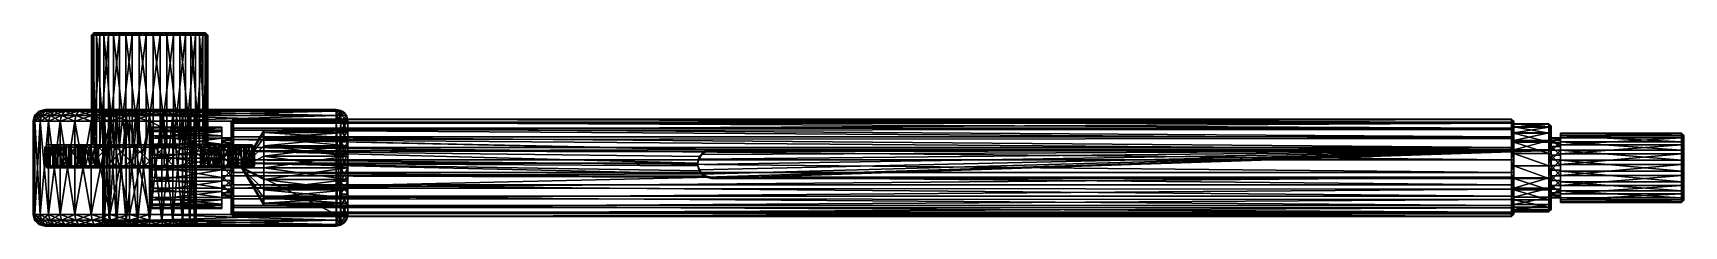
# Model space of a CAD drawing. Extents: x -50 to 658, y -202 to -119.
import ezdxf

# ---------------------------------------------------------------- set-up
doc = ezdxf.new("R2010")
doc.units = 0
doc.layers.get('0').update_dxf_attribs({"color": 24, "linetype": 'CONTINUOUS'})

msp = doc.modelspace()

# ---------------------------------------------------------------- meshes
mesh = msp.add_polyface()
corners = [(-17.96, -166.92, 16.72), (-13.22, -119.92, 20.44), (-17.96, -119.92, 16.72), (-15.7, -166.92, -20.64), (-19.96, -119.92, -16.37), (-15.7, -119.92, -20.64), (-19.96, -166.92, -16.37), (-23.08, -119.92, -11.22), (-23.08, -166.92, -11.22), (-24.87, -119.92, -5.46), (-16.53, -152.52, 43.68), (-8.55, -151.85, 43.28), (-16.54, -151.85, 41), (-47.06, -152.52, 7.29), (-43.57, -151.85, 11.36), (-45.09, -151.85, 3.2), (-47.78, -152.52, -0.96), (-45.09, -151.85, -5.11), (-47.06, -152.52, -9.2), (-43.57, -151.85, -13.27), (-44.92, -152.52, -17.2), (-40.57, -151.85, -21.01), (-41.42, -152.52, -24.71), (-36.19, -151.85, -28.07), (-36.67, -152.52, -31.49), (-30.6, -151.85, -34.21), (-30.82, -152.52, -37.34), (-23.97, -151.85, -39.22), (-24.03, -152.52, -42.09), (-16.54, -151.85, -42.92), (-16.53, -152.52, -45.59), (-8.55, -151.85, -45.19), (-16.54, -151.85, 41), (-11.28, -151.85, 18.1), (-15.84, -151.85, 14.6), (-11.28, -151.85, -20.01), (-16.54, -151.85, -42.92), (-15.84, -151.85, -16.51), (-19.34, -151.85, -11.96), (-23.97, -151.85, -39.22), (-21.53, -151.85, -6.65), (-23.97, -151.85, 37.3), (-19.34, -151.85, 10.04), (-21.53, -151.85, 4.74), (-22.28, -151.85, -0.96), (-45.09, -151.85, -5.11), (-45.09, -151.85, 3.2), (-43.57, -151.85, 11.36), (-40.57, -151.85, 19.1), (-36.19, -151.85, 26.16), (-30.6, -151.85, 32.3), (-30.6, -151.85, -34.21), (-36.19, -151.85, -28.07), (-40.57, -151.85, -21.01), (-43.57, -151.85, -13.27)]
mesh.append_faces([[corners[k] for k in face] for face in [(44, 45, 41, 44)]], dxfattribs={"vtx0": -1, "vtx1": -1, "vtx2": -1, "vtx3": -1})
mesh.append_faces([[corners[k] for k in face] for face in [(35, 36, 37, 35), (38, 39, 40, 38), (37, 39, 38, 37), (32, 34, 41, 32), (40, 39, 44, 40)]], dxfattribs={"vtx0": -1, "vtx1": -1, "vtx3": -1})
mesh.append_faces([[corners[k] for k in face] for face in [(10, 11, 12, 10), (13, 14, 15, 13), (16, 15, 17, 16), (18, 17, 19, 18), (20, 19, 21, 20), (22, 21, 23, 22), (24, 23, 25, 24), (26, 25, 27, 26), (28, 27, 29, 28), (30, 29, 31, 30), (32, 33, 34, 32), (37, 36, 39, 37)]], dxfattribs={"vtx0": -1, "vtx2": -1, "vtx3": -1})
mesh.append_faces([[corners[k] for k in face] for face in [(0, 1, 2, 0), (3, 4, 5, 3), (6, 7, 4, 6), (8, 9, 7, 8)]], dxfattribs={"vtx0": -1, "vtx3": -1})
mesh.append_faces([[corners[k] for k in face] for face in [(34, 42, 41, 34), (42, 43, 41, 42), (43, 44, 41, 43), (45, 46, 41, 45), (46, 47, 41, 46), (47, 48, 41, 47), (48, 49, 41, 48), (39, 51, 44, 39), (51, 52, 44, 51), (52, 53, 44, 52), (53, 54, 44, 53), (54, 45, 44, 54)]], dxfattribs={"vtx1": -1, "vtx2": -1, "vtx3": -1})
mesh.append_faces([[corners[k] for k in face] for face in [(49, 50, 41, 49)]], dxfattribs={"vtx2": -1, "vtx3": -1})
mesh = msp.add_polyface()
corners = [(-25.15, -166.92, 35.34), (-25.71, -167.92, 36.17), (-18.06, -166.92, 39.29), (-32.1, -167.92, 30.86), (-31.4, -166.92, 30.16), (-24.87, -166.92, -5.46), (-24.87, -119.92, -5.46), (-23.08, -166.92, -11.22), (-25.24, -166.92, 0.55), (-25.24, -119.92, 0.55), (-24.15, -166.92, 6.48), (-24.15, -119.92, 6.48), (-29.98, -166.92, 28.74), (-31.15, -176.92, 26.72), (-31.15, -166.92, 26.72), (-29.98, -166.92, -24.29), (-31.15, -176.92, -26.31), (-31.15, -166.92, -26.31), (-23.62, -166.92, 22.38), (-22.45, -176.92, 24.4), (-22.45, -166.92, 24.4), (-25.15, -166.92, 35.34), (-23.62, -166.92, 28.74), (-25.64, -166.92, 29.91), (-25.64, -166.92, -23.13), (-27.96, -166.92, -23.13), (-43.86, -166.92, -7.04), (-31.4, -166.92, 30.16), (-27.96, -166.92, 29.91), (-29.98, -166.92, 28.74), (-35.97, -166.92, 2.61), (-25.64, -166.92, 21.21), (-23.62, -166.92, 22.38), (-2.32, -166.92, 43), (-34.22, -166.92, 0.86), (-21.68, -166.92, 11.98), (-24.15, -166.92, 6.48), (-25.24, -166.92, 0.55), (-24.87, -166.92, -5.46), (-23.08, -166.92, -11.22), (-19.96, -166.92, -16.37), (-33.83, -166.92, -1.58), (-28.39, -166.92, -34.81), (-29.98, -166.92, -30.66), (-21.69, -166.92, -39.4), (-27.96, -166.92, -31.82), (-25.64, -166.92, -31.82), (-39.6, -166.92, -4.52), (-23.62, -166.92, -24.29), (-34.96, -166.92, -3.79), (-27.96, -166.92, 21.21), (-25.28, -156.85, 42.34), (-25.28, -196.85, 42.34), (-17.38, -156.85, 46.03), (-32.42, -156.85, 37.35), (-32.42, -196.85, 37.35), (-25.28, -156.85, -44.26), (-25.28, -196.85, -44.26), (-32.42, -156.85, -39.26), (-25.28, -156.85, 42.34), (-31.99, -154.35, 36.83), (-32.42, -156.85, 37.35), (-24.95, -154.35, 41.76), (-32.42, -156.85, -39.26), (-24.95, -154.35, -43.68), (-25.28, -156.85, -44.26)]
mesh.append_faces([[corners[k] for k in face] for face in [(49, 40, 48, 49)]], dxfattribs={"vtx0": -1, "vtx1": -1, "vtx2": -1, "vtx3": -1})
mesh.append_faces([[corners[k] for k in face] for face in [(28, 27, 23, 28), (30, 33, 34, 30), (42, 43, 44, 42), (24, 47, 48, 24), (41, 40, 49, 41)]], dxfattribs={"vtx0": -1, "vtx1": -1, "vtx3": -1})
mesh.append_faces([[corners[k] for k in face] for face in [(21, 22, 23, 21), (23, 27, 21, 23), (30, 31, 32, 30), (40, 41, 34, 40)]], dxfattribs={"vtx0": -1, "vtx2": -1, "vtx3": -1})
mesh.append_faces([[corners[k] for k in face] for face in [(0, 3, 1, 0), (12, 13, 14, 12), (15, 16, 17, 15), (18, 19, 20, 18), (59, 60, 61, 59), (63, 64, 65, 63)]], dxfattribs={"vtx0": -1, "vtx3": -1})
mesh.append_faces([[corners[k] for k in face] for face in [(24, 25, 26, 24), (28, 29, 27, 28), (35, 36, 34, 35), (36, 37, 34, 36), (37, 38, 34, 37), (38, 39, 34, 38), (39, 40, 34, 39), (43, 45, 44, 43), (45, 46, 44, 45), (50, 31, 30, 50)]], dxfattribs={"vtx1": -1, "vtx2": -1, "vtx3": -1})
mesh.append_faces([[corners[k] for k in face] for face in [(0, 1, 2, 0), (4, 3, 0, 4), (5, 6, 7, 5), (8, 9, 5, 8), (10, 11, 8, 10), (51, 52, 53, 51), (54, 55, 51, 54), (56, 57, 58, 56), (62, 60, 59, 62)]], dxfattribs={"vtx1": -1, "vtx3": -1})
mesh = msp.add_polyface()
corners = [(-18.06, -166.92, 39.29), (-18.46, -167.92, 40.21), (-10.36, -166.92, 41.87), (-25.71, -167.92, 36.17), (-13.22, -166.92, 20.44), (-13.22, -119.92, 20.44), (-17.96, -166.92, 16.72), (-15.7, -166.92, -20.64), (-15.7, -119.92, -20.64), (-10.54, -166.92, -23.75), (-19.96, -166.92, -16.37), (-19.96, -119.92, -16.37), (-23.08, -166.92, -11.22), (-23.08, -119.92, -11.22), (-21.68, -166.92, 11.98), (-21.68, -119.92, 11.98), (-24.15, -166.92, 6.48), (-17.96, -166.92, 16.72), (-17.96, -119.92, 16.72), (-22.45, -166.92, -28.64), (-22.45, -176.92, -26.31), (-22.45, -166.92, -26.31), (-23.62, -166.92, -30.66), (-22.45, -176.92, -28.64), (-22.45, -166.92, 24.4), (-22.45, -176.92, 26.72), (-22.45, -166.92, 26.72), (-18.06, -166.92, 39.29), (-23.62, -166.92, 28.74), (-25.15, -166.92, 35.34), (-22.45, -166.92, 26.72), (-10.36, -166.92, 41.87), (-22.45, -166.92, 24.4), (-23.62, -166.92, 22.38), (-2.32, -166.92, 43), (-35.97, -166.92, 2.61), (-14.27, -166.92, -42.68), (-23.62, -166.92, -30.66), (-6.36, -166.92, -44.53), (-22.45, -166.92, -28.64), (-22.45, -166.92, -26.31), (-23.62, -166.92, -24.29), (-15.7, -166.92, -20.64), (-17.96, -166.92, 16.72), (-21.68, -166.92, 11.98), (-34.22, -166.92, 0.86), (-25.64, -166.92, -31.82), (-21.69, -166.92, -39.4), (-19.96, -166.92, -16.37), (-17.6, -153.85, 9.04), (-19.6, -199.85, 4.22), (-19.6, -153.85, 4.22), (-14.43, -153.85, 13.19), (-17.6, -199.85, 9.04), (-17.38, -156.85, 46.03), (-17.38, -196.85, 46.03), (-8.97, -156.85, 48.28), (-17.38, -156.85, -47.94), (-17.38, -196.85, -47.94), (-25.28, -156.85, -44.26), (-8.97, -156.85, 48.28), (-17.16, -154.35, 45.4), (-17.38, -156.85, 46.03), (-24.95, -154.35, 41.76), (-25.28, -156.85, 42.34), (-25.28, -156.85, -44.26), (-17.16, -154.35, -47.31), (-17.38, -156.85, -47.94), (-8.85, -154.35, -49.54), (-8.97, -156.85, -50.2)]
mesh.append_faces([[corners[k] for k in face] for face in [(34, 35, 33, 34), (41, 42, 38, 41)]], dxfattribs={"vtx0": -1, "vtx1": -1, "vtx2": -1, "vtx3": -1})
mesh.append_faces([[corners[k] for k in face] for face in [(27, 28, 29, 27), (31, 30, 27, 31), (32, 31, 33, 32), (36, 37, 38, 36)]], dxfattribs={"vtx0": -1, "vtx1": -1, "vtx3": -1})
mesh.append_faces([[corners[k] for k in face] for face in [(27, 30, 28, 27), (31, 32, 30, 31), (46, 36, 47, 46), (36, 46, 37, 36)]], dxfattribs={"vtx0": -1, "vtx2": -1, "vtx3": -1})
mesh.append_faces([[corners[k] for k in face] for face in [(0, 3, 1, 0), (19, 20, 21, 19), (22, 23, 19, 22), (24, 25, 26, 24), (49, 50, 51, 49), (52, 53, 49, 52), (60, 61, 62, 60), (62, 63, 64, 62), (65, 66, 67, 65), (67, 68, 69, 67)]], dxfattribs={"vtx0": -1, "vtx3": -1})
mesh.append_faces([[corners[k] for k in face] for face in [(37, 39, 38, 37), (39, 40, 38, 39), (40, 41, 38, 40), (43, 44, 45, 43), (48, 42, 41, 48)]], dxfattribs={"vtx1": -1, "vtx2": -1, "vtx3": -1})
mesh.append_faces([[corners[k] for k in face] for face in [(0, 1, 2, 0), (4, 5, 6, 4), (7, 8, 9, 7), (10, 11, 7, 10), (12, 13, 10, 12), (14, 15, 16, 14), (17, 18, 14, 17), (54, 55, 56, 54), (57, 58, 59, 57), (61, 63, 62, 61)]], dxfattribs={"vtx1": -1, "vtx3": -1})
mesh = msp.add_polyface()
corners = [(-2.32, -166.92, 43), (-10.59, -167.92, 42.85), (-2.36, -167.92, 44), (-10.36, -166.92, 41.87), (-18.46, -167.92, 40.21), (-7.72, -166.92, 22.91), (-7.72, -119.92, 22.91), (-13.22, -166.92, 20.44), (-1.79, -166.92, 24), (-1.79, -119.92, 24), (-4.79, -166.92, -25.55), (-4.79, -119.92, -25.55), (1.23, -166.92, -25.91), (-10.54, -166.92, -23.75), (-10.54, -119.92, -23.75), (-10.36, -166.92, 41.87), (-2.32, -166.92, 43), (-23.62, -166.92, 22.38), (-15.7, -166.92, -20.64), (-10.54, -166.92, -23.75), (-6.36, -166.92, -44.53), (-4.79, -166.92, -25.55), (1.23, -166.92, -25.91), (5.8, -166.92, 42.62), (-34.22, -166.92, 0.86), (-17.96, -166.92, 16.72), (-7.72, -166.92, 22.91), (-13.22, -166.92, 20.44), (-10.28, -153.85, 16.36), (-14.43, -199.85, 13.19), (-14.43, -153.85, 13.19), (-5.46, -153.85, 18.36), (-10.28, -199.85, 16.36), (-0.28, -153.85, 19.04), (-5.46, -199.85, 18.36), (-10.28, -153.85, -18.28), (-15.84, -151.85, -16.51), (-14.43, -153.85, -15.1), (-5.46, -153.85, -20.27), (-11.28, -151.85, -20.01), (-0.28, -153.85, -20.96), (-5.98, -151.85, -22.21), (-11.28, -151.85, 18.1), (-10.28, -153.85, 16.36), (-14.43, -153.85, 13.19), (-8.97, -156.85, 48.28), (-8.97, -196.85, 48.28), (-0.28, -156.85, 49.04), (-8.97, -156.85, -50.2), (-8.97, -196.85, -50.2), (-17.38, -156.85, -47.94), (-0.28, -156.85, -50.96), (-0.28, -196.85, -50.96), (-8.97, -156.85, -50.2), (-0.28, -154.35, -50.29), (-0.28, -156.85, -50.96), (-8.85, -154.35, -49.54), (-0.28, -152.52, -48.46), (-8.53, -152.52, -47.73), (-0.28, -156.85, 49.04), (-8.85, -154.35, 47.62), (-8.97, -156.85, 48.28), (-0.28, -154.35, 48.37), (-8.53, -152.52, 45.82), (-17.16, -154.35, 45.4), (-16.53, -152.52, 43.68)]
mesh.append_faces([[corners[k] for k in face] for face in [(23, 25, 24, 23)]], dxfattribs={"vtx0": -1, "vtx1": -1, "vtx2": -1, "vtx3": -1})
mesh.append_faces([[corners[k] for k in face] for face in [(0, 1, 2, 0), (3, 4, 1, 3), (28, 29, 30, 28), (31, 32, 28, 31), (33, 34, 31, 33), (35, 36, 37, 35), (38, 39, 35, 38), (40, 41, 38, 40), (53, 54, 55, 53), (56, 57, 54, 56), (59, 60, 61, 59), (62, 63, 60, 62), (60, 65, 64, 60)]], dxfattribs={"vtx0": -1, "vtx3": -1})
mesh.append_faces([[corners[k] for k in face] for face in [(15, 16, 17, 15), (18, 19, 20, 18), (19, 21, 20, 19), (21, 22, 20, 21), (16, 23, 24, 16), (26, 27, 23, 26), (27, 25, 23, 27)]], dxfattribs={"vtx1": -1, "vtx2": -1, "vtx3": -1})
mesh.append_faces([[corners[k] for k in face] for face in [(3, 1, 0, 3), (5, 6, 7, 5), (8, 9, 5, 8), (10, 11, 12, 10), (13, 14, 10, 13), (45, 46, 47, 45), (48, 49, 50, 48), (51, 52, 48, 51), (56, 54, 53, 56), (58, 57, 56, 58), (60, 64, 61, 60), (63, 65, 60, 63)]], dxfattribs={"vtx1": -1, "vtx3": -1})
mesh.append_faces([[corners[k] for k in face] for face in [(42, 43, 44, 42)]], dxfattribs={"vtx2": -1, "vtx3": -1})
mesh = msp.add_polyface()
corners = [(-19.18, -118.92, -15.76), (-14.43, -118.92, -15.1), (-15.08, -118.92, -19.85), (-22.17, -118.92, -10.81), (-23.89, -118.92, -5.28), (-14.43, -118.92, 13.19), (-17.25, -118.92, 16.01), (-10.28, -118.92, 16.36), (-20.82, -118.92, 11.46), (-17.6, -118.92, 9.04), (-23.2, -118.92, 6.18), (-19.6, -118.92, 4.22), (-24.24, -118.92, 0.49), (-20.28, -118.92, -0.96), (-19.6, -118.92, -6.13), (-17.6, -118.92, -10.96), (-12.7, -118.92, 19.58), (-17.96, -119.92, 16.72), (-13.22, -119.92, 20.44), (-17.25, -118.92, 16.01), (-17.25, -118.92, 16.01), (-21.68, -119.92, 11.98), (-17.96, -119.92, 16.72), (-20.82, -118.92, 11.46), (-24.15, -119.92, 6.48), (-23.2, -118.92, 6.18), (-25.24, -119.92, 0.55), (-24.24, -118.92, 0.49), (-24.87, -119.92, -5.46), (-23.89, -118.92, -5.28), (-23.08, -119.92, -11.22), (-22.17, -118.92, -10.81), (-19.96, -119.92, -16.37), (-19.18, -118.92, -15.76), (-15.7, -119.92, -20.64), (-15.08, -118.92, -19.85), (-10.54, -119.92, -23.75), (-24.87, -166.92, -5.46), (-25.24, -119.92, 0.55), (-24.87, -119.92, -5.46), (-25.24, -166.92, 0.55), (-24.15, -119.92, 6.48), (-24.15, -166.92, 6.48), (-21.68, -119.92, 11.98), (-21.68, -166.92, 11.98), (-17.96, -119.92, 16.72)]
mesh.append_faces([[corners[k] for k in face] for face in [(0, 1, 2, 0), (3, 1, 0, 3), (5, 6, 7, 5), (9, 8, 5, 9), (11, 10, 9, 11), (13, 12, 11, 13), (15, 4, 14, 15)]], dxfattribs={"vtx0": -1, "vtx1": -1, "vtx3": -1})
mesh.append_faces([[corners[k] for k in face] for face in [(5, 8, 6, 5), (9, 10, 8, 9), (11, 12, 10, 11), (14, 4, 12, 14)]], dxfattribs={"vtx0": -1, "vtx2": -1, "vtx3": -1})
mesh.append_faces([[corners[k] for k in face] for face in [(16, 17, 18, 16), (20, 21, 22, 20), (23, 24, 21, 23), (25, 26, 24, 25), (27, 28, 26, 27), (29, 30, 28, 29), (31, 32, 30, 31), (33, 34, 32, 33), (35, 36, 34, 35), (37, 38, 39, 37), (40, 41, 38, 40), (42, 43, 41, 42), (44, 45, 43, 44)]], dxfattribs={"vtx0": -1, "vtx3": -1})
mesh.append_faces([[corners[k] for k in face] for face in [(3, 4, 1, 3), (13, 14, 12, 13), (15, 1, 4, 15)]], dxfattribs={"vtx1": -1, "vtx2": -1, "vtx3": -1})
mesh.append_faces([[corners[k] for k in face] for face in [(19, 17, 16, 19), (23, 21, 20, 23), (25, 24, 23, 25), (27, 26, 25, 27), (29, 28, 27, 29), (31, 30, 29, 31), (33, 32, 31, 33), (35, 34, 33, 35)]], dxfattribs={"vtx1": -1, "vtx3": -1})
mesh = msp.add_polyface()
corners = [(6.86, -118.92, -23.87), (4.89, -118.92, -20.28), (12.13, -118.92, -21.5), (-0.28, -118.92, -20.96), (1.17, -118.92, -24.91), (-5.46, -118.92, -20.28), (-10.28, -118.92, -18.28), (-4.61, -118.92, -24.56), (-14.43, -118.92, -15.1), (-10.13, -118.92, -22.84), (-15.08, -118.92, -19.85), (9.72, -118.92, 16.36), (-1.73, -118.92, 23), (4.04, -118.92, 22.65), (4.89, -118.92, 18.36), (-7.42, -118.92, 21.96), (-0.28, -118.92, 19.04), (-5.46, -118.92, 18.36), (-12.7, -118.92, 19.58), (-10.28, -118.92, 16.36), (-17.25, -118.92, 16.01), (4.04, -118.92, 22.65), (4.22, -119.92, 23.63), (9.57, -118.92, 20.93), (-1.79, -119.92, 24), (-1.73, -118.92, 23), (-7.72, -119.92, 22.91), (-7.42, -118.92, 21.96), (-13.22, -119.92, 20.44), (-12.7, -118.92, 19.58), (-10.13, -118.92, -22.84), (-10.54, -119.92, -23.75), (-15.08, -118.92, -19.85), (-4.79, -119.92, -25.55), (-4.61, -118.92, -24.56), (1.23, -119.92, -25.91), (1.17, -118.92, -24.91), (7.15, -119.92, -24.82), (6.86, -118.92, -23.87), (-13.22, -166.92, 20.44), (-7.72, -119.92, 22.91), (-13.22, -119.92, 20.44), (-7.72, -166.92, 22.91), (-1.79, -119.92, 24), (-1.79, -166.92, 24), (4.22, -119.92, 23.63), (4.22, -166.92, 23.63), (9.98, -119.92, 21.84)]
mesh.append_faces([[corners[k] for k in face] for face in [(0, 1, 2, 0), (4, 3, 0, 4), (7, 6, 4, 7), (9, 8, 7, 9), (14, 12, 11, 14), (16, 15, 14, 16), (19, 18, 17, 19)]], dxfattribs={"vtx0": -1, "vtx1": -1, "vtx3": -1})
mesh.append_faces([[corners[k] for k in face] for face in [(0, 3, 1, 0), (4, 5, 3, 4), (4, 6, 5, 4), (7, 8, 6, 7), (11, 12, 13, 11), (14, 15, 12, 14), (17, 18, 15, 17), (19, 20, 18, 19)]], dxfattribs={"vtx0": -1, "vtx2": -1, "vtx3": -1})
mesh.append_faces([[corners[k] for k in face] for face in [(21, 24, 22, 21), (25, 26, 24, 25), (27, 28, 26, 27), (30, 33, 31, 30), (34, 35, 33, 34), (36, 37, 35, 36), (39, 40, 41, 39), (42, 43, 40, 42), (44, 45, 43, 44), (46, 47, 45, 46)]], dxfattribs={"vtx0": -1, "vtx3": -1})
mesh.append_faces([[corners[k] for k in face] for face in [(9, 10, 8, 9), (16, 17, 15, 16)]], dxfattribs={"vtx1": -1, "vtx2": -1, "vtx3": -1})
mesh.append_faces([[corners[k] for k in face] for face in [(21, 22, 23, 21), (25, 24, 21, 25), (27, 26, 25, 27), (29, 28, 27, 29), (30, 31, 32, 30), (34, 33, 30, 34), (36, 35, 34, 36), (38, 37, 36, 38)]], dxfattribs={"vtx1": -1, "vtx3": -1})
mesh = msp.add_polyface()
corners = [(7.15, -166.92, -24.82), (1.23, -119.92, -25.91), (7.15, -119.92, -24.82), (1.23, -166.92, -25.91), (-4.79, -119.92, -25.55), (-4.79, -166.92, -25.55), (-10.54, -119.92, -23.75), (-10.54, -166.92, -23.75), (-15.7, -119.92, -20.64), (4.89, -153.85, 18.36), (5.41, -151.85, 20.29), (10.72, -151.85, 18.1), (-0.28, -153.85, 19.04), (-0.28, -151.85, 21.04), (5.41, -151.85, -22.21), (4.89, -153.85, -20.28), (9.72, -153.85, -18.28), (-0.28, -151.85, -22.96), (-0.28, -153.85, -20.96), (-10.28, -153.85, -18.28), (-11.28, -151.85, -20.01), (-15.84, -151.85, -16.51), (-5.46, -153.85, -20.27), (-5.98, -151.85, -22.21), (-0.28, -153.85, -20.96), (-0.28, -151.85, -22.96), (-5.98, -151.85, 20.29), (-10.28, -153.85, 16.36), (-11.28, -151.85, 18.1), (-5.46, -153.85, 18.36), (-0.28, -151.85, 21.04), (-0.28, -153.85, 19.04), (-8.53, -152.52, -47.73), (-0.28, -151.85, -45.96), (-0.28, -152.52, -48.46), (-0.28, -152.52, 46.54), (-0.28, -151.85, 44.04), (-8.53, -152.52, 45.82), (-8.55, -151.85, 43.28), (-16.53, -152.52, 43.68), (-16.53, -152.52, -45.59), (-8.55, -151.85, -45.19), (-8.55, -151.85, 43.28), (-11.28, -151.85, 18.1), (-16.54, -151.85, 41), (-5.98, -151.85, 20.29), (-5.98, -151.85, -22.21), (-16.54, -151.85, -42.92), (-11.28, -151.85, -20.01), (-8.55, -151.85, -45.19), (10.72, -151.85, 18.1), (5.41, -151.85, 20.29), (-0.28, -151.85, 44.04), (-0.28, -151.85, 21.04), (-0.28, -151.85, -45.96), (-0.28, -151.85, -22.96), (5.41, -151.85, -22.21), (10.72, -151.85, -20.01)]
mesh.append_faces([[corners[k] for k in face] for face in [(37, 38, 39, 37), (40, 41, 32, 40), (38, 37, 36, 38), (42, 43, 44, 42), (46, 47, 48, 46), (49, 46, 54, 49)]], dxfattribs={"vtx0": -1, "vtx1": -1, "vtx3": -1})
mesh.append_faces([[corners[k] for k in face] for face in [(32, 41, 33, 32), (42, 45, 43, 42), (46, 49, 47, 46), (45, 42, 52, 45)]], dxfattribs={"vtx0": -1, "vtx2": -1, "vtx3": -1})
mesh.append_faces([[corners[k] for k in face] for face in [(0, 1, 2, 0), (3, 4, 1, 3), (5, 6, 4, 5), (7, 8, 6, 7), (17, 15, 14, 17), (26, 27, 28, 26), (30, 29, 26, 30), (32, 33, 34, 32)]], dxfattribs={"vtx0": -1, "vtx3": -1})
mesh.append_faces([[corners[k] for k in face] for face in [(50, 51, 52, 50), (51, 53, 52, 51), (53, 45, 52, 53), (46, 55, 54, 46), (55, 56, 54, 55), (56, 57, 54, 56)]], dxfattribs={"vtx1": -1, "vtx2": -1, "vtx3": -1})
mesh.append_faces([[corners[k] for k in face] for face in [(35, 36, 37, 35)]], dxfattribs={"vtx1": -1, "vtx3": -1})
mesh.append_faces([[corners[k] for k in face] for face in [(9, 10, 11, 9), (12, 13, 10, 12), (14, 15, 16, 14), (17, 18, 15, 17), (19, 20, 21, 19), (22, 23, 20, 22), (24, 25, 23, 24), (26, 29, 27, 26), (30, 31, 29, 30)]], dxfattribs={"vtx2": -1, "vtx3": -1})
mesh = msp.add_polyface()
corners = [(5.8, -166.92, 42.62), (-2.36, -167.92, 44), (5.93, -167.92, 43.61), (-2.32, -166.92, 43), (4.22, -166.92, 23.63), (4.22, -119.92, 23.63), (-1.79, -166.92, 24), (1.23, -166.92, -25.91), (1.23, -119.92, -25.91), (7.15, -166.92, -24.82), (4.22, -166.92, 23.63), (-1.79, -166.92, 24), (21.89, -166.92, 24.4), (1.23, -166.92, -25.91), (7.15, -166.92, -24.82), (-6.36, -166.92, -44.53), (12.65, -166.92, -22.35), (9.79, -166.92, -43.79), (1.75, -166.92, -44.91), (-7.72, -166.92, 22.91), (5.8, -166.92, 42.62), (4.89, -153.85, -20.28), (9.72, -199.85, -18.28), (9.72, -153.85, -18.28), (-0.28, -153.85, -20.96), (4.89, -199.85, -20.28), (4.89, -153.85, 18.36), (10.72, -151.85, 18.1), (9.72, -153.85, 16.36), (-0.28, -153.85, 19.04), (5.41, -151.85, 20.29), (-0.28, -154.35, 48.37), (-8.85, -154.35, 47.62), (-0.28, -156.85, 49.04), (-0.28, -152.52, 46.54), (-8.53, -152.52, 45.82), (-0.24, -162.17, -8.49), (-0.24, -192.15, -7.11), (-0.24, -160.64, -4.05), (-0.24, -164.89, -12.32), (-0.24, -189.8, -11.18), (-0.24, -172.93, -16.98), (0.76, -168.07, -16.1), (0.76, -172.69, -17.96), (-0.24, -168.57, -15.23), (0.76, -164.16, -13.01), (-0.24, -164.89, -12.32), (0.76, -161.28, -8.95), (-0.24, -162.17, -8.49), (0.76, -159.66, -4.24), (-0.24, -160.64, -4.05), (0.76, -159.43, 0.74), (-0.24, -160.42, 0.64), (-0.24, -160.42, 0.64), (0.76, -160.61, 5.57), (0.76, -159.43, 0.74), (-0.24, -161.54, 5.2), (0.76, -163.11, 9.88), (-0.24, -163.89, 9.26), (0.76, -166.72, 13.32), (-0.24, -167.3, 12.5), (0.76, -171.15, 15.59), (-0.24, -171.48, 14.64)]
mesh.append_faces([[corners[k] for k in face] for face in [(36, 37, 38, 36), (39, 40, 36, 39)]], dxfattribs={"vtx0": -1, "vtx1": -1, "vtx3": -1})
mesh.append_faces([[corners[k] for k in face] for face in [(0, 1, 2, 0), (21, 22, 23, 21), (24, 25, 21, 24), (26, 27, 28, 26), (29, 30, 26, 29), (41, 42, 43, 41), (44, 45, 42, 44), (46, 47, 45, 46), (48, 49, 47, 48), (50, 51, 49, 50), (53, 54, 55, 53), (56, 57, 54, 56), (58, 59, 57, 58), (60, 61, 59, 60)]], dxfattribs={"vtx0": -1, "vtx3": -1})
mesh.append_faces([[corners[k] for k in face] for face in [(10, 11, 12, 10), (13, 14, 15, 13), (14, 16, 15, 14), (11, 19, 20, 11)]], dxfattribs={"vtx1": -1, "vtx2": -1, "vtx3": -1})
mesh.append_faces([[corners[k] for k in face] for face in [(3, 1, 0, 3), (4, 5, 6, 4), (7, 8, 9, 7), (31, 32, 33, 31), (34, 35, 31, 34), (44, 42, 41, 44), (46, 45, 44, 46), (48, 47, 46, 48), (50, 49, 48, 50), (52, 51, 50, 52), (56, 54, 53, 56), (58, 57, 56, 58), (60, 59, 58, 60), (62, 61, 60, 62)]], dxfattribs={"vtx1": -1, "vtx3": -1})
mesh.append_faces([[corners[k] for k in face] for face in [(17, 18, 15, 17)]], dxfattribs={"vtx2": -1, "vtx3": -1})
mesh = msp.add_polyface()
corners = [(9.98, -166.92, 21.84), (9.98, -119.92, 21.84), (4.22, -166.92, 23.63), (15.13, -166.92, 18.72), (15.13, -119.92, 18.72), (19.4, -166.92, 14.46), (19.4, -119.92, 14.46), (22.51, -166.92, 9.3), (22.51, -119.92, 9.3), (24.31, -166.92, 3.55), (24.31, -119.92, 3.55), (23.58, -166.92, -8.39), (23.58, -119.92, -8.39), (24.67, -166.92, -2.47), (21.11, -166.92, -13.89), (21.11, -119.92, -13.89), (17.39, -166.92, -18.63), (17.39, -119.92, -18.63), (12.65, -166.92, -22.35), (12.65, -119.92, -22.35), (17.39, -166.92, -18.63), (7.15, -166.92, -24.82), (7.15, -119.92, -24.82), (4.22, -166.92, 23.63), (21.89, -166.92, 24.4), (9.98, -166.92, 21.84), (13.7, -166.92, 40.76), (25.07, -166.92, 29.91), (5.8, -166.92, 42.62), (21.89, -166.92, 26.72), (-1.79, -166.92, 24), (17.04, -153.85, -10.96), (19.03, -199.85, -6.13), (19.03, -153.85, -6.13), (13.86, -153.85, -15.1), (17.04, -199.85, -10.96), (9.72, -153.85, -18.28), (13.86, -199.85, -15.1), (17.04, -153.85, 9.04), (20.97, -151.85, 4.74), (19.03, -153.85, 4.22), (13.86, -153.85, 13.19), (18.77, -151.85, 10.04), (9.72, -153.85, 16.36), (15.27, -151.85, 14.6), (-0.28, -154.35, 48.37), (79.72, -154.35, 48.37), (-0.28, -152.52, 46.54), (-0.28, -156.85, 49.04), (79.72, -156.85, 49.04), (0.76, -164.16, -13.01), (30.76, -164.16, -13.01), (0.76, -168.07, -16.1), (30.76, -161.28, -8.95), (0.76, -161.28, -8.95), (30.76, -159.66, -4.24), (0.76, -159.66, -4.24), (30.76, -159.43, 0.74), (0.76, -159.43, 0.74), (0.76, -159.43, 0.74), (30.76, -160.61, 5.58), (30.76, -159.43, 0.74), (0.76, -160.61, 5.57), (30.76, -163.11, 9.88), (0.76, -163.11, 9.88), (30.76, -166.72, 13.32), (0.76, -166.72, 13.32)]
mesh.append_faces([[corners[k] for k in face] for face in [(24, 30, 28, 24)]], dxfattribs={"vtx0": -1, "vtx1": -1, "vtx2": -1, "vtx3": -1})
mesh.append_faces([[corners[k] for k in face] for face in [(23, 24, 25, 23), (26, 27, 28, 26)]], dxfattribs={"vtx0": -1, "vtx1": -1, "vtx3": -1})
mesh.append_faces([[corners[k] for k in face] for face in [(31, 32, 33, 31), (34, 35, 31, 34), (36, 37, 34, 36), (38, 39, 40, 38), (41, 42, 38, 41), (43, 44, 41, 43), (50, 53, 51, 50), (54, 55, 53, 54), (56, 57, 55, 56), (59, 60, 61, 59), (62, 63, 60, 62), (64, 65, 63, 64)]], dxfattribs={"vtx0": -1, "vtx3": -1})
mesh.append_faces([[corners[k] for k in face] for face in [(29, 24, 28, 29)]], dxfattribs={"vtx1": -1, "vtx2": -1, "vtx3": -1})
mesh.append_faces([[corners[k] for k in face] for face in [(0, 1, 2, 0), (3, 4, 0, 3), (5, 6, 3, 5), (7, 8, 5, 7), (9, 10, 7, 9), (11, 12, 13, 11), (14, 15, 11, 14), (16, 17, 14, 16), (18, 19, 20, 18), (21, 22, 18, 21), (45, 46, 47, 45), (48, 49, 45, 48), (50, 51, 52, 50), (54, 53, 50, 54), (56, 55, 54, 56), (58, 57, 56, 58), (62, 60, 59, 62), (64, 63, 62, 64), (66, 65, 64, 66)]], dxfattribs={"vtx1": -1, "vtx3": -1})
mesh = msp.add_polyface()
corners = [(16.69, -118.92, -17.93), (21.11, -119.92, -13.89), (17.39, -119.92, -18.63), (20.26, -118.92, -13.37), (23.58, -119.92, -8.39), (22.63, -118.92, -8.1), (24.67, -119.92, -2.47), (23.67, -118.92, -2.41), (24.31, -119.92, 3.55), (23.32, -118.92, 3.37), (22.51, -119.92, 9.3), (9.98, -166.92, 21.84), (15.13, -119.92, 18.72), (9.98, -119.92, 21.84), (15.13, -166.92, 18.72), (19.4, -119.92, 14.46), (19.4, -166.92, 14.46), (22.51, -119.92, 9.3), (22.51, -166.92, 9.3), (24.31, -119.92, 3.55), (24.31, -166.92, 3.55), (24.67, -119.92, -2.47), (24.67, -166.92, -2.47), (23.58, -119.92, -8.39), (23.58, -166.92, -8.39), (21.11, -119.92, -13.89), (21.11, -166.92, -13.89), (17.39, -119.92, -18.63), (17.39, -166.92, -18.63), (12.65, -119.92, -22.35), (17.39, -119.92, -18.63), (12.65, -166.92, -22.35), (7.15, -119.92, -24.82), (19.03, -153.85, 4.22), (20.97, -151.85, 4.74), (21.72, -151.85, -0.96), (17.04, -153.85, 9.04), (18.77, -151.85, 10.04), (13.86, -153.85, 13.19), (15.27, -151.85, 14.6), (9.72, -153.85, 16.36), (10.72, -151.85, 18.1), (19.72, -153.85, -0.96), (20.97, -151.85, -6.65), (19.03, -153.85, -6.13), (18.77, -151.85, -11.96), (17.04, -153.85, -10.96), (15.27, -151.85, -16.51), (13.86, -153.85, -15.1), (10.72, -151.85, -20.01), (9.72, -153.85, -18.28), (5.41, -151.85, -22.21), (18.77, -151.85, 10.04), (15.27, -151.85, 14.6), (-0.28, -151.85, 44.04), (10.72, -151.85, 18.1), (10.72, -151.85, -20.01), (15.27, -151.85, -16.51), (-0.28, -151.85, -45.96), (18.77, -151.85, -11.96), (79.72, -151.85, -45.96), (-0.28, -152.52, 46.54), (79.72, -152.52, 46.54), (-0.28, -151.85, 44.04)]
mesh.append_faces([[corners[k] for k in face] for face in [(58, 59, 60, 58)]], dxfattribs={"vtx0": -1, "vtx1": -1, "vtx3": -1})
mesh.append_faces([[corners[k] for k in face] for face in [(0, 1, 2, 0), (3, 4, 1, 3), (5, 6, 4, 5), (7, 8, 6, 7), (9, 10, 8, 9), (11, 12, 13, 11), (14, 15, 12, 14), (16, 17, 15, 16), (18, 19, 17, 18), (20, 21, 19, 20), (22, 23, 21, 22), (24, 25, 23, 24), (26, 27, 25, 26), (28, 29, 30, 28), (31, 32, 29, 31), (43, 42, 35, 43), (45, 44, 43, 45), (47, 46, 45, 47), (49, 48, 47, 49), (51, 50, 49, 51)]], dxfattribs={"vtx0": -1, "vtx3": -1})
mesh.append_faces([[corners[k] for k in face] for face in [(52, 53, 54, 52), (53, 55, 54, 53), (56, 57, 58, 56), (57, 59, 58, 57)]], dxfattribs={"vtx1": -1, "vtx2": -1, "vtx3": -1})
mesh.append_faces([[corners[k] for k in face] for face in [(61, 62, 63, 61)]], dxfattribs={"vtx1": -1, "vtx3": -1})
mesh.append_faces([[corners[k] for k in face] for face in [(33, 34, 35, 33), (36, 37, 34, 36), (38, 39, 37, 38), (40, 41, 39, 40), (35, 42, 33, 35), (43, 44, 42, 43), (45, 46, 44, 45), (47, 48, 46, 47), (49, 50, 48, 49)]], dxfattribs={"vtx2": -1, "vtx3": -1})
mesh = msp.add_polyface()
corners = [(24.67, -166.92, -2.47), (24.67, -119.92, -2.47), (24.31, -166.92, 3.55), (20.97, -151.85, 4.74), (18.77, -151.85, 10.04), (79.72, -151.85, 44.04), (-0.28, -151.85, 44.04), (18.77, -151.85, -11.96), (20.97, -151.85, -6.65), (79.72, -151.85, -45.96), (30.76, -165.12, 4.65), (30.76, -160.61, 5.58), (30.76, -163.11, 9.88), (30.76, -163.91, 0.3), (30.76, -159.43, 0.74), (30.76, -164.26, -4.2), (30.76, -159.66, -4.24), (30.76, -166.13, -8.31), (30.76, -161.28, -8.95), (34.76, -163.91, 0.3), (30.76, -164.26, -4.2), (30.76, -163.91, 0.3), (34.76, -164.26, -4.2), (34.76, -163.91, 0.3), (30.76, -163.91, 0.3), (34.76, -165.12, 4.65), (34.76, -156.94, 0.98), (35.76, -157.18, 6.42), (35.76, -155.95, 1.07), (34.76, -158.12, 6.06), (35.76, -159.76, 11.25), (34.76, -160.58, 10.67), (35.76, -163.5, 15.26), (34.76, -164.14, 14.49), (34.76, -169.29, -11.53), (34.76, -157.12, -4.24), (34.76, -158.64, -9.23), (34.76, -166.13, -8.31), (34.76, -164.26, -4.2), (34.76, -156.94, 0.98), (34.76, -163.91, 0.3), (34.76, -158.12, 6.06), (34.76, -165.12, 4.65), (34.76, -160.58, 10.67), (34.76, -165.22, -17.23), (35.76, -160.63, -14.3), (35.76, -164.64, -18.04), (34.76, -161.4, -13.66), (35.76, -157.73, -9.65), (34.76, -158.64, -9.23), (35.76, -156.13, -4.4), (34.76, -157.12, -4.24), (35.76, -155.95, 1.07), (34.76, -156.94, 0.98)]
mesh.append_faces([[corners[k] for k in face] for face in [(13, 11, 10, 13), (15, 14, 13, 15), (17, 16, 15, 17), (40, 39, 38, 40), (42, 41, 40, 42)]], dxfattribs={"vtx0": -1, "vtx1": -1, "vtx3": -1})
mesh.append_faces([[corners[k] for k in face] for face in [(4, 6, 5, 4), (10, 11, 12, 10), (13, 14, 11, 13), (15, 16, 14, 15), (17, 18, 16, 17), (34, 35, 36, 34), (38, 39, 35, 38), (40, 41, 39, 40), (42, 43, 41, 42)]], dxfattribs={"vtx0": -1, "vtx2": -1, "vtx3": -1})
mesh.append_faces([[corners[k] for k in face] for face in [(19, 20, 21, 19), (26, 27, 28, 26), (29, 30, 27, 29), (31, 32, 30, 31), (44, 45, 46, 44), (47, 48, 45, 47), (49, 50, 48, 49), (51, 52, 50, 51)]], dxfattribs={"vtx0": -1, "vtx3": -1})
mesh.append_faces([[corners[k] for k in face] for face in [(3, 4, 5, 3), (7, 8, 9, 7), (37, 38, 35, 37)]], dxfattribs={"vtx1": -1, "vtx2": -1, "vtx3": -1})
mesh.append_faces([[corners[k] for k in face] for face in [(0, 1, 2, 0), (22, 20, 19, 22), (23, 24, 25, 23), (29, 27, 26, 29), (31, 30, 29, 31), (33, 32, 31, 33), (47, 45, 44, 47), (49, 48, 47, 49), (51, 50, 49, 51), (53, 52, 51, 53)]], dxfattribs={"vtx1": -1, "vtx3": -1})
mesh = msp.add_polyface()
corners = [(9.57, -118.92, 20.93), (13.86, -118.92, 13.19), (4.04, -118.92, 22.65), (14.52, -118.92, 17.94), (21.6, -118.92, 8.89), (18.61, -118.92, 13.84), (19.72, -118.92, -0.96), (23.67, -118.92, -2.41), (22.63, -118.92, -8.1), (19.03, -118.92, 4.22), (23.32, -118.92, 3.37), (17.04, -118.92, 9.04), (17.04, -118.92, -10.96), (19.03, -118.92, -6.13), (20.26, -118.92, -13.37), (13.86, -118.92, -15.1), (16.69, -118.92, -17.93), (9.72, -118.92, -18.28), (12.13, -118.92, -21.5), (4.89, -118.92, -20.28), (9.72, -118.92, 16.36), (20.26, -118.92, -13.37), (21.11, -119.92, -13.89), (16.69, -118.92, -17.93), (22.63, -118.92, -8.1), (23.58, -119.92, -8.39), (23.67, -118.92, -2.41), (24.67, -119.92, -2.47), (23.32, -118.92, 3.37), (24.31, -119.92, 3.55), (21.6, -118.92, 8.89), (22.51, -119.92, 9.3), (19.4, -119.92, 14.46), (18.61, -118.92, 13.84), (15.13, -119.92, 18.72), (14.52, -118.92, 17.94), (9.98, -119.92, 21.84), (9.57, -118.92, 20.93), (4.22, -119.92, 23.63), (6.86, -118.92, -23.87), (12.65, -119.92, -22.35), (7.15, -119.92, -24.82), (12.13, -118.92, -21.5), (17.39, -119.92, -18.63), (16.69, -118.92, -17.93)]
mesh.append_faces([[corners[k] for k in face] for face in [(3, 4, 1, 3)]], dxfattribs={"vtx0": -1, "vtx1": -1, "vtx2": -1, "vtx3": -1})
mesh.append_faces([[corners[k] for k in face] for face in [(0, 1, 2, 0), (3, 1, 0, 3), (9, 7, 6, 9), (11, 10, 9, 11), (14, 12, 8, 14), (16, 15, 14, 16), (18, 17, 16, 18), (10, 1, 4, 10)]], dxfattribs={"vtx0": -1, "vtx1": -1, "vtx3": -1})
mesh.append_faces([[corners[k] for k in face] for face in [(6, 7, 8, 6), (9, 10, 7, 9), (8, 12, 13, 8), (14, 15, 12, 14), (16, 17, 15, 16), (18, 19, 17, 18), (8, 13, 6, 8)]], dxfattribs={"vtx0": -1, "vtx2": -1, "vtx3": -1})
mesh.append_faces([[corners[k] for k in face] for face in [(30, 32, 31, 30), (33, 34, 32, 33), (35, 36, 34, 35), (37, 38, 36, 37), (39, 40, 41, 39), (42, 43, 40, 42)]], dxfattribs={"vtx0": -1, "vtx3": -1})
mesh.append_faces([[corners[k] for k in face] for face in [(11, 1, 10, 11), (1, 20, 2, 1)]], dxfattribs={"vtx1": -1, "vtx2": -1, "vtx3": -1})
mesh.append_faces([[corners[k] for k in face] for face in [(5, 4, 3, 5), (21, 22, 23, 21), (24, 25, 21, 24), (26, 27, 24, 26), (28, 29, 26, 28), (30, 31, 28, 30), (33, 32, 30, 33), (35, 34, 33, 35), (37, 36, 35, 37), (42, 40, 39, 42), (44, 43, 42, 44)]], dxfattribs={"vtx1": -1, "vtx3": -1})
mesh = msp.add_polyface()
corners = [(-44.85, -175.92, -7.17), (-45.24, -167.92, 1.12), (-44.85, -167.92, -7.17), (-45.24, -175.92, 1.12), (-44.09, -167.92, 9.35), (-44.09, -175.92, 9.35), (-41.45, -167.92, 17.22), (-41.35, -166.92, -2.77), (-39.6, -176.92, -4.52), (-39.6, -166.92, -4.52), (-41.35, -176.92, -2.77), (-41.73, -166.92, -0.33), (-41.73, -176.92, -0.33), (-40.61, -166.92, 1.87), (-40.61, -176.92, 1.87), (-39.6, -166.92, -4.52), (-43.86, -166.92, -7.04), (-41.35, -166.92, -2.77), (-38.41, -166.92, 2.99), (-44.24, -166.92, 1.08), (-43.11, -166.92, 9.12), (-40.61, -166.92, 1.87), (-41.73, -166.92, -0.33), (-43.59, -156.85, 24.04), (-43.59, -196.85, 24.04), (-38.59, -156.85, 31.18), (-47.27, -156.85, 16.14), (-47.27, -196.85, 16.14), (-49.52, -156.85, 7.73), (-49.52, -196.85, 7.73), (-50.28, -156.85, -0.96), (-50.28, -196.85, -0.96), (-49.52, -156.85, -9.64), (-49.52, -196.85, -9.64), (-47.27, -156.85, -18.06), (-47.27, -196.85, -18.06), (-43.59, -156.85, -25.96), (-43.59, -196.85, -25.96), (-38.59, -156.85, 31.18), (-43, -154.35, 23.71), (-43.59, -156.85, 24.04), (-46.64, -154.35, 15.92), (-47.27, -156.85, 16.14), (-48.86, -154.35, 7.61), (-49.52, -156.85, 7.73), (-49.61, -154.35, -0.96), (-50.28, -156.85, -0.96), (-48.86, -154.35, -9.52), (-49.52, -156.85, -9.64), (-46.64, -154.35, -17.83), (-47.27, -156.85, -18.06), (-43, -154.35, -25.62), (-43.59, -156.85, -25.96), (-38.07, -154.35, -32.67), (-38.59, -156.85, -33.1)]
mesh.append_faces([[corners[k] for k in face] for face in [(15, 16, 17, 15), (21, 19, 18, 21), (17, 19, 22, 17)]], dxfattribs={"vtx0": -1, "vtx1": -1, "vtx3": -1})
mesh.append_faces([[corners[k] for k in face] for face in [(18, 19, 20, 18)]], dxfattribs={"vtx0": -1, "vtx2": -1, "vtx3": -1})
mesh.append_faces([[corners[k] for k in face] for face in [(0, 1, 2, 0), (3, 4, 1, 3), (5, 6, 4, 5), (7, 8, 9, 7), (11, 10, 7, 11), (13, 12, 11, 13), (38, 39, 40, 38), (40, 41, 42, 40), (42, 43, 44, 42), (44, 45, 46, 44), (46, 47, 48, 46), (48, 49, 50, 48), (50, 51, 52, 50), (52, 53, 54, 52)]], dxfattribs={"vtx0": -1, "vtx3": -1})
mesh.append_faces([[corners[k] for k in face] for face in [(21, 22, 19, 21), (16, 19, 17, 16)]], dxfattribs={"vtx1": -1, "vtx2": -1, "vtx3": -1})
mesh.append_faces([[corners[k] for k in face] for face in [(23, 24, 25, 23), (26, 27, 23, 26), (28, 29, 26, 28), (30, 31, 28, 30), (32, 33, 30, 32), (34, 35, 32, 34), (36, 37, 34, 36), (39, 41, 40, 39), (41, 43, 42, 41), (43, 45, 44, 43), (45, 47, 46, 45)]], dxfattribs={"vtx1": -1, "vtx3": -1})
mesh.append_faces([[corners[k] for k in face] for face in [(7, 10, 8, 7), (11, 12, 10, 11), (13, 14, 12, 13)]], dxfattribs={"vtx2": -1, "vtx3": -1})
mesh = msp.add_polyface()
corners = [(-31.99, -154.35, 36.83), (-36.67, -152.52, 29.58), (-38.07, -154.35, 30.75), (-41.42, -152.52, 22.79), (-43, -154.35, 23.71), (-36.19, -151.85, 26.16), (-44.92, -152.52, 15.29), (-46.64, -154.35, 15.92), (-40.57, -151.85, 19.1), (-47.06, -152.52, 7.29), (-48.86, -154.35, 7.61), (-43.57, -151.85, 11.36), (-47.78, -152.52, -0.96), (-49.61, -154.35, -0.96), (-45.09, -151.85, 3.2), (-47.06, -152.52, -9.2), (-48.86, -154.35, -9.52), (-45.09, -151.85, -5.11), (-46.64, -154.35, -17.83), (-49.52, -156.85, -9.64), (-44.92, -152.52, -17.2), (-43.57, -151.85, -13.27), (-43, -154.35, -25.62), (-47.27, -156.85, -18.06), (-41.42, -152.52, -24.71), (-40.57, -151.85, -21.01), (-38.07, -154.35, -32.67), (-43.59, -156.85, -25.96), (-36.67, -152.52, -31.49), (-36.19, -151.85, -28.07), (-31.99, -154.35, -38.75), (-38.59, -156.85, -33.1), (-30.82, -152.52, -37.34), (-30.6, -151.85, 32.3)]
mesh.append_faces([[corners[k] for k in face] for face in [(1, 5, 3, 1), (3, 8, 6, 3), (6, 11, 9, 6), (9, 14, 12, 9), (12, 17, 15, 12), (15, 21, 20, 15), (20, 25, 24, 20), (24, 29, 28, 24)]], dxfattribs={"vtx0": -1, "vtx1": -1, "vtx3": -1})
mesh.append_faces([[corners[k] for k in face] for face in [(1, 33, 5, 1), (3, 5, 8, 3), (6, 8, 11, 6)]], dxfattribs={"vtx0": -1, "vtx2": -1, "vtx3": -1})
mesh.append_faces([[corners[k] for k in face] for face in [(0, 1, 2, 0), (2, 3, 4, 2), (4, 6, 7, 4), (7, 9, 10, 7), (10, 12, 13, 10), (13, 15, 16, 13), (16, 20, 18, 16), (18, 24, 22, 18), (22, 28, 26, 22), (26, 32, 30, 26)]], dxfattribs={"vtx0": -1, "vtx3": -1})
mesh.append_faces([[corners[k] for k in face] for face in [(1, 3, 2, 1), (3, 6, 4, 3), (6, 9, 7, 6), (9, 12, 10, 9), (12, 15, 13, 12), (16, 18, 19, 16), (15, 20, 16, 15), (18, 22, 23, 18), (20, 24, 18, 20), (22, 26, 27, 22), (24, 28, 22, 24), (26, 30, 31, 26), (28, 32, 26, 28)]], dxfattribs={"vtx1": -1, "vtx3": -1})
mesh = msp.add_polyface()
corners = [(-28.39, -176.92, -34.81), (-29.98, -176.92, -30.66), (-34.13, -176.92, -29.07), (-21.69, -176.92, -39.4), (-27.96, -176.92, -31.82), (-10.36, -176.92, 41.87), (-22.45, -176.92, 26.72), (-22.45, -176.92, 24.4), (-23.62, -176.92, 28.74), (-18.06, -176.92, 39.29), (-25.15, -176.92, 35.34), (-27.96, -176.92, 29.91), (-31.4, -176.92, 30.16), (-25.64, -176.92, 29.91), (-27.96, -176.92, -23.13), (-25.64, -176.92, -23.13), (-43.86, -176.92, -7.04), (-14.27, -176.92, -42.68), (-22.45, -176.92, -28.64), (-23.62, -176.92, -30.66), (-25.64, -176.92, -31.82), (-29.98, -176.92, 22.38), (-31.15, -176.92, 24.4), (-36.58, -176.92, 23.91), (-34.22, -176.92, 0.86), (-33.83, -176.92, -1.58), (-23.62, -176.92, -24.29), (-34.96, -176.92, -3.79), (-25.64, -176.92, 21.21), (-35.97, -176.92, 2.61), (-23.62, -176.92, 22.38), (-27.96, -176.92, 21.21), (-29.98, -176.92, 28.74), (-19.6, -199.85, -6.13), (-20.28, -153.85, -0.96), (-20.28, -199.85, -0.96), (-17.6, -199.85, -10.96), (-19.6, -153.85, -6.13), (-25.28, -196.85, 42.34), (-17.16, -199.35, 45.4), (-17.38, -196.85, 46.03), (-24.95, -199.35, 41.76), (-16.53, -201.18, 43.68), (-32.42, -196.85, 37.35), (-31.99, -199.35, 36.83), (-25.28, -196.85, -44.26), (-31.99, -199.35, -38.75), (-32.42, -196.85, -39.26), (-24.95, -199.35, -43.68), (-30.82, -201.18, -37.34), (-17.38, -196.85, -47.94), (-17.16, -199.35, -47.31), (-24.03, -201.18, -42.09)]
mesh.append_faces([[corners[k] for k in face] for face in [(0, 1, 2, 0), (3, 1, 0, 3), (9, 8, 5, 9), (13, 10, 11, 13), (17, 20, 3, 17), (28, 29, 30, 28), (11, 12, 32, 11)]], dxfattribs={"vtx0": -1, "vtx1": -1, "vtx3": -1})
mesh.append_faces([[corners[k] for k in face] for face in [(3, 4, 1, 3), (5, 6, 7, 5), (5, 8, 6, 5), (11, 10, 12, 11), (17, 18, 19, 17), (3, 20, 4, 3), (17, 19, 20, 17)]], dxfattribs={"vtx0": -1, "vtx2": -1, "vtx3": -1})
mesh.append_faces([[corners[k] for k in face] for face in [(33, 34, 35, 33), (36, 37, 33, 36), (38, 39, 40, 38), (41, 42, 39, 41), (43, 41, 38, 43), (45, 46, 47, 45), (48, 49, 46, 48), (50, 48, 45, 50), (51, 52, 48, 51)]], dxfattribs={"vtx0": -1, "vtx3": -1})
mesh.append_faces([[corners[k] for k in face] for face in [(9, 10, 8, 9), (13, 8, 10, 13), (14, 15, 16, 14), (21, 22, 23, 21), (24, 25, 26, 24), (25, 27, 26, 25), (28, 31, 29, 28), (31, 21, 29, 31)]], dxfattribs={"vtx1": -1, "vtx2": -1, "vtx3": -1})
mesh.append_faces([[corners[k] for k in face] for face in [(41, 39, 38, 41), (44, 41, 43, 44), (48, 46, 45, 48), (51, 48, 50, 51)]], dxfattribs={"vtx1": -1, "vtx3": -1})
mesh = msp.add_polyface()
corners = [(-41.45, -175.92, 17.22), (-37.41, -167.92, 24.47), (-41.45, -167.92, 17.22), (-37.41, -175.92, 24.47), (-32.1, -167.92, 30.86), (-31.15, -166.92, 26.72), (-31.15, -176.92, 24.4), (-31.15, -166.92, 24.4), (-40.61, -176.92, 1.87), (-40.61, -166.92, 1.87), (-38.41, -166.92, 2.99), (-34.22, -166.92, 0.86), (-35.97, -176.92, 2.61), (-35.97, -166.92, 2.61), (-33.83, -166.92, -1.58), (-34.22, -176.92, 0.86), (-34.96, -166.92, -3.79), (-33.83, -176.92, -1.58), (-31.15, -166.92, -26.31), (-31.15, -176.92, -28.64), (-31.15, -166.92, -28.64), (-34.13, -166.92, -29.07), (-29.98, -166.92, -30.66), (-28.39, -166.92, -34.81), (-38.72, -166.92, -22.37), (-31.15, -166.92, -28.64), (-36.58, -166.92, 23.91), (-43.11, -166.92, 9.12), (-40.53, -166.92, 16.82), (-29.98, -166.92, 22.38), (-38.41, -166.92, 2.99), (-35.97, -166.92, 2.61), (-25.64, -166.92, -23.13), (-43.86, -166.92, -7.04), (-39.6, -166.92, -4.52), (-27.96, -166.92, -23.13), (-42, -166.92, -14.94), (-29.98, -166.92, -24.29), (-31.15, -166.92, -26.31), (-29.98, -166.92, 28.74), (-31.4, -166.92, 30.16), (-31.15, -166.92, 26.72), (-31.15, -166.92, 24.4), (-37.16, -166.92, -4.91), (-23.62, -166.92, -24.29), (-34.96, -166.92, -3.79), (-27.96, -166.92, 21.21), (-38.59, -156.85, 31.18), (-38.59, -196.85, 31.18), (-32.42, -156.85, 37.35), (-38.59, -156.85, -33.1), (-38.59, -196.85, -33.1), (-43.59, -156.85, -25.96), (-32.42, -156.85, -39.26), (-32.42, -196.85, -39.26), (-32.42, -156.85, 37.35), (-38.07, -154.35, 30.75), (-38.59, -156.85, 31.18), (-31.99, -154.35, 36.83), (-43, -154.35, 23.71), (-38.59, -156.85, -33.1), (-31.99, -154.35, -38.75), (-32.42, -156.85, -39.26)]
mesh.append_faces([[corners[k] for k in face] for face in [(29, 27, 26, 29), (29, 30, 27, 29), (32, 33, 34, 32)]], dxfattribs={"vtx0": -1, "vtx1": -1, "vtx2": -1, "vtx3": -1})
mesh.append_faces([[corners[k] for k in face] for face in [(21, 22, 23, 21), (24, 22, 21, 24), (37, 36, 35, 37), (25, 36, 38, 25), (41, 26, 39, 41)]], dxfattribs={"vtx0": -1, "vtx1": -1, "vtx3": -1})
mesh.append_faces([[corners[k] for k in face] for face in [(24, 25, 22, 24), (35, 36, 33, 35), (39, 26, 40, 39)]], dxfattribs={"vtx0": -1, "vtx2": -1, "vtx3": -1})
mesh.append_faces([[corners[k] for k in face] for face in [(0, 1, 2, 0), (3, 4, 1, 3), (5, 6, 7, 5), (11, 12, 13, 11), (14, 15, 11, 14), (16, 17, 14, 16), (18, 19, 20, 18), (26, 27, 28, 26), (55, 56, 57, 55), (60, 61, 62, 60)]], dxfattribs={"vtx0": -1, "vtx3": -1})
mesh.append_faces([[corners[k] for k in face] for face in [(31, 30, 29, 31), (37, 38, 36, 37), (24, 36, 25, 24), (41, 42, 26, 41), (34, 43, 44, 34), (43, 45, 44, 43), (29, 46, 31, 29), (42, 29, 26, 42)]], dxfattribs={"vtx1": -1, "vtx2": -1, "vtx3": -1})
mesh.append_faces([[corners[k] for k in face] for face in [(47, 48, 49, 47), (50, 51, 52, 50), (53, 54, 50, 53), (58, 56, 55, 58), (56, 59, 57, 56)]], dxfattribs={"vtx1": -1, "vtx3": -1})
mesh.append_faces([[corners[k] for k in face] for face in [(8, 9, 10, 8)]], dxfattribs={"vtx2": -1, "vtx3": -1})
mesh = msp.add_polyface()
corners = [(-19.6, -153.85, -6.13), (-21.53, -151.85, -6.65), (-22.28, -151.85, -0.96), (-17.6, -153.85, -10.96), (-19.34, -151.85, -11.96), (-14.43, -153.85, -15.1), (-15.84, -151.85, -16.51), (-20.28, -153.85, -0.96), (-21.53, -151.85, 4.74), (-19.6, -153.85, 4.22), (-19.34, -151.85, 10.04), (-17.6, -153.85, 9.04), (-15.84, -151.85, 14.6), (-14.43, -153.85, 13.19), (-11.28, -151.85, 18.1), (-17.16, -154.35, 45.4), (-24.03, -152.52, 40.18), (-24.95, -154.35, 41.76), (-16.53, -152.52, 43.68), (-16.54, -151.85, 41), (-30.82, -152.52, 35.43), (-31.99, -154.35, 36.83), (-23.97, -151.85, 37.3), (-36.67, -152.52, 29.58), (-30.6, -151.85, 32.3), (-36.67, -152.52, -31.49), (-30.6, -151.85, -34.21), (-30.82, -152.52, -37.34), (-31.99, -154.35, -38.75), (-24.95, -154.35, -43.68), (-32.42, -156.85, -39.26), (-24.03, -152.52, -42.09), (-23.97, -151.85, -39.22), (-17.16, -154.35, -47.31), (-25.28, -156.85, -44.26), (-16.53, -152.52, -45.59), (-16.54, -151.85, -42.92), (-8.85, -154.35, -49.54), (-17.38, -156.85, -47.94), (-8.53, -152.52, -47.73)]
mesh.append_faces([[corners[k] for k in face] for face in [(18, 19, 16, 18), (16, 22, 20, 16), (20, 24, 23, 20), (25, 26, 27, 25), (27, 32, 31, 27), (31, 36, 35, 31)]], dxfattribs={"vtx0": -1, "vtx1": -1, "vtx3": -1})
mesh.append_faces([[corners[k] for k in face] for face in [(16, 19, 22, 16), (20, 22, 24, 20)]], dxfattribs={"vtx0": -1, "vtx2": -1, "vtx3": -1})
mesh.append_faces([[corners[k] for k in face] for face in [(3, 1, 0, 3), (5, 4, 3, 5), (8, 7, 2, 8), (10, 9, 8, 10), (12, 11, 10, 12), (14, 13, 12, 14), (15, 16, 17, 15), (17, 20, 21, 17), (28, 31, 29, 28), (29, 35, 33, 29), (33, 39, 37, 33)]], dxfattribs={"vtx0": -1, "vtx3": -1})
mesh.append_faces([[corners[k] for k in face] for face in [(18, 16, 15, 18), (16, 20, 17, 16), (20, 23, 21, 20), (28, 29, 30, 28), (27, 31, 28, 27), (29, 33, 34, 29), (31, 35, 29, 31), (33, 37, 38, 33), (35, 39, 33, 35)]], dxfattribs={"vtx1": -1, "vtx3": -1})
mesh.append_faces([[corners[k] for k in face] for face in [(0, 1, 2, 0), (3, 4, 1, 3), (5, 6, 4, 5), (2, 7, 0, 2), (8, 9, 7, 8), (10, 11, 9, 10), (12, 13, 11, 12)]], dxfattribs={"vtx2": -1, "vtx3": -1})
mesh = msp.add_polyface()
corners = [(-6.5, -175.92, -45.53), (-6.5, -167.92, -45.53), (1.79, -175.92, -45.91), (-14.58, -167.92, -43.62), (-14.58, -175.92, -43.62), (-10.59, -175.92, 42.85), (-10.59, -167.92, 42.85), (-18.46, -175.92, 40.21), (-2.36, -167.92, 44), (-2.36, -175.92, 44), (5.93, -167.92, 43.61), (1.75, -176.92, -44.91), (-6.5, -175.92, -45.53), (1.79, -175.92, -45.91), (-6.36, -176.92, -44.53), (-14.58, -175.92, -43.62), (-14.27, -176.92, -42.68), (-10.36, -176.92, 41.87), (-10.59, -175.92, 42.85), (-18.06, -176.92, 39.29), (-2.36, -175.92, 44), (-2.32, -176.92, 43), (-23.62, -176.92, -24.29), (-22.45, -176.92, -26.31), (33.65, -176.92, -2.77), (5.8, -176.92, 42.62), (-23.62, -176.92, 22.38), (-35.97, -176.92, 2.61), (-2.32, -176.92, 43), (-22.45, -176.92, 24.4), (-10.36, -176.92, 41.87), (-34.22, -176.92, 0.86), (-6.36, -176.92, -44.53), (-22.45, -176.92, -28.64), (-14.27, -176.92, -42.68), (23.05, -176.92, 22.38), (-14.43, -153.85, 13.19), (-14.43, -199.85, 13.19), (-17.6, -199.85, 9.04), (-10.28, -153.85, 16.36), (-10.28, -199.85, 16.36), (-5.46, -153.85, 18.36), (-5.46, -199.85, 18.36), (-0.28, -153.85, 19.04), (-0.28, -199.85, 19.04), (-14.43, -199.85, -15.1), (-14.43, -153.85, -15.1), (-17.6, -153.85, -10.96), (-10.28, -199.85, -18.28), (-10.28, -153.85, -18.28), (-5.46, -199.85, -20.28), (-5.46, -153.85, -20.27), (-0.28, -199.85, -20.96), (-0.28, -153.85, -20.96), (-0.28, -156.85, 49.04), (-8.97, -196.85, 48.28), (-0.28, -196.85, 49.04), (-8.97, -156.85, 48.28), (-17.38, -196.85, 46.03), (-17.38, -156.85, -47.94), (-8.97, -196.85, -50.2), (-17.38, -196.85, -47.94), (-8.97, -156.85, -50.2), (-0.28, -196.85, -50.96)]
mesh.append_faces([[corners[k] for k in face] for face in [(25, 26, 27, 25), (35, 31, 22, 35)]], dxfattribs={"vtx0": -1, "vtx1": -1, "vtx2": -1, "vtx3": -1})
mesh.append_faces([[corners[k] for k in face] for face in [(28, 26, 25, 28), (30, 29, 28, 30), (32, 33, 34, 32)]], dxfattribs={"vtx0": -1, "vtx1": -1, "vtx3": -1})
mesh.append_faces([[corners[k] for k in face] for face in [(28, 29, 26, 28), (25, 27, 31, 25), (32, 23, 33, 32)]], dxfattribs={"vtx0": -1, "vtx2": -1, "vtx3": -1})
mesh.append_faces([[corners[k] for k in face] for face in [(0, 3, 1, 0), (5, 8, 6, 5), (9, 10, 8, 9), (11, 12, 13, 11), (14, 15, 12, 14), (17, 20, 18, 17), (54, 55, 56, 54), (57, 58, 55, 57), (59, 60, 61, 59), (62, 63, 60, 62)]], dxfattribs={"vtx0": -1, "vtx3": -1})
mesh.append_faces([[corners[k] for k in face] for face in [(22, 23, 24, 22)]], dxfattribs={"vtx1": -1, "vtx2": -1, "vtx3": -1})
mesh.append_faces([[corners[k] for k in face] for face in [(0, 1, 2, 0), (4, 3, 0, 4), (5, 6, 7, 5), (9, 8, 5, 9), (14, 12, 11, 14), (16, 15, 14, 16), (17, 18, 19, 17), (21, 20, 17, 21)]], dxfattribs={"vtx1": -1, "vtx3": -1})
mesh.append_faces([[corners[k] for k in face] for face in [(36, 37, 38, 36), (39, 40, 37, 39), (41, 42, 40, 41), (43, 44, 42, 43), (45, 46, 47, 45), (48, 49, 46, 48), (50, 51, 49, 50), (52, 53, 51, 52)]], dxfattribs={"vtx2": -1, "vtx3": -1})
mesh = msp.add_polyface()
corners = [(1.79, -175.92, -45.91), (-6.5, -167.92, -45.53), (1.79, -167.92, -45.91), (-2.32, -176.92, 43), (5.93, -175.92, 43.61), (-2.36, -175.92, 44), (5.8, -176.92, 42.62), (-34.22, -176.92, 0.86), (21.89, -176.92, 26.72), (-0.28, -153.85, -20.96), (-0.28, -199.85, -20.96), (4.89, -199.85, -20.28), (-0.28, -199.85, 19.04), (-0.28, -153.85, 19.04), (4.89, -153.85, 18.36), (-0.24, -160.64, -4.05), (-0.24, -192.15, -7.11), (-0.24, -193.27, -2.55), (-0.24, -162.17, -8.49), (-0.24, -189.8, -11.18), (-0.24, -164.89, -12.32), (-0.24, -186.4, -14.41), (-0.24, -168.57, -15.23), (-0.24, -182.22, -16.56), (-0.24, -172.93, -16.98), (-0.24, -177.6, -17.44), (-0.24, -160.42, 0.64), (-0.24, -193.05, 2.14), (-0.24, -161.54, 5.2), (-0.24, -191.53, 6.58), (-0.24, -163.89, 9.26), (-0.24, -188.81, 10.41), (-0.24, -167.3, 12.5), (-0.24, -185.12, 13.32), (-0.24, -171.48, 14.64), (-0.24, -180.76, 15.07), (-0.24, -176.09, 15.53), (-0.24, -186.4, -14.41), (0.76, -182.54, -17.5), (0.76, -186.97, -15.23), (-0.24, -182.22, -16.56), (0.76, -177.65, -18.44), (-0.24, -177.6, -17.44), (0.76, -172.69, -17.96), (-0.24, -172.93, -16.98), (-0.24, -171.48, 14.64), (0.76, -176.04, 16.53), (0.76, -171.15, 15.59), (-0.24, -176.09, 15.53), (0.76, -181, 16.04), (-0.24, -180.76, 15.07), (0.76, -185.62, 14.18), (-0.24, -185.12, 13.32)]
mesh.append_faces([[corners[k] for k in face] for face in [(6, 7, 8, 6)]], dxfattribs={"vtx0": -1, "vtx1": -1, "vtx2": -1, "vtx3": -1})
mesh.append_faces([[corners[k] for k in face] for face in [(22, 21, 20, 22), (24, 23, 22, 24), (27, 26, 17, 27), (29, 28, 27, 29), (31, 30, 29, 31), (33, 32, 31, 33), (35, 34, 33, 35)]], dxfattribs={"vtx0": -1, "vtx1": -1, "vtx3": -1})
mesh.append_faces([[corners[k] for k in face] for face in [(15, 16, 17, 15), (18, 19, 16, 18), (20, 21, 19, 20), (22, 23, 21, 22), (17, 26, 15, 17), (27, 28, 26, 27), (29, 30, 28, 29), (31, 32, 30, 31), (33, 34, 32, 33)]], dxfattribs={"vtx0": -1, "vtx2": -1, "vtx3": -1})
mesh.append_faces([[corners[k] for k in face] for face in [(0, 1, 2, 0), (3, 4, 5, 3), (37, 38, 39, 37), (40, 41, 38, 40), (42, 43, 41, 42), (45, 46, 47, 45), (48, 49, 46, 48), (50, 51, 49, 50)]], dxfattribs={"vtx0": -1, "vtx3": -1})
mesh.append_faces([[corners[k] for k in face] for face in [(40, 38, 37, 40), (42, 41, 40, 42), (44, 43, 42, 44), (48, 46, 45, 48), (50, 49, 48, 50), (52, 51, 50, 52)]], dxfattribs={"vtx1": -1, "vtx3": -1})
mesh.append_faces([[corners[k] for k in face] for face in [(9, 10, 11, 9), (12, 13, 14, 12), (24, 25, 23, 24), (35, 36, 34, 35)]], dxfattribs={"vtx2": -1, "vtx3": -1})
mesh = msp.add_polyface()
corners = [(17.89, -175.92, -42.12), (10.02, -167.92, -44.76), (17.89, -167.92, -42.12), (10.02, -175.92, -44.76), (1.79, -167.92, -45.91), (1.79, -175.92, -45.91), (5.93, -175.92, 43.61), (5.93, -167.92, 43.61), (-2.36, -175.92, 44), (14.02, -167.92, 41.71), (14.02, -175.92, 41.71), (21.61, -167.92, 38.36), (17.49, -176.92, -41.21), (10.02, -175.92, -44.76), (17.89, -175.92, -42.12), (9.79, -176.92, -43.79), (1.79, -175.92, -45.91), (1.75, -176.92, -44.91), (5.8, -176.92, 42.62), (5.93, -175.92, 43.61), (-2.32, -176.92, 43), (14.02, -175.92, 41.71), (13.7, -176.92, 40.76), (21.61, -175.92, 38.36), (33.65, -176.92, -2.77), (-22.45, -176.92, -26.31), (-6.36, -176.92, -44.53), (21.89, -176.92, 26.72), (-34.22, -176.92, 0.86), (21.89, -176.92, 24.4), (1.75, -176.92, -44.91), (9.79, -176.92, -43.79), (23.05, -176.92, -30.66), (21.89, -176.92, -26.31), (23.05, -176.92, -24.29), (5.8, -176.92, 42.62), (23.05, -176.92, 28.74), (13.7, -176.92, 40.76), (23.05, -176.92, 22.38), (17.04, -153.85, -10.96), (17.04, -199.85, -10.96), (19.03, -199.85, -6.13), (13.86, -153.85, -15.1), (13.86, -199.85, -15.1), (9.72, -153.85, -18.28), (9.72, -199.85, -18.28), (4.89, -153.85, -20.28), (4.89, -199.85, -20.28), (13.86, -199.85, 13.19), (13.86, -153.85, 13.19), (17.04, -153.85, 9.04), (9.72, -199.85, 16.36), (9.72, -153.85, 16.36), (4.89, -199.85, 18.36), (4.89, -153.85, 18.36), (0.76, -177.65, -18.44), (30.76, -172.69, -17.96), (30.76, -177.65, -18.44), (0.76, -172.69, -17.96), (0.76, -171.15, 15.59), (30.76, -176.04, 16.53), (30.76, -171.15, 15.59), (0.76, -176.04, 16.53)]
mesh.append_faces([[corners[k] for k in face] for face in [(24, 25, 26, 24), (31, 32, 26, 31)]], dxfattribs={"vtx0": -1, "vtx1": -1, "vtx2": -1, "vtx3": -1})
mesh.append_faces([[corners[k] for k in face] for face in [(27, 28, 29, 27), (35, 36, 37, 35)]], dxfattribs={"vtx0": -1, "vtx1": -1, "vtx3": -1})
mesh.append_faces([[corners[k] for k in face] for face in [(35, 27, 36, 35)]], dxfattribs={"vtx0": -1, "vtx2": -1, "vtx3": -1})
mesh.append_faces([[corners[k] for k in face] for face in [(0, 1, 2, 0), (3, 4, 1, 3), (6, 9, 7, 6), (10, 11, 9, 10), (12, 13, 14, 12), (15, 16, 13, 15), (18, 21, 19, 18), (22, 23, 21, 22), (55, 56, 57, 55), (59, 60, 61, 59)]], dxfattribs={"vtx0": -1, "vtx3": -1})
mesh.append_faces([[corners[k] for k in face] for face in [(33, 34, 26, 33), (38, 29, 28, 38)]], dxfattribs={"vtx1": -1, "vtx2": -1, "vtx3": -1})
mesh.append_faces([[corners[k] for k in face] for face in [(3, 1, 0, 3), (5, 4, 3, 5), (6, 7, 8, 6), (10, 9, 6, 10), (15, 13, 12, 15), (17, 16, 15, 17), (18, 19, 20, 18), (22, 21, 18, 22), (30, 31, 26, 30), (58, 56, 55, 58), (62, 60, 59, 62)]], dxfattribs={"vtx1": -1, "vtx3": -1})
mesh.append_faces([[corners[k] for k in face] for face in [(39, 40, 41, 39), (42, 43, 40, 42), (44, 45, 43, 44), (46, 47, 45, 46), (48, 49, 50, 48), (51, 52, 49, 51), (53, 54, 52, 53)]], dxfattribs={"vtx2": -1, "vtx3": -1})
mesh = msp.add_polyface()
corners = [(-14.58, -175.92, -43.62), (-22.18, -167.92, -40.27), (-14.58, -167.92, -43.62), (-22.18, -175.92, -40.27), (-29.03, -167.92, -35.58), (-25.71, -175.92, 36.17), (-18.46, -167.92, 40.21), (-25.71, -167.92, 36.17), (-18.46, -175.92, 40.21), (-10.59, -167.92, 42.85), (-23.62, -176.92, 22.38), (-25.64, -166.92, 21.21), (-25.64, -176.92, 21.21), (-23.62, -166.92, 22.38), (-14.27, -176.92, -42.68), (-22.18, -175.92, -40.27), (-14.58, -175.92, -43.62), (-21.69, -176.92, -39.4), (-29.03, -175.92, -35.58), (-25.15, -176.92, 35.34), (-18.46, -175.92, 40.21), (-25.71, -175.92, 36.17), (-18.06, -176.92, 39.29), (-10.59, -175.92, 42.85), (-23.62, -176.92, -30.66), (-25.64, -166.92, -31.82), (-25.64, -176.92, -31.82), (-23.62, -166.92, -30.66), (-22.45, -166.92, -26.31), (-22.45, -176.92, -26.31), (-23.62, -176.92, -24.29), (-22.45, -166.92, -28.64), (-22.45, -176.92, -28.64), (-23.62, -166.92, -30.66), (-23.62, -176.92, -30.66), (-23.62, -166.92, -24.29), (-25.64, -176.92, -23.13), (-25.64, -166.92, -23.13), (-22.45, -166.92, 26.72), (-22.45, -176.92, 26.72), (-23.62, -176.92, 28.74), (-22.45, -166.92, 24.4), (-22.45, -176.92, 24.4), (-23.62, -166.92, 22.38), (-23.62, -176.92, 22.38), (-23.62, -166.92, 28.74), (-25.64, -176.92, 29.91), (-25.64, -166.92, 29.91), (-19.6, -153.85, 4.22), (-19.6, -199.85, 4.22), (-20.28, -199.85, -0.96), (-17.6, -153.85, 9.04), (-17.6, -199.85, 9.04), (-20.28, -153.85, -0.96), (-19.6, -199.85, -6.13), (-19.6, -153.85, -6.13), (-17.6, -199.85, -10.96), (-17.6, -153.85, -10.96), (-17.38, -156.85, 46.03), (-25.28, -196.85, 42.34), (-17.38, -196.85, 46.03), (-25.28, -156.85, -44.26), (-17.38, -196.85, -47.94), (-25.28, -196.85, -44.26)]
mesh.append_faces([[corners[k] for k in face] for face in [(0, 1, 2, 0), (3, 4, 1, 3), (5, 6, 7, 5), (8, 9, 6, 8), (10, 11, 12, 10), (14, 15, 16, 14), (17, 18, 15, 17), (19, 20, 21, 19), (22, 23, 20, 22), (24, 25, 26, 24), (36, 35, 30, 36), (46, 45, 40, 46), (58, 59, 60, 58), (61, 62, 63, 61)]], dxfattribs={"vtx0": -1, "vtx3": -1})
mesh.append_faces([[corners[k] for k in face] for face in [(3, 1, 0, 3), (8, 6, 5, 8), (17, 15, 14, 17), (22, 20, 19, 22)]], dxfattribs={"vtx1": -1, "vtx3": -1})
mesh.append_faces([[corners[k] for k in face] for face in [(10, 13, 11, 10), (24, 27, 25, 24), (28, 29, 30, 28), (31, 32, 29, 31), (33, 34, 32, 33), (30, 35, 28, 30), (36, 37, 35, 36), (38, 39, 40, 38), (41, 42, 39, 41), (43, 44, 42, 43), (40, 45, 38, 40), (46, 47, 45, 46), (48, 49, 50, 48), (51, 52, 49, 51), (50, 53, 48, 50), (54, 55, 53, 54), (56, 57, 55, 56)]], dxfattribs={"vtx2": -1, "vtx3": -1})
mesh = msp.add_polyface()
corners = [(25.15, -175.92, -38.08), (17.89, -167.92, -42.12), (25.15, -167.92, -38.08), (17.89, -175.92, -42.12), (21.61, -175.92, 38.36), (21.61, -167.92, 38.36), (14.02, -175.92, 41.71), (28.46, -167.92, 33.66), (21.89, -166.92, 24.4), (21.89, -176.92, 24.4), (23.05, -176.92, 22.38), (21.89, -166.92, 26.72), (21.89, -176.92, 26.72), (23.05, -166.92, 28.74), (23.05, -176.92, 28.74), (23.05, -166.92, 22.38), (25.07, -176.92, 21.21), (25.07, -166.92, 21.21), (23.05, -176.92, -24.29), (25.07, -166.92, -23.13), (25.07, -176.92, -23.13), (23.05, -166.92, -24.29), (24.58, -176.92, -37.26), (17.89, -175.92, -42.12), (25.15, -175.92, -38.08), (17.49, -176.92, -41.21), (21.13, -176.92, 37.48), (21.61, -175.92, 38.36), (13.7, -176.92, 40.76), (28.46, -175.92, 33.66), (21.89, -166.92, -28.64), (21.89, -176.92, -28.64), (23.05, -176.92, -30.66), (21.89, -166.92, -26.31), (21.89, -176.92, -26.31), (23.05, -166.92, -24.29), (23.05, -176.92, -24.29), (23.05, -166.92, -30.66), (25.07, -176.92, -31.82), (23.05, -176.92, 28.74), (25.07, -166.92, 29.91), (25.07, -176.92, 29.91), (23.05, -166.92, 28.74), (23.05, -176.92, 28.74), (25.07, -176.92, 29.91), (13.7, -176.92, 40.76), (27.4, -176.92, 29.91), (29.41, -176.92, 28.74), (21.13, -176.92, 37.48), (33.65, -176.92, -2.77), (33.27, -176.92, -0.33), (-23.62, -176.92, -24.29), (34.39, -176.92, 1.87), (36.59, -176.92, 2.99), (23.05, -176.92, 22.38), (19.03, -153.85, -6.13), (19.03, -199.85, -6.13), (19.72, -199.85, -0.96), (19.72, -153.85, -0.96), (19.03, -199.85, 4.22), (19.03, -153.85, 4.22), (17.04, -199.85, 9.04), (17.04, -153.85, 9.04)]
mesh.append_faces([[corners[k] for k in face] for face in [(53, 54, 51, 53)]], dxfattribs={"vtx0": -1, "vtx1": -1, "vtx2": -1, "vtx3": -1})
mesh.append_faces([[corners[k] for k in face] for face in [(47, 48, 45, 47)]], dxfattribs={"vtx0": -1, "vtx2": -1, "vtx3": -1})
mesh.append_faces([[corners[k] for k in face] for face in [(0, 1, 2, 0), (4, 7, 5, 4), (16, 15, 10, 16), (18, 19, 20, 18), (22, 23, 24, 22), (26, 29, 27, 26), (38, 37, 32, 38), (39, 40, 41, 39)]], dxfattribs={"vtx0": -1, "vtx3": -1})
mesh.append_faces([[corners[k] for k in face] for face in [(43, 44, 45, 43), (44, 46, 45, 44), (46, 47, 45, 46), (49, 50, 51, 49), (50, 52, 51, 50), (52, 53, 51, 52)]], dxfattribs={"vtx1": -1, "vtx2": -1, "vtx3": -1})
mesh.append_faces([[corners[k] for k in face] for face in [(3, 1, 0, 3), (4, 5, 6, 4), (25, 23, 22, 25), (26, 27, 28, 26)]], dxfattribs={"vtx1": -1, "vtx3": -1})
mesh.append_faces([[corners[k] for k in face] for face in [(8, 9, 10, 8), (11, 12, 9, 11), (13, 14, 12, 13), (10, 15, 8, 10), (16, 17, 15, 16), (18, 21, 19, 18), (30, 31, 32, 30), (33, 34, 31, 33), (35, 36, 34, 35), (32, 37, 30, 32), (39, 42, 40, 39), (55, 56, 57, 55), (57, 58, 55, 57), (59, 60, 58, 59), (61, 62, 60, 61)]], dxfattribs={"vtx2": -1, "vtx3": -1})
mesh = msp.add_polyface()
corners = [(-14.43, -199.85, -15.1), (-17.6, -153.85, -10.96), (-17.6, -199.85, -10.96), (-10.28, -199.85, -18.28), (-14.43, -153.85, -15.1), (-5.46, -199.85, -20.28), (-10.28, -153.85, -18.28), (-14.43, -199.85, 13.19), (-15.84, -201.85, 14.6), (-19.34, -201.85, 10.04), (-10.28, -199.85, 16.36), (-11.28, -201.85, 18.1), (-5.46, -199.85, 18.36), (-5.98, -201.85, 20.29), (-15.84, -201.85, -16.51), (-14.43, -199.85, -15.1), (-17.6, -199.85, -10.96), (-11.28, -201.85, -20.01), (-10.28, -199.85, -18.28), (-5.98, -201.85, -22.21), (-5.46, -199.85, -20.28), (-8.85, -199.35, 47.62), (-0.28, -199.35, 48.37), (-8.97, -196.85, 48.28), (-8.53, -201.18, 45.82), (-0.28, -201.18, 46.54), (-17.38, -196.85, 46.03), (-17.16, -199.35, 45.4), (-16.53, -201.18, 43.68), (-8.55, -201.85, 43.28), (-8.97, -196.85, -50.2), (-17.16, -199.35, -47.31), (-17.38, -196.85, -47.94), (-8.85, -199.35, -49.54), (-16.53, -201.18, -45.59), (-8.53, -201.18, -47.74), (-8.55, -201.85, -45.19), (-0.28, -201.85, -45.96), (-16.54, -201.85, 41), (-16.54, -201.85, -42.92), (-8.55, -201.85, 43.28), (-11.28, -201.85, 18.1), (-5.98, -201.85, 20.29), (-16.54, -201.85, 41), (-15.84, -201.85, 14.6), (-5.98, -201.85, -22.21), (-16.54, -201.85, -42.92), (-8.55, -201.85, -45.19), (-11.28, -201.85, -20.01), (-15.84, -201.85, -16.51)]
mesh.append_faces([[corners[k] for k in face] for face in [(28, 29, 24, 28), (35, 36, 34, 35), (36, 35, 37, 36), (43, 41, 40, 43), (48, 46, 45, 48)]], dxfattribs={"vtx0": -1, "vtx1": -1, "vtx3": -1})
mesh.append_faces([[corners[k] for k in face] for face in [(40, 41, 42, 40), (43, 44, 41, 43), (45, 46, 47, 45)]], dxfattribs={"vtx0": -1, "vtx2": -1, "vtx3": -1})
mesh.append_faces([[corners[k] for k in face] for face in [(0, 1, 2, 0), (3, 4, 0, 3), (5, 6, 3, 5), (10, 8, 7, 10), (12, 11, 10, 12), (17, 15, 14, 17), (19, 18, 17, 19), (26, 21, 23, 26), (27, 24, 21, 27), (30, 31, 32, 30), (33, 34, 31, 33)]], dxfattribs={"vtx0": -1, "vtx3": -1})
mesh.append_faces([[corners[k] for k in face] for face in [(38, 29, 28, 38), (36, 39, 34, 36), (48, 49, 46, 48)]], dxfattribs={"vtx1": -1, "vtx2": -1, "vtx3": -1})
mesh.append_faces([[corners[k] for k in face] for face in [(21, 22, 23, 21), (24, 25, 21, 24), (27, 21, 26, 27), (28, 24, 27, 28), (33, 31, 30, 33), (35, 34, 33, 35)]], dxfattribs={"vtx1": -1, "vtx3": -1})
mesh.append_faces([[corners[k] for k in face] for face in [(7, 8, 9, 7), (10, 11, 8, 10), (12, 13, 11, 12), (14, 15, 16, 14), (17, 18, 15, 17), (19, 20, 18, 19)]], dxfattribs={"vtx2": -1, "vtx3": -1})
mesh = msp.add_polyface()
corners = [(-0.28, -199.85, -20.96), (-5.46, -153.85, -20.27), (-5.46, -199.85, -20.28), (-0.28, -199.85, -20.96), (-0.28, -201.85, -22.96), (5.41, -201.85, -22.21), (-0.28, -201.85, 21.04), (-0.28, -199.85, 19.04), (4.89, -199.85, 18.36), (-0.28, -199.85, 19.04), (-5.98, -201.85, 20.29), (-5.46, -199.85, 18.36), (-0.28, -201.85, 21.04), (-0.28, -201.85, -22.96), (-5.46, -199.85, -20.28), (-5.98, -201.85, -22.21), (-0.28, -199.85, -20.96), (-0.28, -196.85, -50.96), (-8.85, -199.35, -49.54), (-8.97, -196.85, -50.2), (-0.28, -199.35, -50.29), (-8.53, -201.18, -47.74), (-0.28, -201.18, -48.46), (-0.28, -201.85, -45.96), (-8.97, -196.85, 48.28), (-0.28, -199.35, 48.37), (-0.28, -196.85, 49.04), (-8.85, -199.35, 47.62), (-0.28, -201.18, 46.54), (-8.53, -201.18, 45.82), (-0.28, -201.85, 44.04), (-8.55, -201.85, 43.28), (-8.55, -201.85, 43.28), (-5.98, -201.85, 20.29), (-0.28, -201.85, 44.04), (-0.28, -201.85, 21.04), (5.41, -201.85, 20.29), (-0.28, -201.85, -22.96), (-5.98, -201.85, -22.21), (-0.28, -201.85, -45.96), (-8.55, -201.85, -45.19), (-0.24, -193.27, -2.55), (0.76, -193.08, -7.49), (0.76, -194.26, -2.65), (-0.24, -192.15, -7.11), (0.76, -190.58, -11.8), (-0.24, -189.8, -11.18), (0.76, -186.97, -15.23), (-0.24, -186.4, -14.41), (-0.24, -185.12, 13.32), (0.76, -189.53, 11.1), (0.76, -185.62, 14.18), (-0.24, -188.81, 10.41), (0.76, -192.42, 7.04), (-0.24, -191.53, 6.58), (0.76, -194.04, 2.33), (-0.24, -193.05, 2.14), (0.76, -194.26, -2.65), (-0.24, -193.27, -2.55)]
mesh.append_faces([[corners[k] for k in face] for face in [(32, 33, 34, 32)]], dxfattribs={"vtx0": -1, "vtx1": -1, "vtx3": -1})
mesh.append_faces([[corners[k] for k in face] for face in [(29, 31, 30, 29), (38, 40, 39, 38)]], dxfattribs={"vtx0": -1, "vtx2": -1, "vtx3": -1})
mesh.append_faces([[corners[k] for k in face] for face in [(0, 1, 2, 0), (9, 10, 11, 9), (13, 14, 15, 13), (17, 18, 19, 17), (20, 21, 18, 20), (24, 25, 26, 24), (27, 28, 25, 27), (29, 30, 28, 29), (41, 42, 43, 41), (44, 45, 42, 44), (46, 47, 45, 46), (49, 50, 51, 49), (52, 53, 50, 52), (54, 55, 53, 54), (56, 57, 55, 56)]], dxfattribs={"vtx0": -1, "vtx3": -1})
mesh.append_faces([[corners[k] for k in face] for face in [(33, 35, 34, 33), (35, 36, 34, 35), (37, 38, 39, 37)]], dxfattribs={"vtx1": -1, "vtx2": -1, "vtx3": -1})
mesh.append_faces([[corners[k] for k in face] for face in [(20, 18, 17, 20), (22, 21, 20, 22), (22, 23, 21, 22), (44, 42, 41, 44), (46, 45, 44, 46), (48, 47, 46, 48), (52, 50, 49, 52), (54, 53, 52, 54), (56, 55, 54, 56), (58, 57, 56, 58)]], dxfattribs={"vtx1": -1, "vtx3": -1})
mesh.append_faces([[corners[k] for k in face] for face in [(3, 4, 5, 3), (6, 7, 8, 6), (9, 12, 10, 9), (13, 16, 14, 13)]], dxfattribs={"vtx2": -1, "vtx3": -1})
mesh = msp.add_polyface()
corners = [(17.49, -176.92, -41.21), (23.05, -176.92, -30.66), (9.79, -176.92, -43.79), (24.58, -176.92, -37.26), (25.07, -176.92, -31.82), (35.4, -176.92, -4.52), (-6.36, -176.92, -44.53), (23.05, -176.92, -24.29), (33.65, -176.92, -2.77), (21.89, -176.92, -28.64), (21.89, -176.92, -26.31), (19.03, -199.85, 4.22), (19.72, -153.85, -0.96), (19.72, -199.85, -0.96), (17.04, -199.85, 9.04), (19.03, -153.85, 4.22), (13.86, -199.85, 13.19), (17.04, -153.85, 9.04), (9.72, -199.85, 16.36), (13.86, -153.85, 13.19), (4.89, -199.85, 18.36), (9.72, -153.85, 16.36), (-0.28, -199.85, 19.04), (4.89, -153.85, 18.36), (-0.28, -196.85, -50.96), (-0.28, -156.85, -50.96), (79.72, -196.85, -50.96), (0.76, -194.26, -2.65), (30.76, -193.08, -7.49), (30.76, -194.26, -2.65), (0.76, -193.08, -7.49), (30.76, -190.58, -11.8), (0.76, -190.58, -11.8), (30.76, -186.97, -15.23), (0.76, -186.97, -15.23), (30.76, -182.54, -17.5), (0.76, -182.54, -17.5), (30.76, -177.65, -18.44), (0.76, -177.65, -18.44), (0.76, -176.04, 16.53), (30.76, -181, 16.04), (30.76, -176.04, 16.53), (0.76, -181, 16.04), (30.76, -185.62, 14.18), (0.76, -185.62, 14.18), (30.76, -189.53, 11.1), (0.76, -189.53, 11.1), (30.76, -192.42, 7.04), (0.76, -192.42, 7.04), (30.76, -194.04, 2.33), (0.76, -194.04, 2.33), (30.76, -194.26, -2.65)]
mesh.append_faces([[corners[k] for k in face] for face in [(5, 6, 7, 5)]], dxfattribs={"vtx0": -1, "vtx1": -1, "vtx2": -1, "vtx3": -1})
mesh.append_faces([[corners[k] for k in face] for face in [(0, 1, 2, 0), (3, 1, 0, 3), (8, 6, 5, 8)]], dxfattribs={"vtx0": -1, "vtx1": -1, "vtx3": -1})
mesh.append_faces([[corners[k] for k in face] for face in [(3, 4, 1, 3)]], dxfattribs={"vtx0": -1, "vtx2": -1, "vtx3": -1})
mesh.append_faces([[corners[k] for k in face] for face in [(11, 12, 13, 11), (14, 15, 11, 14), (16, 17, 14, 16), (18, 19, 16, 18), (20, 21, 18, 20), (22, 23, 20, 22), (27, 28, 29, 27), (30, 31, 28, 30), (32, 33, 31, 32), (34, 35, 33, 34), (36, 37, 35, 36), (39, 40, 41, 39), (42, 43, 40, 42), (44, 45, 43, 44), (46, 47, 45, 46), (48, 49, 47, 48), (50, 51, 49, 50)]], dxfattribs={"vtx0": -1, "vtx3": -1})
mesh.append_faces([[corners[k] for k in face] for face in [(1, 9, 6, 1), (9, 10, 6, 9)]], dxfattribs={"vtx1": -1, "vtx2": -1, "vtx3": -1})
mesh.append_faces([[corners[k] for k in face] for face in [(24, 25, 26, 24), (30, 28, 27, 30), (32, 31, 30, 32), (34, 33, 32, 34), (36, 35, 34, 36), (38, 37, 36, 38), (42, 40, 39, 42), (44, 43, 42, 44), (46, 45, 44, 46), (48, 47, 46, 48), (50, 49, 48, 50)]], dxfattribs={"vtx1": -1, "vtx3": -1})
mesh = msp.add_polyface()
corners = [(34.34, -175.92, 27.79), (39.03, -167.92, 20.94), (34.34, -167.92, 27.79), (39.03, -175.92, 20.94), (42.38, -167.92, 13.34), (40.88, -175.92, -19.13), (36.84, -167.92, -26.39), (40.88, -167.92, -19.13), (36.84, -175.92, -26.39), (31.54, -167.92, -32.78), (36.02, -166.92, -25.82), (40.88, -167.92, -19.13), (36.84, -167.92, -26.39), (39.97, -166.92, -18.73), (38.16, -166.92, 20.45), (39.03, -167.92, 20.94), (41.44, -166.92, 13.03), (34.34, -167.92, 27.79), (43.29, -166.92, 5.12), (39.03, -166.92, 2.61), (27.4, -166.92, 21.21), (37.84, -166.92, -4.91), (42.55, -166.92, -11.03), (35.4, -166.92, -4.52), (29.41, -166.92, -24.29), (29.41, -166.92, 22.38), (41.44, -166.92, 13.03), (39.97, -166.92, -18.73), (36.02, -166.92, -25.82), (40.04, -166.92, -3.78), (37.84, -176.92, -4.91), (37.84, -166.92, -4.91), (35.4, -166.92, -4.52), (40.04, -176.92, -3.78), (40.04, -166.92, -3.78), (35.4, -176.92, -4.52), (36.59, -176.92, 2.99), (36.59, -166.92, 2.99), (39.03, -166.92, 2.61), (39.03, -176.92, 2.61), (40.78, -166.92, 0.86), (40.78, -176.92, 0.86), (40.04, -166.92, -3.78), (41.17, -176.92, -1.58), (41.17, -166.92, -1.58), (40.04, -176.92, -3.78), (21.72, -151.85, -0.96), (20.97, -151.85, 4.74), (79.72, -151.85, 44.04), (20.97, -151.85, -6.65), (79.72, -151.85, -45.96), (-0.28, -151.85, 44.04), (79.72, -152.52, 46.54), (79.72, -151.85, 44.04), (-0.28, -152.52, 46.54), (79.72, -154.35, 48.37), (-0.28, -154.35, 48.37), (79.72, -156.85, 49.04), (79.72, -151.85, -45.96), (-0.28, -152.52, -48.46), (-0.28, -151.85, -45.96), (79.72, -152.52, -48.46), (-0.28, -154.35, -50.29), (79.72, -154.35, -50.29), (-0.28, -156.85, -50.96), (34.76, -169.83, -19.68), (35.76, -164.64, -18.04), (35.76, -169.48, -20.62)]
mesh.append_faces([[corners[k] for k in face] for face in [(18, 19, 20, 18), (22, 24, 23, 22)]], dxfattribs={"vtx0": -1, "vtx1": -1, "vtx2": -1, "vtx3": -1})
mesh.append_faces([[corners[k] for k in face] for face in [(21, 22, 23, 21), (18, 25, 26, 18), (27, 24, 22, 27)]], dxfattribs={"vtx0": -1, "vtx1": -1, "vtx3": -1})
mesh.append_faces([[corners[k] for k in face] for face in [(22, 21, 29, 22), (18, 20, 25, 18)]], dxfattribs={"vtx0": -1, "vtx2": -1, "vtx3": -1})
mesh.append_faces([[corners[k] for k in face] for face in [(0, 1, 2, 0), (3, 4, 1, 3), (5, 6, 7, 5), (8, 9, 6, 8), (10, 11, 12, 10), (14, 17, 15, 14), (40, 39, 38, 40), (42, 43, 44, 42), (51, 52, 53, 51), (54, 55, 52, 54), (56, 57, 55, 56), (58, 59, 60, 58), (61, 62, 59, 61), (63, 64, 62, 63), (65, 66, 67, 65)]], dxfattribs={"vtx0": -1, "vtx3": -1})
mesh.append_faces([[corners[k] for k in face] for face in [(27, 28, 24, 27), (46, 47, 48, 46), (49, 46, 50, 49)]], dxfattribs={"vtx1": -1, "vtx2": -1, "vtx3": -1})
mesh.append_faces([[corners[k] for k in face] for face in [(13, 11, 10, 13), (14, 15, 16, 14)]], dxfattribs={"vtx1": -1, "vtx3": -1})
mesh.append_faces([[corners[k] for k in face] for face in [(30, 31, 32, 30), (33, 34, 31, 33), (32, 35, 30, 32), (36, 37, 38, 36), (38, 39, 36, 38), (40, 41, 39, 40), (42, 45, 43, 42)]], dxfattribs={"vtx2": -1, "vtx3": -1})
mesh = msp.add_polyface()
corners = [(42.38, -175.92, 13.34), (44.28, -167.92, 5.26), (42.38, -167.92, 13.34), (44.28, -175.92, 5.26), (44.67, -167.92, -3.03), (44.67, -175.92, -3.03), (43.52, -167.92, -11.26), (43.52, -175.92, -11.26), (40.88, -167.92, -19.13), (39.97, -166.92, -18.73), (43.52, -167.92, -11.26), (40.88, -167.92, -19.13), (42.55, -166.92, -11.03), (44.67, -167.92, -3.03), (43.67, -166.92, -2.99), (44.28, -167.92, 5.26), (43.29, -166.92, 5.12), (42.38, -167.92, 13.34), (41.44, -166.92, 13.03), (39.03, -167.92, 20.94), (43.29, -166.92, 5.12), (40.78, -166.92, 0.86), (39.03, -166.92, 2.61), (40.04, -166.92, -3.78), (43.67, -166.92, -2.99), (42.55, -166.92, -11.03), (41.17, -166.92, -1.58), (41.17, -166.92, -1.58), (40.78, -176.92, 0.86), (40.78, -166.92, 0.86), (41.17, -176.92, -1.58), (79.72, -152.52, -48.46), (-0.28, -152.52, -48.46), (79.72, -151.85, -45.96), (79.72, -154.35, -50.29), (-0.28, -154.35, -50.29), (79.72, -156.85, -50.96), (-0.28, -156.85, -50.96), (48.72, -171.9, -16.17), (48.72, -167.44, -13.9), (39.1, -176.85, -0.96), (48.72, -163.9, -10.36), (48.72, -161.63, -5.9), (48.72, -160.85, -0.96), (48.72, -160.85, -0.96), (48.72, -161.63, 3.99), (39.1, -176.85, -0.96), (48.72, -163.9, 8.45), (48.72, -167.44, 11.99), (48.72, -171.9, 14.26), (48.72, -167.44, 11.99), (84.72, -171.9, 14.26), (48.72, -171.9, 14.26), (48.72, -163.9, 8.45), (84.72, -167.44, 11.99), (48.72, -161.63, 3.99), (84.72, -163.9, 8.45), (48.72, -160.85, -0.96), (84.72, -161.63, 3.99)]
mesh.append_faces([[corners[k] for k in face] for face in [(26, 24, 23, 26), (24, 21, 20, 24)]], dxfattribs={"vtx0": -1, "vtx1": -1, "vtx3": -1})
mesh.append_faces([[corners[k] for k in face] for face in [(20, 21, 22, 20), (23, 24, 25, 23)]], dxfattribs={"vtx0": -1, "vtx2": -1, "vtx3": -1})
mesh.append_faces([[corners[k] for k in face] for face in [(0, 1, 2, 0), (3, 4, 1, 3), (5, 6, 4, 5), (7, 8, 6, 7), (9, 10, 11, 9), (12, 13, 10, 12), (14, 15, 13, 14), (16, 17, 15, 16), (18, 19, 17, 18), (27, 28, 29, 27), (50, 51, 52, 50), (53, 54, 50, 53), (55, 56, 53, 55), (57, 58, 55, 57)]], dxfattribs={"vtx0": -1, "vtx3": -1})
mesh.append_faces([[corners[k] for k in face] for face in [(26, 21, 24, 26)]], dxfattribs={"vtx1": -1, "vtx2": -1, "vtx3": -1})
mesh.append_faces([[corners[k] for k in face] for face in [(12, 10, 9, 12), (14, 13, 12, 14), (16, 15, 14, 16), (18, 17, 16, 18), (31, 32, 33, 31), (34, 35, 31, 34), (36, 37, 34, 36)]], dxfattribs={"vtx1": -1, "vtx3": -1})
mesh.append_faces([[corners[k] for k in face] for face in [(27, 30, 28, 27)]], dxfattribs={"vtx2": -1, "vtx3": -1})
mesh.append_faces([[corners[k] for k in face] for face in [(38, 39, 40, 38), (39, 41, 40, 39), (41, 42, 40, 41), (42, 43, 40, 42), (44, 45, 46, 44), (45, 47, 46, 45), (47, 48, 46, 47), (48, 49, 46, 48)]], dxfattribs={"vtx3": -1})
mesh = msp.add_polyface()
corners = [(79.72, -151.85, -45.96), (21.72, -151.85, -0.96), (79.72, -151.85, 44.04), (79.72, -156.85, 49.04), (-0.28, -156.85, 49.04), (79.72, -196.85, 49.04), (81.72, -152.26, -45.96), (79.72, -151.85, 44.04), (81.72, -152.26, 44.04), (79.72, -151.85, -45.96), (79.72, -151.85, 44.04), (81.72, -152.88, 46.33), (81.72, -152.26, 44.04), (79.72, -152.52, 46.54), (81.72, -154.56, 48.01), (79.72, -154.35, 48.37), (81.72, -156.85, 48.63), (79.72, -156.85, 49.04), (79.72, -156.85, -50.96), (81.72, -154.56, -49.93), (81.72, -156.85, -50.54), (79.72, -154.35, -50.29), (81.72, -152.88, -48.25), (79.72, -152.52, -48.46), (81.72, -152.26, -45.96), (79.72, -151.85, -45.96), (81.72, -152.53, -3.91), (81.72, -154.56, -49.93), (81.72, -152.88, -48.25), (81.72, -153.94, -9.64), (81.72, -152.26, -45.96), (81.72, -156.85, -50.54), (81.72, -156.68, -14.87), (84.72, -171.9, -16.17), (48.72, -171.9, -16.17), (48.72, -176.85, -16.96), (84.72, -167.44, -13.9), (48.72, -167.44, -13.9), (84.72, -163.9, -10.36), (48.72, -163.9, -10.36), (84.72, -161.63, -5.9), (48.72, -161.63, -5.9), (84.72, -160.85, -0.96), (48.72, -160.85, -0.96), (48.72, -171.9, 14.26), (84.72, -171.9, 14.26), (84.72, -176.85, 15.04), (48.72, -167.44, 11.99), (84.72, -167.44, 11.99), (48.72, -163.9, 8.45), (84.72, -163.9, 8.45), (48.72, -161.63, 3.99), (84.72, -161.63, 3.99), (48.72, -160.85, -0.96), (84.72, -160.85, -0.96)]
mesh.append_faces([[corners[k] for k in face] for face in [(0, 1, 2, 0), (29, 27, 26, 29), (27, 29, 31, 27)]], dxfattribs={"vtx0": -1, "vtx1": -1, "vtx3": -1})
mesh.append_faces([[corners[k] for k in face] for face in [(26, 27, 28, 26), (26, 28, 30, 26)]], dxfattribs={"vtx0": -1, "vtx2": -1, "vtx3": -1})
mesh.append_faces([[corners[k] for k in face] for face in [(6, 7, 8, 6), (10, 11, 12, 10), (13, 14, 11, 13), (15, 16, 14, 15), (18, 19, 20, 18), (21, 22, 19, 21), (23, 24, 22, 23), (36, 34, 33, 36), (38, 37, 36, 38), (40, 39, 38, 40), (42, 41, 40, 42)]], dxfattribs={"vtx0": -1, "vtx3": -1})
mesh.append_faces([[corners[k] for k in face] for face in [(29, 32, 31, 29)]], dxfattribs={"vtx1": -1, "vtx2": -1, "vtx3": -1})
mesh.append_faces([[corners[k] for k in face] for face in [(3, 4, 5, 3), (9, 7, 6, 9), (13, 11, 10, 13), (15, 14, 13, 15), (17, 16, 15, 17), (21, 19, 18, 21), (23, 22, 21, 23), (25, 24, 23, 25)]], dxfattribs={"vtx1": -1, "vtx3": -1})
mesh.append_faces([[corners[k] for k in face] for face in [(33, 34, 35, 33), (36, 37, 34, 36), (38, 39, 37, 38), (40, 41, 39, 40), (42, 43, 41, 42), (44, 45, 46, 44), (47, 48, 45, 47), (49, 50, 48, 49), (51, 52, 50, 51), (53, 54, 52, 53)]], dxfattribs={"vtx2": -1, "vtx3": -1})
mesh = msp.add_polyface()
corners = [(81.72, -153.94, 7.73), (81.72, -152.88, 46.33), (81.72, -154.56, 48.01), (81.72, -152.53, 2), (81.72, -152.26, 44.04), (81.72, -152.26, -45.96), (81.72, -152.53, -3.91), (81.72, -156.68, -14.87), (81.72, -160.6, -19.3), (81.72, -156.85, -50.54), (81.72, -165.46, -22.65), (81.72, -170.98, -24.74), (81.72, -176.85, -25.46), (81.72, -176.85, 23.54), (81.72, -170.98, 22.83), (81.72, -156.85, 48.63), (81.72, -165.46, 20.74), (81.72, -160.6, 17.38), (81.72, -156.68, 12.96), (82.08, -152.44, 1.2), (82.33, -152.58, -4.35), (82.05, -152.42, -2.89), (83.09, -153.16, 5.3), (83.23, -153.29, -7.69), (81.72, -152.53, -3.91), (82.08, -152.44, 1.2), (82.05, -152.42, -2.89), (81.72, -152.53, 2), (83.09, -153.16, 5.3), (81.72, -153.94, -9.64), (82.33, -152.58, -4.35), (83.23, -153.29, -7.69), (81.72, -156.68, -14.87), (84.11, -154.46, -10.92), (84.5, -155.38, -12.77), (81.72, -170.98, -24.74), (84.72, -171.05, -24.76), (81.72, -176.85, -25.46), (84.72, -165.59, -22.72), (81.72, -165.46, -22.65), (84.72, -160.76, -19.44), (81.72, -160.6, -19.3), (84.72, -156.85, -15.11), (81.72, -153.94, 7.73)]
mesh.append_faces([[corners[k] for k in face] for face in [(3, 1, 0, 3), (4, 3, 5, 4)]], dxfattribs={"vtx0": -1, "vtx1": -1, "vtx3": -1})
mesh.append_faces([[corners[k] for k in face] for face in [(0, 1, 2, 0), (3, 4, 1, 3), (0, 2, 15, 0)]], dxfattribs={"vtx0": -1, "vtx2": -1, "vtx3": -1})
mesh.append_faces([[corners[k] for k in face] for face in [(22, 20, 19, 22), (29, 30, 31, 29), (32, 33, 34, 32), (35, 38, 36, 35), (39, 40, 38, 39)]], dxfattribs={"vtx0": -1, "vtx3": -1})
mesh.append_faces([[corners[k] for k in face] for face in [(3, 6, 5, 3), (7, 8, 9, 7), (8, 10, 9, 8), (10, 11, 9, 10), (11, 12, 9, 11), (13, 14, 15, 13), (14, 16, 15, 14), (16, 17, 15, 16), (17, 18, 15, 17), (18, 0, 15, 18)]], dxfattribs={"vtx1": -1, "vtx2": -1, "vtx3": -1})
mesh.append_faces([[corners[k] for k in face] for face in [(24, 30, 29, 24), (29, 33, 32, 29), (35, 36, 37, 35), (39, 38, 35, 39), (41, 40, 39, 41), (32, 42, 41, 32)]], dxfattribs={"vtx1": -1, "vtx3": -1})
mesh.append_faces([[corners[k] for k in face] for face in [(22, 23, 20, 22)]], dxfattribs={"vtx2": -1, "vtx3": -1})
mesh.append_faces([[corners[k] for k in face] for face in [(19, 20, 21, 19), (24, 25, 26, 24), (27, 25, 24, 27), (27, 28, 25, 27), (24, 26, 30, 24), (29, 31, 33, 29), (32, 34, 42, 32), (28, 27, 43, 28)]], dxfattribs={"vtx3": -1})
mesh = msp.add_polyface()
corners = [(83.09, -153.16, 5.3), (84.11, -154.46, -10.92), (83.23, -153.29, -7.69), (84.24, -154.72, 9.56), (84.5, -155.38, -12.77), (84.72, -156.85, 13.19), (84.72, -156.85, -15.11), (84.72, -176.85, 23.54), (81.72, -170.98, 22.83), (81.72, -176.85, 23.54), (84.72, -171.05, 22.85), (81.72, -165.46, 20.74), (84.72, -165.59, 20.8), (81.72, -160.6, 17.38), (84.72, -160.76, 17.52), (81.72, -156.68, 12.96), (84.72, -156.85, 13.19), (81.72, -153.94, 7.73), (84.24, -154.72, 9.56), (83.09, -153.16, 5.3), (81.72, -160.6, -19.3), (84.72, -156.85, -15.11), (84.72, -160.76, -19.44), (84.72, -176.85, 23.54), (84.72, -165.59, 20.8), (84.72, -171.05, 22.85), (84.72, -176.85, 15.04), (84.72, -160.76, 17.52), (84.72, -171.9, 14.26), (84.72, -156.85, 13.19), (84.72, -171.05, -24.76), (84.72, -165.59, -22.72), (84.72, -176.85, -16.96), (84.72, -160.76, -19.44), (84.72, -156.85, -15.11), (84.72, -171.9, -16.17), (84.72, -167.44, 11.99), (84.72, -163.9, 8.45), (84.72, -161.63, 3.99), (84.72, -160.85, -0.96), (84.72, -161.63, -5.9), (84.72, -163.9, -10.36), (84.72, -167.44, -13.9)]
mesh.append_faces([[corners[k] for k in face] for face in [(26, 24, 23, 26)]], dxfattribs={"vtx0": -1, "vtx1": -1, "vtx2": -1, "vtx3": -1})
mesh.append_faces([[corners[k] for k in face] for face in [(28, 27, 26, 28), (29, 40, 34, 29)]], dxfattribs={"vtx0": -1, "vtx1": -1, "vtx3": -1})
mesh.append_faces([[corners[k] for k in face] for face in [(26, 27, 24, 26), (28, 29, 27, 28), (34, 35, 32, 34)]], dxfattribs={"vtx0": -1, "vtx2": -1, "vtx3": -1})
mesh.append_faces([[corners[k] for k in face] for face in [(0, 1, 2, 0), (5, 4, 3, 5), (7, 8, 9, 7), (10, 11, 8, 10), (12, 13, 11, 12), (14, 15, 13, 14), (20, 21, 22, 20), (23, 24, 25, 23)]], dxfattribs={"vtx0": -1, "vtx3": -1})
mesh.append_faces([[corners[k] for k in face] for face in [(30, 31, 32, 30), (31, 33, 32, 31), (33, 34, 32, 33), (28, 36, 29, 28), (36, 37, 29, 36), (37, 38, 29, 37), (38, 39, 29, 38), (39, 40, 29, 39), (40, 41, 34, 40), (41, 42, 34, 41), (42, 35, 34, 42)]], dxfattribs={"vtx1": -1, "vtx2": -1, "vtx3": -1})
mesh.append_faces([[corners[k] for k in face] for face in [(3, 1, 0, 3), (10, 8, 7, 10), (12, 11, 10, 12), (14, 13, 12, 14), (16, 15, 14, 16)]], dxfattribs={"vtx1": -1, "vtx3": -1})
mesh.append_faces([[corners[k] for k in face] for face in [(5, 6, 4, 5)]], dxfattribs={"vtx2": -1, "vtx3": -1})
mesh.append_faces([[corners[k] for k in face] for face in [(3, 4, 1, 3), (16, 17, 15, 16), (18, 17, 16, 18), (18, 19, 17, 18)]], dxfattribs={"vtx3": -1})
mesh = msp.add_polyface()
corners = [(-39.6, -175.92, -22.85), (-39.6, -167.92, -22.85), (-34.9, -175.92, -29.7), (-42.95, -167.92, -15.26), (-42.95, -175.92, -15.26), (-44.85, -167.92, -7.17), (-44.85, -175.92, -7.17), (-45.24, -175.92, 1.12), (-45.24, -167.92, 1.12), (-44.09, -175.92, 9.35), (-44.09, -167.92, 9.35), (-41.45, -175.92, 17.22), (-41.45, -167.92, 17.22), (-38.72, -176.92, -22.37), (-42.95, -175.92, -15.26), (-39.6, -175.92, -22.85), (-42, -176.92, -14.94), (-44.85, -175.92, -7.17), (-43.86, -176.92, -7.04), (-45.24, -175.92, 1.12), (-44.24, -176.92, 1.08), (-44.09, -175.92, 9.35), (-43.11, -176.92, 9.12), (-41.45, -175.92, 17.22), (-40.53, -176.92, 16.82), (-37.41, -175.92, 24.47), (-40.61, -176.92, 1.87), (-38.41, -166.92, 2.99), (-38.41, -176.92, 2.99), (-39.6, -166.92, -4.52), (-39.6, -176.92, -4.52), (-37.16, -176.92, -4.91), (-43.11, -176.92, 9.12), (-40.61, -176.92, 1.87), (-38.41, -176.92, 2.99), (-44.24, -176.92, 1.08), (-41.73, -176.92, -0.33), (-41.35, -176.92, -2.77), (-43.86, -176.92, -7.04), (-39.6, -176.92, -4.52), (-38.59, -156.85, 31.18), (-43.59, -196.85, 24.04), (-38.59, -196.85, 31.18), (-43.59, -156.85, 24.04), (-47.27, -196.85, 16.14), (-47.27, -156.85, 16.14), (-49.52, -196.85, 7.73), (-49.52, -156.85, 7.73), (-50.28, -196.85, -0.96), (-50.28, -156.85, -0.96), (-49.52, -196.85, -9.64), (-49.52, -156.85, -9.64), (-47.27, -196.85, -18.06), (-47.27, -156.85, -18.06), (-43.59, -196.85, -25.96), (-43.59, -156.85, -25.96), (-38.59, -196.85, -33.1)]
mesh.append_faces([[corners[k] for k in face] for face in [(35, 33, 32, 35), (37, 38, 39, 37)]], dxfattribs={"vtx0": -1, "vtx1": -1, "vtx3": -1})
mesh.append_faces([[corners[k] for k in face] for face in [(32, 33, 34, 32), (35, 36, 33, 35), (35, 37, 36, 35), (37, 35, 38, 37)]], dxfattribs={"vtx0": -1, "vtx2": -1, "vtx3": -1})
mesh.append_faces([[corners[k] for k in face] for face in [(0, 3, 1, 0), (4, 5, 3, 4), (13, 14, 15, 13), (16, 17, 14, 16), (18, 19, 17, 18), (20, 21, 19, 20), (22, 23, 21, 22), (24, 25, 23, 24), (26, 27, 28, 26), (40, 41, 42, 40), (43, 44, 41, 43), (45, 46, 44, 45), (47, 48, 46, 47), (49, 50, 48, 49), (51, 52, 50, 51), (53, 54, 52, 53), (55, 56, 54, 55)]], dxfattribs={"vtx0": -1, "vtx3": -1})
mesh.append_faces([[corners[k] for k in face] for face in [(0, 1, 2, 0), (4, 3, 0, 4), (6, 5, 4, 6), (7, 8, 6, 7), (9, 10, 7, 9), (11, 12, 9, 11), (16, 14, 13, 16), (18, 17, 16, 18), (20, 19, 18, 20), (22, 21, 20, 22), (24, 23, 22, 24)]], dxfattribs={"vtx1": -1, "vtx3": -1})
mesh.append_faces([[corners[k] for k in face] for face in [(29, 30, 31, 29)]], dxfattribs={"vtx2": -1, "vtx3": -1})
mesh = msp.add_polyface()
corners = [(-34.9, -175.92, -29.7), (-34.9, -167.92, -29.7), (-29.03, -175.92, -35.58), (-39.6, -167.92, -22.85), (-37.41, -175.92, 24.47), (-37.41, -167.92, 24.47), (-41.45, -175.92, 17.22), (-32.1, -175.92, 30.86), (-32.1, -167.92, 30.86), (-34.13, -176.92, -29.07), (-34.9, -175.92, -29.7), (-28.39, -176.92, -34.81), (-39.6, -175.92, -22.85), (-38.72, -176.92, -22.37), (-36.58, -176.92, 23.91), (-37.41, -175.92, 24.47), (-40.53, -176.92, 16.82), (-32.1, -175.92, 30.86), (-31.4, -176.92, 30.16), (-38.41, -176.92, 2.99), (-38.41, -166.92, 2.99), (-35.97, -166.92, 2.61), (-35.97, -176.92, 2.61), (-34.22, -166.92, 0.86), (-34.22, -176.92, 0.86), (-33.83, -166.92, -1.58), (-33.83, -176.92, -1.58), (-34.96, -166.92, -3.79), (-34.96, -176.92, -3.79), (-37.16, -176.92, -4.91), (-37.16, -166.92, -4.91), (-39.6, -166.92, -4.52), (-34.96, -176.92, -3.79), (-34.96, -166.92, -3.79), (-35.97, -176.92, 2.61), (-43.11, -176.92, 9.12), (-38.41, -176.92, 2.99), (-29.98, -176.92, 22.38), (-40.53, -176.92, 16.82), (-36.58, -176.92, 23.91), (-29.98, -176.92, -24.29), (-43.86, -176.92, -7.04), (-42, -176.92, -14.94), (-27.96, -176.92, -23.13), (-31.15, -176.92, 24.4), (-31.15, -176.92, 26.72), (-29.98, -176.92, 28.74), (-34.96, -176.92, -3.79), (-37.16, -176.92, -4.91), (-23.62, -176.92, -24.29), (-39.6, -176.92, -4.52), (-25.64, -176.92, -23.13), (-31.15, -176.92, -28.64), (-31.15, -176.92, -26.31), (-38.72, -176.92, -22.37), (-32.42, -156.85, 37.35), (-38.59, -196.85, 31.18), (-32.42, -196.85, 37.35), (-38.59, -156.85, -33.1), (-32.42, -196.85, -39.26), (-38.59, -196.85, -33.1)]
mesh.append_faces([[corners[k] for k in face] for face in [(37, 35, 34, 37), (50, 41, 49, 50)]], dxfattribs={"vtx0": -1, "vtx1": -1, "vtx2": -1, "vtx3": -1})
mesh.append_faces([[corners[k] for k in face] for face in [(34, 35, 36, 34), (43, 41, 40, 43)]], dxfattribs={"vtx0": -1, "vtx1": -1, "vtx3": -1})
mesh.append_faces([[corners[k] for k in face] for face in [(37, 38, 35, 37), (40, 41, 42, 40), (41, 51, 49, 41), (53, 42, 54, 53), (42, 53, 40, 42)]], dxfattribs={"vtx0": -1, "vtx2": -1, "vtx3": -1})
mesh.append_faces([[corners[k] for k in face] for face in [(0, 3, 1, 0), (9, 12, 10, 9), (14, 17, 15, 14), (32, 30, 29, 32), (55, 56, 57, 55), (58, 59, 60, 58)]], dxfattribs={"vtx0": -1, "vtx3": -1})
mesh.append_faces([[corners[k] for k in face] for face in [(39, 38, 37, 39), (44, 45, 39, 44), (45, 46, 39, 45), (47, 48, 49, 47), (48, 50, 49, 48), (52, 53, 54, 52)]], dxfattribs={"vtx1": -1, "vtx2": -1, "vtx3": -1})
mesh.append_faces([[corners[k] for k in face] for face in [(0, 1, 2, 0), (4, 5, 6, 4), (7, 8, 4, 7), (9, 10, 11, 9), (13, 12, 9, 13), (14, 15, 16, 14), (18, 17, 14, 18)]], dxfattribs={"vtx1": -1, "vtx3": -1})
mesh.append_faces([[corners[k] for k in face] for face in [(19, 20, 21, 19), (21, 22, 19, 21), (23, 24, 22, 23), (25, 26, 24, 25), (27, 28, 26, 27), (29, 30, 31, 29), (32, 33, 30, 32)]], dxfattribs={"vtx2": -1, "vtx3": -1})
mesh = msp.add_polyface()
corners = [(-29.03, -175.92, -35.58), (-29.03, -167.92, -35.58), (-22.18, -175.92, -40.27), (-34.9, -167.92, -29.7), (-32.1, -175.92, 30.86), (-25.71, -167.92, 36.17), (-32.1, -167.92, 30.86), (-25.71, -175.92, 36.17), (-31.15, -166.92, 24.4), (-31.15, -176.92, 24.4), (-29.98, -176.92, 22.38), (-31.15, -166.92, 26.72), (-31.15, -176.92, 26.72), (-29.98, -166.92, 28.74), (-29.98, -176.92, 28.74), (-29.98, -166.92, 22.38), (-27.96, -176.92, 21.21), (-27.96, -166.92, 21.21), (-25.64, -176.92, 21.21), (-25.64, -166.92, 21.21), (-28.39, -176.92, -34.81), (-29.03, -175.92, -35.58), (-21.69, -176.92, -39.4), (-34.9, -175.92, -29.7), (-31.4, -176.92, 30.16), (-25.71, -175.92, 36.17), (-32.1, -175.92, 30.86), (-25.15, -176.92, 35.34), (-31.15, -166.92, -28.64), (-31.15, -176.92, -28.64), (-29.98, -176.92, -30.66), (-31.15, -166.92, -26.31), (-31.15, -176.92, -26.31), (-29.98, -166.92, -24.29), (-29.98, -176.92, -24.29), (-29.98, -166.92, -30.66), (-27.96, -176.92, -31.82), (-27.96, -166.92, -31.82), (-25.64, -176.92, -31.82), (-25.64, -166.92, -31.82), (-27.96, -176.92, -23.13), (-25.64, -166.92, -23.13), (-25.64, -176.92, -23.13), (-27.96, -166.92, -23.13), (-29.98, -176.92, -24.29), (-29.98, -166.92, -24.29), (-27.96, -176.92, 29.91), (-25.64, -166.92, 29.91), (-25.64, -176.92, 29.91), (-27.96, -166.92, 29.91), (-29.98, -176.92, 28.74), (-29.98, -166.92, 28.74), (-29.98, -176.92, 28.74), (-31.4, -176.92, 30.16), (-36.58, -176.92, 23.91), (-25.28, -156.85, 42.34), (-32.42, -196.85, 37.35), (-25.28, -196.85, 42.34), (-32.42, -156.85, -39.26), (-25.28, -196.85, -44.26), (-32.42, -196.85, -39.26)]
mesh.append_faces([[corners[k] for k in face] for face in [(52, 53, 54, 52)]], dxfattribs={"vtx0": -1, "vtx2": -1, "vtx3": -1})
mesh.append_faces([[corners[k] for k in face] for face in [(0, 3, 1, 0), (4, 5, 6, 4), (16, 15, 10, 16), (18, 17, 16, 18), (20, 23, 21, 20), (24, 25, 26, 24), (36, 35, 30, 36), (38, 37, 36, 38), (40, 41, 42, 40), (44, 43, 40, 44), (46, 47, 48, 46), (50, 49, 46, 50), (55, 56, 57, 55), (58, 59, 60, 58)]], dxfattribs={"vtx0": -1, "vtx3": -1})
mesh.append_faces([[corners[k] for k in face] for face in [(0, 1, 2, 0), (7, 5, 4, 7), (20, 21, 22, 20), (27, 25, 24, 27)]], dxfattribs={"vtx1": -1, "vtx3": -1})
mesh.append_faces([[corners[k] for k in face] for face in [(8, 9, 10, 8), (11, 12, 9, 11), (13, 14, 12, 13), (10, 15, 8, 10), (16, 17, 15, 16), (18, 19, 17, 18), (28, 29, 30, 28), (31, 32, 29, 31), (33, 34, 32, 33), (30, 35, 28, 30), (36, 37, 35, 36), (38, 39, 37, 38), (40, 43, 41, 40), (44, 45, 43, 44), (46, 49, 47, 46), (50, 51, 49, 50)]], dxfattribs={"vtx2": -1, "vtx3": -1})
mesh = msp.add_polyface()
corners = [(39.03, -175.92, 20.94), (39.03, -167.92, 20.94), (34.34, -175.92, 27.79), (42.38, -175.92, 13.34), (42.38, -167.92, 13.34), (40.88, -175.92, -19.13), (40.88, -167.92, -19.13), (43.52, -175.92, -11.26), (36.84, -175.92, -26.39), (36.84, -167.92, -26.39), (38.16, -176.92, 20.45), (39.03, -175.92, 20.94), (33.57, -176.92, 27.15), (42.38, -175.92, 13.34), (41.44, -176.92, 13.03), (44.28, -175.92, 5.26), (42.55, -176.92, -11.03), (40.88, -175.92, -19.13), (43.52, -175.92, -11.26), (39.97, -176.92, -18.73), (36.84, -175.92, -26.39), (36.02, -176.92, -25.82), (40.04, -176.92, -3.78), (37.84, -166.92, -4.91), (37.84, -176.92, -4.91), (43.67, -176.92, -2.99), (40.78, -176.92, 0.86), (41.17, -176.92, -1.58), (43.29, -176.92, 5.12), (39.03, -176.92, 2.61), (30.58, -176.92, 24.4), (41.44, -176.92, 13.03), (42.55, -176.92, -11.03), (40.04, -176.92, -3.78), (37.84, -176.92, -4.91), (39.97, -176.92, -18.73), (35.4, -176.92, -4.52), (34.39, -176.92, 1.87), (36.59, -166.92, 2.99), (36.59, -176.92, 2.99), (20.97, -201.85, 4.74), (21.72, -201.85, -0.96), (79.72, -201.85, 44.04), (20.97, -201.85, -6.65), (79.72, -201.85, -45.96), (79.72, -196.85, 49.04), (-0.28, -156.85, 49.04), (-0.28, -196.85, 49.04), (79.72, -201.85, 44.04), (-0.28, -201.18, 46.54), (-0.28, -201.85, 44.04), (79.72, -201.18, 46.54), (-0.28, -199.35, 48.37), (79.72, -199.35, 48.37), (-0.28, -196.85, 49.04), (-0.28, -201.85, -45.96), (79.72, -201.18, -48.46), (79.72, -201.85, -45.96), (-0.28, -201.18, -48.46), (79.72, -199.35, -50.29), (-0.28, -199.35, -50.29), (79.72, -196.85, -50.96), (34.76, -180.13, -20.69), (35.76, -174.82, -21.86), (35.76, -180.29, -21.67), (34.76, -174.91, -20.86), (35.76, -169.48, -20.62)]
mesh.append_faces([[corners[k] for k in face] for face in [(28, 26, 25, 28), (33, 32, 27, 33)]], dxfattribs={"vtx0": -1, "vtx1": -1, "vtx3": -1})
mesh.append_faces([[corners[k] for k in face] for face in [(25, 26, 27, 25), (28, 29, 26, 28), (30, 28, 31, 30), (27, 32, 25, 27), (32, 34, 36, 32)]], dxfattribs={"vtx0": -1, "vtx2": -1, "vtx3": -1})
mesh.append_faces([[corners[k] for k in face] for face in [(10, 13, 11, 10), (14, 15, 13, 14), (16, 17, 18, 16), (19, 20, 17, 19), (22, 23, 24, 22), (37, 38, 39, 37), (45, 46, 47, 45), (48, 49, 50, 48), (51, 52, 49, 51), (53, 54, 52, 53), (55, 56, 57, 55), (58, 59, 56, 58), (60, 61, 59, 60), (62, 63, 64, 62), (65, 66, 63, 65)]], dxfattribs={"vtx0": -1, "vtx3": -1})
mesh.append_faces([[corners[k] for k in face] for face in [(33, 34, 32, 33), (35, 32, 36, 35), (40, 41, 42, 40), (41, 43, 44, 41)]], dxfattribs={"vtx1": -1, "vtx2": -1, "vtx3": -1})
mesh.append_faces([[corners[k] for k in face] for face in [(0, 1, 2, 0), (3, 4, 0, 3), (5, 6, 7, 5), (8, 9, 5, 8), (10, 11, 12, 10), (14, 13, 10, 14), (19, 17, 16, 19), (21, 20, 19, 21)]], dxfattribs={"vtx1": -1, "vtx3": -1})
mesh = msp.add_polyface()
corners = [(44.28, -175.92, 5.26), (44.28, -167.92, 5.26), (42.38, -175.92, 13.34), (44.67, -175.92, -3.03), (44.67, -167.92, -3.03), (43.52, -175.92, -11.26), (43.52, -167.92, -11.26), (43.29, -176.92, 5.12), (44.28, -175.92, 5.26), (41.44, -176.92, 13.03), (44.67, -175.92, -3.03), (43.67, -176.92, -2.99), (43.52, -175.92, -11.26), (42.55, -176.92, -11.03), (21.72, -201.85, -0.96), (79.72, -201.85, -45.96), (79.72, -201.85, 44.04), (79.72, -196.85, -50.96), (-0.28, -156.85, -50.96), (79.72, -156.85, -50.96), (79.72, -201.18, 46.54), (-0.28, -201.18, 46.54), (79.72, -201.85, 44.04), (79.72, -199.35, 48.37), (-0.28, -199.35, 48.37), (79.72, -196.85, 49.04), (-0.28, -196.85, 49.04), (48.72, -192.85, -0.96), (48.72, -192.06, -5.9), (39.1, -176.85, -0.96), (48.72, -189.79, -10.36), (48.72, -186.25, -13.9), (48.72, -181.79, -16.17), (48.72, -176.85, -16.96), (48.72, -171.9, -16.17), (48.72, -171.9, 14.26), (48.72, -176.85, 15.04), (39.1, -176.85, -0.96), (48.72, -181.79, 14.26), (48.72, -186.25, 11.99), (48.72, -189.79, 8.45), (48.72, -192.06, 3.99), (48.72, -192.85, -0.96), (48.72, -176.85, -16.96), (84.72, -176.85, -16.96), (84.72, -171.9, -16.17), (48.72, -181.79, -16.17), (84.72, -181.79, -16.17), (48.72, -186.25, -13.9), (84.72, -186.25, -13.9), (48.72, -189.79, -10.36), (84.72, -189.79, -10.36), (48.72, -192.06, -5.9), (48.72, -192.85, -0.96), (84.72, -192.06, -5.9), (48.72, -171.9, 14.26), (84.72, -176.85, 15.04), (48.72, -176.85, 15.04)]
mesh.append_faces([[corners[k] for k in face] for face in [(14, 15, 16, 14)]], dxfattribs={"vtx0": -1, "vtx2": -1, "vtx3": -1})
mesh.append_faces([[corners[k] for k in face] for face in [(7, 10, 8, 7), (11, 12, 10, 11), (17, 18, 19, 17), (46, 44, 43, 46), (48, 47, 46, 48), (50, 49, 48, 50), (52, 51, 50, 52), (53, 54, 52, 53), (55, 56, 57, 55)]], dxfattribs={"vtx0": -1, "vtx3": -1})
mesh.append_faces([[corners[k] for k in face] for face in [(0, 1, 2, 0), (3, 4, 0, 3), (5, 6, 3, 5), (7, 8, 9, 7), (11, 10, 7, 11), (13, 12, 11, 13), (20, 21, 22, 20), (23, 24, 20, 23), (25, 26, 23, 25)]], dxfattribs={"vtx1": -1, "vtx3": -1})
mesh.append_faces([[corners[k] for k in face] for face in [(43, 44, 45, 43), (46, 47, 44, 46), (48, 49, 47, 48), (50, 51, 49, 50)]], dxfattribs={"vtx2": -1, "vtx3": -1})
mesh.append_faces([[corners[k] for k in face] for face in [(27, 28, 29, 27), (28, 30, 29, 28), (30, 31, 29, 30), (31, 32, 29, 31), (32, 33, 29, 32), (33, 34, 29, 33), (35, 36, 37, 35), (36, 38, 37, 36), (38, 39, 37, 38), (39, 40, 37, 39), (40, 41, 37, 40), (41, 42, 37, 41)]], dxfattribs={"vtx3": -1})
mesh = msp.add_polyface()
corners = [(23.05, -166.92, 22.38), (39.03, -166.92, 2.61), (15.13, -166.92, 18.72), (25.07, -166.92, 21.21), (38.16, -166.92, 20.45), (27.83, -166.92, 32.89), (33.57, -166.92, 27.15), (29.41, -166.92, 28.74), (21.13, -166.92, 37.48), (27.4, -166.92, 21.21), (25.07, -166.92, -23.13), (23.05, -166.92, -24.29), (35.4, -166.92, -4.52), (21.11, -166.92, -13.89), (23.58, -166.92, -8.39), (33.65, -166.92, -2.77), (24.67, -166.92, -2.47), (24.31, -166.92, 3.55), (22.51, -166.92, 9.3), (19.4, -166.92, 14.46), (33.27, -166.92, -0.33), (29.41, -166.92, 22.38), (30.58, -166.92, 24.4), (41.44, -166.92, 13.03), (30.58, -166.92, 26.72), (36.59, -166.92, 2.99), (34.39, -166.92, 1.87), (30.76, -169.29, -11.53), (30.76, -161.28, -8.95), (30.76, -166.13, -8.31), (30.76, -167.74, 8.32), (30.76, -163.11, 9.88), (30.76, -166.72, 13.32), (30.76, -165.12, 4.65), (34.76, -164.26, -4.2), (30.76, -166.13, -8.31), (30.76, -164.26, -4.2), (34.76, -166.13, -8.31), (30.76, -169.29, -11.53), (34.76, -165.12, 4.65), (30.76, -165.12, 4.65), (34.76, -167.74, 8.32), (30.76, -163.91, 0.3), (34.76, -164.14, 14.49), (35.76, -168.16, 18.16), (35.76, -163.5, 15.26), (34.76, -165.22, -17.23), (34.76, -173.36, -13.48), (34.76, -161.4, -13.66), (34.76, -158.64, -9.23), (34.76, -166.13, -8.31), (34.76, -157.12, -4.24), (34.76, -169.29, -11.53), (34.76, -167.74, 8.32), (34.76, -160.58, 10.67), (34.76, -165.12, 4.65), (34.76, -171.47, 10.88), (34.76, -164.14, 14.49), (34.76, -175.84, 12), (34.76, -165.22, -17.23), (35.76, -164.64, -18.04), (34.76, -169.83, -19.68)]
mesh.append_faces([[corners[k] for k in face] for face in [(0, 1, 2, 0), (7, 5, 4, 7)]], dxfattribs={"vtx0": -1, "vtx1": -1, "vtx2": -1, "vtx3": -1})
mesh.append_faces([[corners[k] for k in face] for face in [(9, 1, 3, 9), (20, 19, 26, 20), (27, 28, 29, 27), (33, 31, 30, 33), (46, 47, 48, 46), (50, 51, 52, 50), (53, 54, 55, 53)]], dxfattribs={"vtx0": -1, "vtx1": -1, "vtx3": -1})
mesh.append_faces([[corners[k] for k in face] for face in [(7, 8, 5, 7), (19, 20, 15, 19), (7, 4, 23, 7), (19, 25, 26, 19), (30, 31, 32, 30), (47, 49, 48, 47)]], dxfattribs={"vtx0": -1, "vtx2": -1, "vtx3": -1})
mesh.append_faces([[corners[k] for k in face] for face in [(4, 5, 6, 4), (34, 35, 36, 34), (37, 38, 35, 37), (39, 42, 40, 39), (43, 44, 45, 43)]], dxfattribs={"vtx0": -1, "vtx3": -1})
mesh.append_faces([[corners[k] for k in face] for face in [(0, 3, 1, 0), (10, 11, 12, 10), (13, 14, 15, 13), (14, 16, 15, 14), (16, 17, 15, 16), (17, 18, 15, 17), (21, 22, 23, 21), (22, 24, 23, 22), (24, 7, 23, 24), (1, 25, 19, 1), (53, 56, 54, 53), (57, 54, 58, 57)]], dxfattribs={"vtx1": -1, "vtx2": -1, "vtx3": -1})
mesh.append_faces([[corners[k] for k in face] for face in [(37, 35, 34, 37), (39, 40, 41, 39), (59, 60, 61, 59)]], dxfattribs={"vtx1": -1, "vtx3": -1})
mesh = msp.add_polyface()
corners = [(30.83, -166.92, -32.07), (36.84, -167.92, -26.39), (31.54, -167.92, -32.78), (36.02, -166.92, -25.82), (33.57, -166.92, 27.15), (34.34, -167.92, 27.79), (38.16, -166.92, 20.45), (28.46, -167.92, 33.66), (30.58, -166.92, -28.64), (36.02, -166.92, -25.82), (30.83, -166.92, -32.07), (30.58, -166.92, -26.31), (29.41, -166.92, -24.29), (33.65, -166.92, -2.77), (35.4, -176.92, -4.52), (35.4, -166.92, -4.52), (33.65, -176.92, -2.77), (33.27, -166.92, -0.33), (33.27, -176.92, -0.33), (34.39, -166.92, 1.87), (34.39, -176.92, 1.87), (34.39, -176.92, 1.87), (34.39, -166.92, 1.87), (36.59, -166.92, 2.99), (30.76, -168.07, -16.1), (30.76, -164.16, -13.01), (30.76, -173.36, -13.48), (30.76, -172.69, -17.96), (30.76, -161.28, -8.95), (30.76, -169.29, -11.53), (34.76, -169.29, -11.53), (30.76, -169.29, -11.53), (34.76, -166.13, -8.31), (30.76, -173.36, -13.48), (34.76, -173.36, -13.48), (34.76, -171.47, 10.88), (30.76, -171.47, 10.88), (34.76, -175.84, 12), (30.76, -167.74, 8.32), (34.76, -167.74, 8.32), (30.76, -165.12, 4.65), (34.76, -168.57, 17.25), (35.76, -168.16, 18.16), (34.76, -164.14, 14.49), (35.76, -173.4, 19.76), (34.76, -173.56, 18.77), (34.76, -164.14, 14.49), (34.76, -178.78, 18.95), (34.76, -168.57, 17.25), (34.76, -169.83, -19.68), (34.76, -173.36, -13.48), (34.76, -165.22, -17.23), (34.76, -177.86, -13.92), (34.76, -169.29, -11.53), (34.76, -158.64, -9.23), (34.76, -175.84, 12), (34.76, -160.58, 10.67), (34.76, -171.47, 10.88), (34.76, -173.56, 18.77), (34.76, -169.83, -19.68), (35.76, -169.48, -20.62), (34.76, -174.91, -20.86)]
mesh.append_faces([[corners[k] for k in face] for face in [(11, 9, 8, 11), (26, 28, 29, 26), (46, 47, 48, 46), (49, 50, 51, 49), (53, 54, 50, 53), (55, 56, 57, 55)]], dxfattribs={"vtx0": -1, "vtx1": -1, "vtx3": -1})
mesh.append_faces([[corners[k] for k in face] for face in [(8, 9, 10, 8), (26, 27, 24, 26), (26, 25, 28, 26), (49, 52, 50, 49)]], dxfattribs={"vtx0": -1, "vtx2": -1, "vtx3": -1})
mesh.append_faces([[corners[k] for k in face] for face in [(0, 1, 2, 0), (4, 7, 5, 4), (13, 14, 15, 13), (17, 16, 13, 17), (19, 18, 17, 19), (30, 33, 31, 30), (35, 38, 36, 35), (39, 40, 38, 39), (41, 44, 42, 41)]], dxfattribs={"vtx0": -1, "vtx3": -1})
mesh.append_faces([[corners[k] for k in face] for face in [(11, 12, 9, 11), (24, 25, 26, 24)]], dxfattribs={"vtx1": -1, "vtx2": -1, "vtx3": -1})
mesh.append_faces([[corners[k] for k in face] for face in [(3, 1, 0, 3), (4, 5, 6, 4), (30, 31, 32, 30), (34, 33, 30, 34), (35, 36, 37, 35), (39, 38, 35, 39), (41, 42, 43, 41), (45, 44, 41, 45), (58, 48, 47, 58), (59, 60, 61, 59)]], dxfattribs={"vtx1": -1, "vtx3": -1})
mesh.append_faces([[corners[k] for k in face] for face in [(13, 16, 14, 13), (17, 18, 16, 17), (19, 20, 18, 19), (21, 22, 23, 21)]], dxfattribs={"vtx2": -1, "vtx3": -1})
mesh = msp.add_polyface()
corners = [(84.72, -188.11, 20.8), (84.72, -176.85, 23.54), (84.72, -182.64, 22.85), (84.72, -192.93, 17.52), (84.72, -176.85, 15.04), (84.72, -196.85, 13.19), (84.72, -181.79, 14.26), (84.72, -189.79, 8.45), (84.72, -186.25, 11.99), (35.76, -157.18, 6.42), (583.76, -157.18, 6.42), (35.76, -155.95, 1.07), (35.76, -159.76, 11.25), (583.76, -159.76, 11.25), (35.76, -163.5, 15.26), (583.76, -163.5, 15.26), (35.76, -168.16, 18.16), (583.76, -168.16, 18.16), (35.76, -173.4, 19.76), (583.76, -173.4, 19.76), (35.76, -178.88, 19.95), (583.76, -178.88, 19.95), (35.76, -184.22, 18.71), (583.76, -184.22, 18.71), (35.76, -189.06, 16.13), (583.76, -189.06, 16.13), (35.76, -193.06, 12.39), (583.76, -193.06, 12.39), (35.76, -195.96, 7.73), (583.76, -195.96, 7.74), (35.76, -197.56, 2.49), (583.76, -197.56, 2.49), (35.76, -197.75, -2.99), (583.76, -197.75, -2.99), (35.76, -196.51, -8.33), (583.76, -196.55, -8.22), (35.76, -197.75, -2.99), (35.76, -193.93, -13.17), (583.76, -194.07, -12.97), (35.76, -190.19, -17.17), (583.76, -190.46, -16.95), (236.95, -179.48, -21.79), (35.76, -180.29, -21.67), (35.76, -174.82, -21.86), (238.48, -180.41, -21.65), (240.76, -180.87, -21.57), (35.76, -185.54, -20.07), (239.43, -169.07, -20.46), (237.32, -169.98, -20.8), (35.76, -169.48, -20.62), (235.47, -172.02, -21.39), (234.76, -174.82, -21.86), (35.76, -160.63, -14.3), (583.76, -164.26, -17.76), (35.76, -164.64, -18.04), (234.88, -175.98, -21.94), (235.78, -178.16, -21.91)]
mesh.append_faces([[corners[k] for k in face] for face in [(3, 4, 1, 3)]], dxfattribs={"vtx0": -1, "vtx1": -1, "vtx2": -1, "vtx3": -1})
mesh.append_faces([[corners[k] for k in face] for face in [(3, 1, 0, 3), (5, 4, 3, 5), (41, 43, 56, 41)]], dxfattribs={"vtx0": -1, "vtx1": -1, "vtx3": -1})
mesh.append_faces([[corners[k] for k in face] for face in [(5, 6, 4, 5), (43, 55, 56, 43)]], dxfattribs={"vtx0": -1, "vtx2": -1, "vtx3": -1})
mesh.append_faces([[corners[k] for k in face] for face in [(0, 1, 2, 0), (44, 42, 41, 44), (52, 53, 54, 52), (55, 43, 51, 55)]], dxfattribs={"vtx0": -1, "vtx3": -1})
mesh.append_faces([[corners[k] for k in face] for face in [(7, 8, 5, 7), (8, 6, 5, 8)]], dxfattribs={"vtx1": -1, "vtx2": -1, "vtx3": -1})
mesh.append_faces([[corners[k] for k in face] for face in [(9, 10, 11, 9), (12, 13, 9, 12), (14, 15, 12, 14), (16, 17, 14, 16), (18, 19, 16, 18), (20, 21, 18, 20), (22, 23, 20, 22), (24, 25, 22, 24), (26, 27, 24, 26), (28, 29, 26, 28), (30, 31, 28, 30), (32, 33, 30, 32), (34, 35, 36, 34), (37, 38, 34, 37), (39, 40, 37, 39), (42, 45, 46, 42), (47, 48, 49, 47), (50, 51, 49, 50)]], dxfattribs={"vtx1": -1, "vtx3": -1})
mesh.append_faces([[corners[k] for k in face] for face in [(41, 42, 43, 41), (44, 45, 42, 44), (48, 50, 49, 48), (51, 43, 49, 51), (47, 49, 54, 47)]], dxfattribs={"vtx2": -1, "vtx3": -1})
mesh = msp.add_polyface()
corners = [(35.76, -155.95, 1.07), (583.76, -157.18, 6.42), (583.76, -155.95, 1.08), (35.76, -157.18, 6.42), (583.76, -159.76, 11.25), (35.76, -159.76, 11.25), (583.76, -163.5, 15.26), (35.76, -163.5, 15.26), (583.76, -168.16, 18.16), (35.76, -168.16, 18.16), (583.76, -173.4, 19.76), (35.76, -173.4, 19.76), (583.76, -178.88, 19.95), (35.76, -178.88, 19.95), (583.76, -184.22, 18.71), (35.76, -184.22, 18.71), (583.76, -189.06, 16.13), (35.76, -189.06, 16.13), (583.76, -193.06, 12.39), (35.76, -193.06, 12.39), (583.76, -195.96, 7.74), (35.76, -195.96, 7.73), (583.76, -197.56, 2.49), (35.76, -197.56, 2.49), (583.76, -197.75, -2.99), (35.76, -197.75, -2.99), (583.76, -196.55, -8.22), (583.76, -197.75, -2.99), (35.76, -196.51, -8.33), (583.76, -194.07, -12.97), (583.76, -155.95, 1.08), (35.76, -156.13, -4.4), (35.76, -155.95, 1.07), (583.76, -156.11, -4.29), (35.76, -157.73, -9.65), (240.76, -180.87, -21.57), (583.76, -180.87, -21.57), (35.76, -185.54, -20.07), (240.76, -168.93, -20.41), (239.43, -169.07, -20.46), (35.76, -164.64, -18.04), (235.22, -173.11, -15.66), (235.47, -172.02, -21.39), (236.52, -171.17, -15.48), (234.76, -175.4, -15.89), (234.76, -174.82, -21.86), (239.43, -169.07, -20.46), (238.47, -169.88, -15.35), (237.32, -169.98, -20.8), (240.76, -168.93, -20.41), (240.76, -169.42, -15.31), (238.48, -180.41, -21.65), (240.76, -181.37, -16.47), (240.76, -180.87, -21.57), (238.47, -180.91, -16.42), (236.95, -179.48, -21.79), (236.52, -179.62, -16.3), (234.76, -175.4, -15.89), (234.88, -175.98, -21.94), (234.76, -174.82, -21.86), (235.22, -177.68, -16.11), (235.78, -178.16, -21.91)]
mesh.append_faces([[corners[k] for k in face] for face in [(0, 1, 2, 0), (3, 4, 1, 3), (5, 6, 4, 5), (7, 8, 6, 7), (9, 10, 8, 9), (11, 12, 10, 11), (13, 14, 12, 13), (15, 16, 14, 15), (17, 18, 16, 17), (19, 20, 18, 19), (21, 22, 20, 21), (23, 24, 22, 23), (25, 26, 27, 25), (28, 29, 26, 28), (30, 31, 32, 30), (33, 34, 31, 33), (44, 42, 41, 44), (51, 52, 53, 51), (55, 54, 51, 55)]], dxfattribs={"vtx0": -1, "vtx3": -1})
mesh.append_faces([[corners[k] for k in face] for face in [(35, 36, 37, 35)]], dxfattribs={"vtx1": -1, "vtx2": -1, "vtx3": -1})
mesh.append_faces([[corners[k] for k in face] for face in [(38, 39, 40, 38), (54, 52, 51, 54), (56, 54, 55, 56)]], dxfattribs={"vtx1": -1, "vtx3": -1})
mesh.append_faces([[corners[k] for k in face] for face in [(44, 45, 42, 44)]], dxfattribs={"vtx2": -1, "vtx3": -1})
mesh.append_faces([[corners[k] for k in face] for face in [(41, 42, 43, 41), (46, 47, 48, 46), (49, 47, 46, 49), (49, 50, 47, 49), (43, 42, 48, 43), (43, 48, 47, 43), (57, 58, 59, 57), (60, 58, 57, 60), (58, 60, 61, 58), (60, 56, 61, 60), (56, 55, 61, 56)]], dxfattribs={"vtx3": -1})
mesh = msp.add_polyface()
corners = [(583.76, -164.26, -17.76), (584.76, -164.67, -16.82), (583.76, -168.93, -20.4), (583.76, -160.41, -14.02), (584.76, -161.08, -13.26), (583.76, -157.63, -9.43), (584.76, -158.5, -8.92), (583.76, -156.11, -4.29), (584.76, -157.09, -4.07), (583.76, -155.95, 1.08), (584.76, -156.94, 0.98), (583.76, -196.55, -8.22), (584.76, -195.63, -7.82), (583.76, -197.75, -2.99), (35.76, -193.93, -13.17), (583.76, -190.46, -16.95), (583.76, -194.07, -12.97), (35.76, -190.19, -17.17), (583.76, -185.96, -19.87), (583.76, -156.11, -4.29), (35.76, -156.13, -4.4), (583.76, -155.95, 1.08), (583.76, -157.63, -9.43), (35.76, -157.73, -9.65), (35.76, -160.63, -14.3), (583.76, -160.41, -14.02), (583.76, -164.26, -17.76), (583.76, -180.87, -21.57), (35.76, -185.54, -20.07), (583.76, -168.93, -20.4), (35.76, -164.64, -18.04), (240.76, -168.93, -20.41), (600.76, -169.42, -15.3), (240.76, -168.93, -20.41), (600.76, -169.23, -17.27), (240.76, -169.42, -15.31), (584.76, -169.13, -18.32), (583.76, -168.93, -20.4), (240.76, -181.37, -16.47), (600.76, -181.37, -16.47), (240.76, -180.87, -21.57), (600.76, -181.18, -18.43), (584.76, -181.08, -19.48), (583.76, -180.87, -21.57), (600.76, -181.37, -16.47), (240.76, -181.37, -16.47), (600.76, -169.42, -15.3), (238.47, -180.91, -16.42), (236.52, -179.62, -16.3), (235.22, -177.68, -16.11), (234.76, -175.4, -15.89), (235.22, -173.11, -15.66), (236.52, -171.17, -15.48), (238.47, -169.88, -15.35), (240.76, -169.42, -15.31)]
mesh.append_faces([[corners[k] for k in face] for face in [(34, 33, 36, 34), (41, 42, 40, 41)]], dxfattribs={"vtx0": -1, "vtx1": -1, "vtx2": -1, "vtx3": -1})
mesh.append_faces([[corners[k] for k in face] for face in [(32, 33, 34, 32)]], dxfattribs={"vtx0": -1, "vtx1": -1, "vtx3": -1})
mesh.append_faces([[corners[k] for k in face] for face in [(42, 43, 40, 42)]], dxfattribs={"vtx0": -1, "vtx2": -1, "vtx3": -1})
mesh.append_faces([[corners[k] for k in face] for face in [(14, 15, 16, 14), (17, 18, 15, 17), (22, 24, 23, 22), (18, 17, 28, 18)]], dxfattribs={"vtx0": -1, "vtx3": -1})
mesh.append_faces([[corners[k] for k in face] for face in [(33, 37, 36, 33), (39, 41, 40, 39), (45, 47, 46, 45), (47, 48, 46, 47), (48, 49, 46, 48), (49, 50, 46, 49), (50, 51, 46, 50), (51, 52, 46, 51), (52, 53, 46, 52)]], dxfattribs={"vtx1": -1, "vtx2": -1, "vtx3": -1})
mesh.append_faces([[corners[k] for k in face] for face in [(0, 1, 2, 0), (3, 4, 0, 3), (5, 6, 3, 5), (7, 8, 5, 7), (9, 10, 7, 9), (11, 12, 13, 11), (19, 20, 21, 19), (22, 23, 19, 22), (25, 24, 22, 25), (25, 26, 24, 25), (26, 29, 30, 26), (35, 33, 32, 35), (38, 39, 40, 38), (44, 45, 46, 44)]], dxfattribs={"vtx1": -1, "vtx3": -1})
mesh.append_faces([[corners[k] for k in face] for face in [(27, 18, 28, 27), (29, 31, 30, 29), (53, 54, 46, 53)]], dxfattribs={"vtx2": -1, "vtx3": -1})
mesh = msp.add_polyface()
corners = [(79.72, -196.85, 49.04), (81.72, -156.85, 48.63), (79.72, -156.85, 49.04), (81.72, -196.85, 48.63), (81.72, -196.85, -50.54), (79.72, -156.85, -50.96), (81.72, -156.85, -50.54), (79.72, -196.85, -50.96), (79.72, -196.85, 49.04), (81.72, -199.14, 48.01), (81.72, -196.85, 48.63), (79.72, -196.85, -50.96), (81.72, -196.85, -50.54), (79.72, -199.35, -50.29), (81.72, -156.85, -50.54), (81.72, -193.09, -19.3), (81.72, -196.85, -50.54), (81.72, -197.01, -14.87), (81.72, -199.75, -9.64), (81.72, -197.01, 12.96), (81.72, -193.09, 17.38), (81.72, -196.85, 48.63), (81.72, -156.85, 48.63), (81.72, -176.85, -25.46), (81.72, -182.71, -24.74), (81.72, -188.23, -22.65), (81.72, -188.23, 20.74), (81.72, -182.71, 22.83), (81.72, -176.85, 23.54), (81.72, -197.01, 12.96), (84.11, -199.23, 9.01), (84.5, -198.31, 10.86), (81.72, -182.71, 22.83), (84.72, -182.64, 22.85), (81.72, -176.85, 23.54), (81.72, -188.23, 20.74), (84.72, -188.11, 20.8), (81.72, -193.09, 17.38), (84.72, -192.93, 17.52), (84.72, -196.85, 13.19), (48.72, -192.06, -5.9), (84.72, -192.06, -5.9), (84.72, -189.79, -10.36), (48.72, -192.85, -0.96), (84.72, -192.85, -0.96), (84.72, -181.79, 14.26), (48.72, -181.79, 14.26), (48.72, -176.85, 15.04), (84.72, -186.25, 11.99), (48.72, -186.25, 11.99), (84.72, -189.79, 8.45), (48.72, -189.79, 8.45), (84.72, -192.06, 3.99), (48.72, -192.06, 3.99), (84.72, -192.85, -0.96), (48.72, -192.85, -0.96), (84.72, -176.85, 15.04)]
mesh.append_faces([[corners[k] for k in face] for face in [(14, 15, 16, 14)]], dxfattribs={"vtx0": -1, "vtx1": -1, "vtx3": -1})
mesh.append_faces([[corners[k] for k in face] for face in [(20, 22, 21, 20)]], dxfattribs={"vtx0": -1, "vtx2": -1, "vtx3": -1})
mesh.append_faces([[corners[k] for k in face] for face in [(0, 1, 2, 0), (4, 5, 6, 4), (8, 9, 10, 8), (29, 30, 31, 29), (48, 46, 45, 48), (50, 49, 48, 50), (52, 51, 50, 52), (54, 53, 52, 54)]], dxfattribs={"vtx0": -1, "vtx3": -1})
mesh.append_faces([[corners[k] for k in face] for face in [(15, 17, 16, 15), (17, 18, 16, 17), (19, 20, 21, 19), (23, 24, 14, 23), (24, 25, 14, 24), (25, 15, 14, 25), (20, 26, 22, 20), (26, 27, 22, 26), (27, 28, 22, 27)]], dxfattribs={"vtx1": -1, "vtx2": -1, "vtx3": -1})
mesh.append_faces([[corners[k] for k in face] for face in [(3, 1, 0, 3), (7, 5, 4, 7), (11, 12, 13, 11), (32, 33, 34, 32), (35, 36, 32, 35), (37, 38, 35, 37), (29, 39, 37, 29)]], dxfattribs={"vtx1": -1, "vtx3": -1})
mesh.append_faces([[corners[k] for k in face] for face in [(40, 41, 42, 40), (43, 44, 41, 43), (45, 46, 47, 45), (48, 49, 46, 48), (50, 51, 49, 50), (52, 53, 51, 52), (54, 55, 53, 54), (47, 56, 45, 47)]], dxfattribs={"vtx2": -1, "vtx3": -1})
mesh.append_faces([[corners[k] for k in face] for face in [(29, 31, 39, 29)]], dxfattribs={"vtx3": -1})
mesh = msp.add_polyface()
corners = [(584.76, -196.75, -2.89), (583.76, -197.56, 2.49), (583.76, -197.75, -2.99), (584.76, -196.58, 2.33), (583.76, -195.96, 7.74), (584.76, -195.05, 7.32), (583.76, -193.06, 12.39), (584.76, -192.29, 11.75), (583.76, -189.06, 16.13), (584.76, -188.48, 15.32), (583.76, -184.22, 18.71), (584.76, -183.87, 17.77), (583.76, -178.88, 19.95), (584.76, -178.78, 18.95), (583.76, -173.4, 19.76), (584.76, -173.56, 18.77), (583.76, -168.16, 18.16), (584.76, -168.57, 17.25), (583.76, -163.5, 15.26), (584.76, -164.14, 14.49), (583.76, -159.76, 11.25), (584.76, -160.58, 10.67), (583.76, -157.18, 6.42), (584.76, -158.12, 6.07), (583.76, -155.95, 1.08), (583.76, -168.93, -20.4), (584.76, -164.67, -16.82), (584.76, -169.03, -19.36), (583.76, -164.26, -17.76), (584.76, -161.08, -13.26), (583.76, -160.41, -14.02), (584.76, -158.5, -8.92), (583.76, -157.63, -9.43), (584.76, -157.09, -4.07), (583.76, -156.11, -4.29), (584.76, -156.94, 0.98), (583.76, -197.75, -2.99), (584.76, -195.63, -7.82), (584.76, -196.75, -2.89), (583.76, -196.55, -8.22), (584.76, -193.32, -12.3), (583.76, -194.07, -12.97), (584.76, -189.95, -16.07), (583.76, -190.46, -16.95), (584.76, -185.74, -18.87), (583.76, -185.96, -19.87), (584.76, -180.97, -20.52), (583.76, -180.87, -21.57), (583.76, -168.93, -20.4), (584.76, -169.03, -19.36), (584.76, -169.13, -18.32)]
mesh.append_faces([[corners[k] for k in face] for face in [(0, 1, 2, 0), (3, 4, 1, 3), (5, 6, 4, 5), (7, 8, 6, 7), (9, 10, 8, 9), (11, 12, 10, 11), (13, 14, 12, 13), (15, 16, 14, 15), (17, 18, 16, 17), (19, 20, 18, 19), (21, 22, 20, 21), (23, 24, 22, 23), (25, 26, 27, 25), (28, 29, 26, 28), (30, 31, 29, 30), (32, 33, 31, 32), (34, 35, 33, 34), (36, 37, 38, 36), (39, 40, 37, 39), (41, 42, 40, 41), (43, 44, 42, 43), (46, 45, 47, 46)]], dxfattribs={"vtx0": -1, "vtx3": -1})
mesh.append_faces([[corners[k] for k in face] for face in [(3, 1, 0, 3), (5, 4, 3, 5), (7, 6, 5, 7), (9, 8, 7, 9), (11, 10, 9, 11), (13, 12, 11, 13), (15, 14, 13, 15), (17, 16, 15, 17), (19, 18, 17, 19), (41, 40, 39, 41), (43, 42, 41, 43), (45, 44, 43, 45)]], dxfattribs={"vtx1": -1, "vtx3": -1})
mesh.append_faces([[corners[k] for k in face] for face in [(48, 49, 50, 48)]], dxfattribs={"vtx2": -1, "vtx3": -1})
mesh = msp.add_polyface()
corners = [(599.76, -175.98, 18.02), (584.76, -170.66, 17.01), (584.76, -175.98, 18.02), (599.76, -170.66, 17.01), (584.76, -165.85, 14.54), (599.76, -165.85, 14.54), (584.76, -161.93, 10.82), (599.76, -161.93, 10.82), (584.76, -159.22, 6.14), (599.76, -159.22, 6.14), (584.76, -157.94, 0.88), (584.76, -160.58, 10.67), (583.76, -159.76, 11.25), (584.76, -164.14, 14.49), (584.76, -158.12, 6.07), (583.76, -157.18, 6.42), (584.76, -156.94, 0.98), (583.76, -155.95, 1.08), (599.76, -157.94, 0.88), (584.76, -158.07, -3.85), (584.76, -157.94, 0.88), (599.76, -158.07, -3.85), (584.76, -159.37, -8.41), (599.76, -159.37, -8.4), (584.76, -161.75, -12.5), (599.76, -161.75, -12.5), (584.76, -165.08, -15.87), (599.76, -165.08, -15.87), (584.76, -169.13, -18.32), (584.76, -175.98, 18.02), (584.76, -173.56, 18.77), (584.76, -181.36, 17.5), (584.76, -168.57, 17.25), (584.76, -170.66, 17.01), (584.76, -164.14, 14.49), (584.76, -165.85, 14.54), (584.76, -160.58, 10.67), (584.76, -161.93, 10.82), (584.76, -158.12, 6.07), (584.76, -159.22, 6.14), (584.76, -156.94, 0.98), (584.76, -157.94, 0.88), (584.76, -157.09, -4.07), (584.76, -158.07, -3.85), (584.76, -158.5, -8.92), (584.76, -159.37, -8.41), (584.76, -161.08, -13.26), (584.76, -161.75, -12.5), (584.76, -164.67, -16.82), (584.76, -165.08, -15.87), (584.76, -169.03, -19.36), (584.76, -169.13, -18.32), (584.76, -178.78, 18.95), (584.76, -183.87, 17.77)]
mesh.append_faces([[corners[k] for k in face] for face in [(29, 30, 31, 29), (33, 32, 29, 33), (35, 34, 33, 35), (37, 36, 35, 37), (39, 38, 37, 39), (41, 40, 39, 41), (43, 42, 41, 43), (45, 44, 43, 45), (47, 46, 45, 47), (49, 48, 47, 49)]], dxfattribs={"vtx0": -1, "vtx1": -1, "vtx3": -1})
mesh.append_faces([[corners[k] for k in face] for face in [(29, 32, 30, 29), (33, 34, 32, 33), (35, 36, 34, 35), (37, 38, 36, 37), (39, 40, 38, 39), (41, 42, 40, 41), (43, 44, 42, 43), (45, 46, 44, 45), (47, 48, 46, 47), (49, 50, 48, 49)]], dxfattribs={"vtx0": -1, "vtx2": -1, "vtx3": -1})
mesh.append_faces([[corners[k] for k in face] for face in [(0, 1, 2, 0), (3, 4, 1, 3), (5, 6, 4, 5), (7, 8, 6, 7), (9, 10, 8, 9), (18, 19, 20, 18), (21, 22, 19, 21), (23, 24, 22, 23), (25, 26, 24, 25), (27, 28, 26, 27)]], dxfattribs={"vtx0": -1, "vtx3": -1})
mesh.append_faces([[corners[k] for k in face] for face in [(11, 12, 13, 11), (14, 15, 11, 14), (16, 17, 14, 16), (51, 50, 49, 51)]], dxfattribs={"vtx1": -1, "vtx3": -1})
mesh.append_faces([[corners[k] for k in face] for face in [(30, 52, 53, 30)]], dxfattribs={"vtx2": -1, "vtx3": -1})
mesh = msp.add_polyface()
corners = [(599.76, -161.93, 10.82), (584.76, -161.93, 10.82), (599.76, -165.85, 14.54), (599.76, -159.22, 6.14), (584.76, -159.22, 6.14), (599.76, -157.94, 0.88), (584.76, -157.94, 0.88), (599.76, -158.07, -3.85), (584.76, -158.07, -3.85), (599.76, -157.94, 0.88), (599.76, -159.37, -8.4), (584.76, -159.37, -8.41), (599.76, -161.75, -12.5), (584.76, -161.75, -12.5), (599.76, -165.08, -15.87), (584.76, -165.08, -15.87), (600.76, -166.43, 13.72), (599.76, -161.93, 10.82), (599.76, -165.85, 14.54), (600.76, -162.72, 10.2), (599.76, -159.22, 6.14), (600.76, -160.15, 5.76), (599.76, -157.94, 0.88), (600.76, -158.93, 0.79), (600.76, -164.26, -4.2), (604.76, -164.26, -4.2), (600.76, -166.13, -8.31), (600.76, -163.91, 0.3), (604.76, -163.91, 0.3), (599.76, -165.08, -15.87), (600.76, -162.43, -11.73), (600.76, -165.49, -14.92), (599.76, -161.75, -12.5), (600.76, -160.24, -7.89), (599.76, -159.37, -8.4), (600.76, -159.05, -3.63), (599.76, -158.07, -3.85), (600.76, -158.93, 0.79), (599.76, -157.94, 0.88), (600.76, -163.91, 0.3), (604.76, -165.12, 4.65), (604.76, -163.91, 0.3), (600.76, -165.12, 4.65), (600.76, -160.24, -7.89), (600.76, -169.29, -11.53), (600.76, -162.43, -11.73), (600.76, -166.13, -8.31), (600.76, -164.26, -4.2), (600.76, -159.05, -3.63), (600.76, -163.91, 0.3), (600.76, -158.93, 0.79), (600.76, -165.12, 4.65), (600.76, -160.15, 5.76), (600.76, -167.74, 8.33), (600.76, -162.72, 10.2)]
mesh.append_faces([[corners[k] for k in face] for face in [(43, 44, 45, 43), (48, 47, 43, 48), (50, 49, 48, 50), (52, 51, 50, 52), (54, 53, 52, 54)]], dxfattribs={"vtx0": -1, "vtx1": -1, "vtx3": -1})
mesh.append_faces([[corners[k] for k in face] for face in [(43, 46, 44, 43), (43, 47, 46, 43), (48, 49, 47, 48), (50, 51, 49, 50), (52, 53, 51, 52)]], dxfattribs={"vtx0": -1, "vtx2": -1, "vtx3": -1})
mesh.append_faces([[corners[k] for k in face] for face in [(16, 17, 18, 16), (19, 20, 17, 19), (21, 22, 20, 21), (29, 30, 31, 29), (32, 33, 30, 32), (34, 35, 33, 34), (36, 37, 35, 36), (39, 40, 41, 39)]], dxfattribs={"vtx0": -1, "vtx3": -1})
mesh.append_faces([[corners[k] for k in face] for face in [(0, 1, 2, 0), (3, 4, 0, 3), (5, 6, 3, 5), (7, 8, 9, 7), (10, 11, 7, 10), (12, 13, 10, 12), (14, 15, 12, 14), (19, 17, 16, 19), (21, 20, 19, 21), (23, 22, 21, 23), (24, 25, 26, 24), (27, 28, 24, 27), (32, 30, 29, 32), (34, 33, 32, 34), (36, 35, 34, 36), (38, 37, 36, 38), (42, 40, 39, 42)]], dxfattribs={"vtx1": -1, "vtx3": -1})
mesh = msp.add_polyface()
corners = [(599.76, -170.66, 17.01), (584.76, -170.66, 17.01), (599.76, -175.98, 18.02), (599.76, -165.85, 14.54), (584.76, -165.85, 14.54), (599.76, -169.13, -18.32), (584.76, -169.13, -18.32), (599.76, -165.08, -15.87), (600.76, -176.02, 17.03), (599.76, -175.98, 18.02), (600.76, -181.12, 16.53), (599.76, -170.66, 17.01), (600.76, -170.99, 16.06), (599.76, -165.85, 14.54), (600.76, -166.43, 13.72), (600.76, -177.86, -13.92), (604.76, -173.36, -13.48), (604.76, -177.86, -13.92), (600.76, -173.36, -13.48), (604.76, -169.29, -11.53), (600.76, -169.29, -11.53), (600.76, -166.13, -8.31), (604.76, -166.13, -8.31), (599.76, -169.13, -18.32), (600.76, -165.49, -14.92), (600.76, -169.23, -17.27), (599.76, -165.08, -15.87), (600.76, -165.12, 4.65), (604.76, -167.74, 8.33), (604.76, -165.12, 4.65), (600.76, -167.74, 8.33), (604.76, -171.47, 10.88), (600.76, -171.47, 10.88), (604.76, -175.84, 12.01), (600.76, -175.84, 12.01), (604.76, -180.33, 11.57), (599.76, -169.13, -18.32), (600.76, -169.23, -17.27), (584.76, -169.13, -18.32), (600.76, -175.84, 12.01), (600.76, -176.02, 17.03), (600.76, -180.33, 11.57), (600.76, -170.99, 16.06), (600.76, -166.43, 13.72), (600.76, -162.43, -11.73), (600.76, -169.29, -11.53), (600.76, -173.36, -13.48), (600.76, -162.72, 10.2), (600.76, -171.47, 10.88), (600.76, -167.74, 8.33), (600.76, -169.23, -17.27), (600.76, -165.49, -14.92), (600.76, -169.42, -15.3), (600.76, -177.86, -13.92), (600.76, -181.37, -16.47)]
mesh.append_faces([[corners[k] for k in face] for face in [(51, 46, 52, 51)]], dxfattribs={"vtx0": -1, "vtx1": -1, "vtx2": -1, "vtx3": -1})
mesh.append_faces([[corners[k] for k in face] for face in [(39, 40, 41, 39), (43, 48, 47, 43), (44, 46, 51, 44)]], dxfattribs={"vtx0": -1, "vtx1": -1, "vtx3": -1})
mesh.append_faces([[corners[k] for k in face] for face in [(39, 42, 40, 39), (44, 45, 46, 44), (47, 48, 49, 47), (43, 39, 48, 43), (53, 54, 52, 53)]], dxfattribs={"vtx0": -1, "vtx2": -1, "vtx3": -1})
mesh.append_faces([[corners[k] for k in face] for face in [(8, 11, 9, 8), (12, 13, 11, 12), (15, 16, 17, 15), (18, 19, 16, 18), (23, 24, 25, 23), (27, 28, 29, 27), (30, 31, 28, 30), (32, 33, 31, 32), (34, 35, 33, 34)]], dxfattribs={"vtx0": -1, "vtx3": -1})
mesh.append_faces([[corners[k] for k in face] for face in [(43, 42, 39, 43), (46, 53, 52, 46)]], dxfattribs={"vtx1": -1, "vtx2": -1, "vtx3": -1})
mesh.append_faces([[corners[k] for k in face] for face in [(0, 1, 2, 0), (3, 4, 0, 3), (5, 6, 7, 5), (8, 9, 10, 8), (12, 11, 8, 12), (14, 13, 12, 14), (18, 16, 15, 18), (20, 19, 18, 20), (21, 22, 20, 21), (26, 24, 23, 26), (30, 28, 27, 30), (32, 31, 30, 32), (34, 33, 32, 34), (36, 37, 38, 36), (50, 51, 52, 50)]], dxfattribs={"vtx1": -1, "vtx3": -1})
mesh = msp.add_polyface()
corners = [(604.76, -182.84, 12.8), (604.76, -180.33, 11.57), (604.76, -186.8, 10.27), (604.76, -178.3, 13.97), (604.76, -175.84, 12.01), (604.76, -173.61, 13.69), (604.76, -169.25, 11.98), (604.76, -175.4, -15.88), (604.76, -173.36, -13.48), (604.76, -170.85, -14.71), (604.76, -180.08, -15.6), (604.76, -177.86, -13.92), (604.76, -184.45, -13.89), (604.76, -182.23, -12.79), (604.76, -169.29, -11.53), (604.76, -166.9, -12.18), (604.76, -166.13, -8.31), (604.76, -163.92, -8.56), (604.76, -164.26, -4.2), (604.76, -162.2, -4.19), (604.76, -165.12, 4.65), (604.76, -161.92, 0.5), (604.76, -163.91, 0.3), (604.76, -163.1, 5.04), (604.76, -167.74, 8.33), (604.76, -165.62, 8.99), (604.76, -171.47, 10.88), (604.76, -184.41, 9.62), (604.76, -187.57, 6.4), (604.76, -189.78, 6.65), (604.76, -189.44, 2.29), (604.76, -191.49, 2.28), (604.76, -189.79, -2.21), (604.76, -191.78, -2.41), (604.76, -188.58, -6.56), (604.76, -190.6, -6.95), (600.76, -169.29, -11.53), (604.76, -166.13, -8.31), (604.76, -169.29, -11.53), (600.76, -166.13, -8.31), (604.76, -164.26, -4.2), (600.76, -164.26, -4.2), (604.76, -163.91, 0.3)]
mesh.append_faces([[corners[k] for k in face] for face in [(0, 1, 2, 0), (3, 1, 0, 3), (5, 4, 3, 5), (7, 8, 9, 7), (10, 8, 7, 10), (12, 11, 10, 12), (14, 15, 8, 14), (16, 15, 14, 16), (18, 17, 16, 18), (20, 21, 22, 20), (24, 23, 20, 24), (26, 25, 24, 26), (27, 2, 1, 27), (28, 2, 27, 28), (30, 29, 28, 30), (32, 31, 30, 32), (34, 33, 32, 34)]], dxfattribs={"vtx0": -1, "vtx1": -1, "vtx3": -1})
mesh.append_faces([[corners[k] for k in face] for face in [(3, 4, 1, 3), (10, 11, 8, 10), (12, 13, 11, 12), (16, 17, 15, 16), (18, 19, 17, 18), (20, 23, 21, 20), (24, 25, 23, 24), (26, 6, 25, 26), (28, 29, 2, 28), (30, 31, 29, 30), (32, 33, 31, 32), (34, 35, 33, 34), (6, 26, 4, 6)]], dxfattribs={"vtx0": -1, "vtx2": -1, "vtx3": -1})
mesh.append_faces([[corners[k] for k in face] for face in [(36, 37, 38, 36), (39, 40, 37, 39), (41, 42, 40, 41)]], dxfattribs={"vtx0": -1, "vtx3": -1})
mesh.append_faces([[corners[k] for k in face] for face in [(5, 6, 4, 5)]], dxfattribs={"vtx1": -1, "vtx2": -1, "vtx3": -1})
mesh = msp.add_polyface()
corners = [(656.76, -191.78, -2.41), (604.76, -191.49, 2.28), (604.76, -191.78, -2.41), (656.76, -191.49, 2.28), (604.76, -189.78, 6.65), (656.76, -189.78, 6.65), (604.76, -186.8, 10.27), (656.76, -186.8, 10.27), (604.76, -182.84, 12.8), (656.76, -182.84, 12.8), (604.76, -178.3, 13.97), (656.76, -178.3, 13.97), (604.76, -173.61, 13.69), (656.76, -173.61, 13.69), (604.76, -169.25, 11.98), (656.76, -169.25, 11.98), (604.76, -165.62, 8.99), (656.76, -165.62, 8.99), (604.76, -163.1, 5.04), (656.76, -163.1, 5.04), (604.76, -161.92, 0.5), (656.76, -161.92, 0.5), (604.76, -162.2, -4.19), (604.76, -161.92, 0.5), (656.76, -162.2, -4.19), (604.76, -163.92, -8.56), (656.76, -163.92, -8.56), (604.76, -166.9, -12.18), (656.76, -166.9, -12.18), (604.76, -170.85, -14.71), (656.76, -170.85, -14.71), (604.76, -175.4, -15.88), (656.76, -175.4, -15.88), (604.76, -180.08, -15.6), (656.76, -180.08, -15.6), (604.76, -184.45, -13.89), (656.76, -184.45, -13.89), (604.76, -188.07, -10.9), (656.76, -188.07, -10.9), (604.76, -190.6, -6.95), (656.76, -190.6, -6.95), (604.76, -191.78, -2.41), (604.76, -163.91, 0.3), (604.76, -162.2, -4.19), (604.76, -164.26, -4.2), (604.76, -161.92, 0.5), (604.76, -185.95, -10.24), (604.76, -190.6, -6.95), (604.76, -188.58, -6.56), (604.76, -188.07, -10.9), (604.76, -182.23, -12.79), (604.76, -184.45, -13.89), (604.76, -166.9, -12.18), (604.76, -170.85, -14.71), (604.76, -173.36, -13.48)]
mesh.append_faces([[corners[k] for k in face] for face in [(42, 43, 44, 42), (46, 47, 48, 46), (50, 49, 46, 50)]], dxfattribs={"vtx0": -1, "vtx1": -1, "vtx3": -1})
mesh.append_faces([[corners[k] for k in face] for face in [(42, 45, 43, 42), (46, 49, 47, 46), (50, 51, 49, 50)]], dxfattribs={"vtx0": -1, "vtx2": -1, "vtx3": -1})
mesh.append_faces([[corners[k] for k in face] for face in [(0, 1, 2, 0), (3, 4, 1, 3), (5, 6, 4, 5), (7, 8, 6, 7), (9, 10, 8, 9), (11, 12, 10, 11), (13, 14, 12, 13), (15, 16, 14, 15), (17, 18, 16, 17), (19, 20, 18, 19), (21, 22, 23, 21), (24, 25, 22, 24), (26, 27, 25, 26), (28, 29, 27, 28), (30, 31, 29, 30), (32, 33, 31, 32), (34, 35, 33, 34), (36, 37, 35, 36), (38, 39, 37, 38), (40, 41, 39, 40)]], dxfattribs={"vtx0": -1, "vtx3": -1})
mesh.append_faces([[corners[k] for k in face] for face in [(52, 53, 54, 52)]], dxfattribs={"vtx1": -1, "vtx2": -1, "vtx3": -1})
mesh.append_faces([[corners[k] for k in face] for face in [(3, 1, 0, 3), (5, 4, 3, 5), (7, 6, 5, 7), (9, 8, 7, 9), (11, 10, 9, 11), (13, 12, 11, 13), (15, 14, 13, 15), (17, 16, 15, 17)]], dxfattribs={"vtx1": -1, "vtx3": -1})
mesh = msp.add_polyface()
corners = [(657.76, -171.25, -13.79), (657.76, -183.94, -13.02), (657.76, -179.87, -14.63), (657.76, -167.56, -11.43), (657.76, -164.78, -8.05), (657.76, -187.32, -10.24), (657.76, -163.18, -3.97), (657.76, -189.68, -6.55), (657.76, -162.91, 0.4), (657.76, -190.78, -2.31), (657.76, -164.01, 4.64), (657.76, -190.52, 2.06), (657.76, -166.37, 8.33), (657.76, -188.92, 6.14), (657.76, -169.75, 11.11), (657.76, -186.13, 9.52), (657.76, -173.83, 12.72), (657.76, -182.44, 11.88), (657.76, -173.83, 12.72), (656.76, -173.61, 13.69), (657.76, -178.2, 12.98), (656.76, -169.25, 11.98), (657.76, -169.75, 11.11), (656.76, -165.62, 8.99), (657.76, -166.37, 8.33), (656.76, -163.1, 5.04), (657.76, -164.01, 4.64), (656.76, -161.92, 0.5), (657.76, -162.91, 0.4), (657.76, -162.91, 0.4), (656.76, -162.2, -4.19), (656.76, -161.92, 0.5), (657.76, -163.18, -3.97), (656.76, -163.92, -8.56), (657.76, -164.78, -8.05), (656.76, -166.9, -12.18), (657.76, -167.56, -11.43), (656.76, -170.85, -14.71), (657.76, -171.25, -13.79), (656.76, -175.4, -15.88), (657.76, -175.49, -14.89), (656.76, -163.1, 5.04), (604.76, -163.1, 5.04), (656.76, -165.62, 8.99), (656.76, -161.92, 0.5), (604.76, -161.92, 0.5), (656.76, -162.2, -4.19), (604.76, -162.2, -4.19), (656.76, -161.92, 0.5), (656.76, -163.92, -8.56), (604.76, -163.92, -8.56), (656.76, -166.9, -12.18), (604.76, -166.9, -12.18), (656.76, -170.85, -14.71), (604.76, -170.85, -14.71), (656.76, -175.4, -15.88), (604.76, -175.4, -15.88)]
mesh.append_faces([[corners[k] for k in face] for face in [(3, 1, 0, 3), (4, 5, 3, 4), (6, 7, 4, 6), (8, 9, 6, 8), (10, 11, 8, 10), (12, 13, 10, 12), (14, 15, 12, 14), (16, 17, 14, 16)]], dxfattribs={"vtx0": -1, "vtx1": -1, "vtx3": -1})
mesh.append_faces([[corners[k] for k in face] for face in [(0, 1, 2, 0)]], dxfattribs={"vtx0": -1, "vtx2": -1, "vtx3": -1})
mesh.append_faces([[corners[k] for k in face] for face in [(18, 21, 19, 18), (22, 23, 21, 22), (24, 25, 23, 24), (26, 27, 25, 26), (29, 30, 31, 29), (32, 33, 30, 32), (34, 35, 33, 34), (36, 37, 35, 36), (38, 39, 37, 38)]], dxfattribs={"vtx0": -1, "vtx3": -1})
mesh.append_faces([[corners[k] for k in face] for face in [(18, 19, 20, 18), (22, 21, 18, 22), (24, 23, 22, 24), (26, 25, 24, 26), (28, 27, 26, 28), (32, 30, 29, 32), (34, 33, 32, 34), (36, 35, 34, 36), (38, 37, 36, 38), (40, 39, 38, 40), (41, 42, 43, 41), (44, 45, 41, 44), (46, 47, 48, 46), (49, 50, 46, 49), (51, 52, 49, 51), (53, 54, 51, 53), (55, 56, 53, 55)]], dxfattribs={"vtx1": -1, "vtx3": -1})
mesh = msp.add_polyface()
corners = [(21.13, -166.92, 37.48), (21.61, -167.92, 38.36), (27.83, -166.92, 32.89), (14.02, -167.92, 41.71), (13.7, -166.92, 40.76), (5.93, -167.92, 43.61), (5.8, -166.92, 42.62), (21.89, -166.92, 26.72), (21.89, -176.92, 24.4), (21.89, -166.92, 24.4), (23.05, -166.92, 28.74), (21.89, -176.92, 26.72), (21.89, -166.92, -26.31), (21.89, -176.92, -28.64), (21.89, -166.92, -28.64), (23.05, -166.92, -24.29), (21.89, -176.92, -26.31), (15.13, -166.92, 18.72), (39.03, -166.92, 2.61), (19.4, -166.92, 14.46), (29.41, -166.92, 28.74), (13.7, -166.92, 40.76), (21.13, -166.92, 37.48), (27.4, -166.92, 29.91), (25.07, -166.92, 29.91), (9.98, -166.92, 21.84), (21.89, -166.92, 24.4), (23.05, -166.92, 22.38), (12.65, -166.92, -22.35), (17.39, -166.92, -18.63), (-6.36, -166.92, -44.53), (33.65, -166.92, -2.77), (35.4, -166.92, -4.52), (23.05, -166.92, -24.29), (21.89, -166.92, -26.31), (21.89, -166.92, -28.64), (23.05, -166.92, -30.66), (17.49, -166.92, -41.21), (9.79, -166.92, -43.79), (21.11, -166.92, -13.89), (22.51, -166.92, 9.3), (24.58, -166.92, -37.26), (25.07, -166.92, -31.82), (23.05, -166.92, 28.74), (5.8, -166.92, 42.62), (21.89, -166.92, 26.72), (0.76, -172.69, -17.96), (30.76, -168.07, -16.1), (30.76, -172.69, -17.96), (0.76, -168.07, -16.1), (30.76, -164.16, -13.01), (0.76, -166.72, 13.32), (30.76, -171.15, 15.59), (30.76, -166.72, 13.32), (0.76, -171.15, 15.59)]
mesh.append_faces([[corners[k] for k in face] for face in [(29, 31, 30, 29), (32, 33, 30, 32), (36, 37, 30, 36)]], dxfattribs={"vtx0": -1, "vtx1": -1, "vtx2": -1, "vtx3": -1})
mesh.append_faces([[corners[k] for k in face] for face in [(17, 18, 19, 17), (23, 21, 20, 23), (37, 36, 41, 37)]], dxfattribs={"vtx0": -1, "vtx1": -1, "vtx3": -1})
mesh.append_faces([[corners[k] for k in face] for face in [(20, 21, 22, 20), (25, 26, 27, 25), (27, 17, 25, 27)]], dxfattribs={"vtx0": -1, "vtx2": -1, "vtx3": -1})
mesh.append_faces([[corners[k] for k in face] for face in [(0, 3, 1, 0), (4, 5, 3, 4), (7, 8, 9, 7), (10, 11, 7, 10), (12, 13, 14, 12), (15, 16, 12, 15), (46, 47, 48, 46), (49, 50, 47, 49), (51, 52, 53, 51)]], dxfattribs={"vtx0": -1, "vtx3": -1})
mesh.append_faces([[corners[k] for k in face] for face in [(23, 24, 21, 23), (28, 29, 30, 28), (31, 32, 30, 31), (33, 34, 30, 33), (34, 35, 30, 34), (35, 36, 30, 35), (37, 38, 30, 37), (29, 39, 31, 29), (40, 19, 31, 40), (36, 42, 41, 36), (24, 43, 44, 24), (43, 45, 44, 43)]], dxfattribs={"vtx1": -1, "vtx2": -1, "vtx3": -1})
mesh.append_faces([[corners[k] for k in face] for face in [(0, 1, 2, 0), (4, 3, 0, 4), (6, 5, 4, 6), (49, 47, 46, 49), (54, 52, 51, 54)]], dxfattribs={"vtx1": -1, "vtx3": -1})
mesh = msp.add_polyface()
corners = [(25.15, -175.92, -38.08), (25.15, -167.92, -38.08), (31.54, -175.92, -32.78), (28.46, -175.92, 33.66), (28.46, -167.92, 33.66), (21.61, -175.92, 38.36), (27.4, -176.92, 21.21), (25.07, -166.92, 21.21), (25.07, -176.92, 21.21), (29.41, -176.92, 22.38), (27.4, -166.92, 21.21), (27.4, -176.92, -23.13), (29.41, -166.92, -24.29), (29.41, -176.92, -24.29), (25.07, -176.92, -23.13), (27.4, -166.92, -23.13), (30.83, -176.92, -32.07), (25.15, -175.92, -38.08), (31.54, -175.92, -32.78), (24.58, -176.92, -37.26), (27.83, -176.92, 32.89), (28.46, -175.92, 33.66), (21.13, -176.92, 37.48), (34.34, -175.92, 27.79), (27.4, -176.92, -31.82), (25.07, -166.92, -31.82), (25.07, -176.92, -31.82), (29.41, -176.92, -30.66), (27.4, -166.92, -31.82), (27.4, -176.92, 29.91), (29.41, -166.92, 28.74), (29.41, -176.92, 28.74), (25.07, -176.92, 29.91), (27.4, -166.92, 29.91), (21.13, -176.92, 37.48), (33.57, -176.92, 27.15), (27.83, -176.92, 32.89), (29.41, -176.92, 28.74), (23.05, -176.92, 22.38), (36.59, -176.92, 2.99), (39.03, -176.92, 2.61), (30.58, -176.92, -26.31), (36.02, -176.92, -25.82), (29.41, -176.92, -24.29), (30.83, -176.92, -32.07), (30.58, -176.92, -28.64), (29.41, -176.92, -30.66), (24.58, -176.92, -37.26), (27.4, -176.92, -31.82), (25.07, -176.92, -31.82), (23.05, -176.92, -24.29), (25.07, -176.92, -23.13), (35.4, -176.92, -4.52), (27.4, -176.92, -23.13), (25.07, -176.92, 21.21), (43.29, -176.92, 5.12), (27.4, -176.92, 21.21), (30.76, -176.04, 16.53), (30.76, -175.84, 12), (30.76, -166.72, 13.32), (30.76, -181, 16.04), (30.76, -180.33, 11.57), (30.76, -177.86, -13.92), (30.76, -172.69, -17.96), (30.76, -173.36, -13.48), (30.76, -177.65, -18.44), (30.76, -186.97, -15.23)]
mesh.append_faces([[corners[k] for k in face] for face in [(37, 35, 34, 37), (57, 58, 59, 57), (66, 65, 62, 66)]], dxfattribs={"vtx0": -1, "vtx1": -1, "vtx2": -1, "vtx3": -1})
mesh.append_faces([[corners[k] for k in face] for face in [(41, 42, 43, 41), (45, 44, 41, 45), (48, 47, 46, 48), (54, 55, 56, 54), (60, 58, 57, 60), (62, 63, 64, 62)]], dxfattribs={"vtx0": -1, "vtx1": -1, "vtx3": -1})
mesh.append_faces([[corners[k] for k in face] for face in [(38, 39, 40, 38), (41, 44, 42, 41), (46, 47, 44, 46), (60, 61, 58, 60), (62, 65, 63, 62)]], dxfattribs={"vtx0": -1, "vtx2": -1, "vtx3": -1})
mesh.append_faces([[corners[k] for k in face] for face in [(6, 7, 8, 6), (9, 10, 6, 9), (11, 12, 13, 11), (14, 15, 11, 14), (16, 17, 18, 16), (20, 23, 21, 20), (24, 25, 26, 24), (27, 28, 24, 27), (29, 30, 31, 29), (32, 33, 29, 32), (34, 35, 36, 34)]], dxfattribs={"vtx0": -1, "vtx3": -1})
mesh.append_faces([[corners[k] for k in face] for face in [(45, 46, 44, 45), (48, 49, 47, 48), (50, 51, 52, 50), (51, 53, 52, 51), (53, 43, 52, 53), (54, 38, 55, 54)]], dxfattribs={"vtx1": -1, "vtx2": -1, "vtx3": -1})
mesh.append_faces([[corners[k] for k in face] for face in [(0, 1, 2, 0), (3, 4, 5, 3), (19, 17, 16, 19), (20, 21, 22, 20)]], dxfattribs={"vtx1": -1, "vtx3": -1})
mesh = msp.add_polyface()
corners = [(31.54, -175.92, -32.78), (25.15, -167.92, -38.08), (31.54, -167.92, -32.78), (28.46, -175.92, 33.66), (34.34, -167.92, 27.79), (28.46, -167.92, 33.66), (27.83, -166.92, 32.89), (28.46, -167.92, 33.66), (33.57, -166.92, 27.15), (21.61, -167.92, 38.36), (27.4, -176.92, 21.21), (27.4, -166.92, 21.21), (25.07, -166.92, 21.21), (29.41, -176.92, 22.38), (29.41, -166.92, 22.38), (30.58, -166.92, -26.31), (30.58, -176.92, -26.31), (29.41, -176.92, -24.29), (30.58, -166.92, -28.64), (30.58, -176.92, -28.64), (29.41, -166.92, -30.66), (29.41, -176.92, -30.66), (29.41, -166.92, -24.29), (27.4, -176.92, -23.13), (27.4, -166.92, -23.13), (25.07, -176.92, -23.13), (25.07, -166.92, -23.13), (25.07, -176.92, -31.82), (25.07, -166.92, -31.82), (23.05, -166.92, -30.66), (27.4, -176.92, -31.82), (27.4, -166.92, -31.82), (29.41, -176.92, -30.66), (29.41, -166.92, -30.66), (30.58, -166.92, 26.72), (30.58, -176.92, 26.72), (29.41, -176.92, 28.74), (30.58, -166.92, 24.4), (30.58, -176.92, 24.4), (29.41, -166.92, 22.38), (29.41, -176.92, 22.38), (29.41, -166.92, 28.74), (27.4, -176.92, 29.91), (27.4, -166.92, 29.91), (25.07, -176.92, 29.91), (25.07, -166.92, 29.91), (29.41, -166.92, -24.29), (27.4, -166.92, -23.13), (35.4, -166.92, -4.52), (25.07, -166.92, -23.13), (25.07, -166.92, -31.82), (27.4, -166.92, -31.82), (24.58, -166.92, -37.26), (29.41, -166.92, -30.66), (30.83, -166.92, -32.07), (30.58, -166.92, -28.64), (30.76, -166.72, 13.32), (30.76, -171.15, 15.59), (30.76, -176.04, 16.53), (30.76, -171.47, 10.88), (30.76, -175.84, 12), (30.76, -167.74, 8.32)]
mesh.append_faces([[corners[k] for k in face] for face in [(55, 54, 53, 55), (59, 56, 60, 59), (61, 56, 59, 61)]], dxfattribs={"vtx0": -1, "vtx1": -1, "vtx3": -1})
mesh.append_faces([[corners[k] for k in face] for face in [(53, 54, 52, 53)]], dxfattribs={"vtx0": -1, "vtx2": -1, "vtx3": -1})
mesh.append_faces([[corners[k] for k in face] for face in [(0, 1, 2, 0), (3, 4, 5, 3), (6, 9, 7, 6), (18, 16, 15, 18), (20, 19, 18, 20), (37, 35, 34, 37), (39, 38, 37, 39)]], dxfattribs={"vtx0": -1, "vtx3": -1})
mesh.append_faces([[corners[k] for k in face] for face in [(46, 47, 48, 46), (47, 49, 48, 47), (50, 51, 52, 50), (51, 53, 52, 51)]], dxfattribs={"vtx1": -1, "vtx2": -1, "vtx3": -1})
mesh.append_faces([[corners[k] for k in face] for face in [(6, 7, 8, 6)]], dxfattribs={"vtx1": -1, "vtx3": -1})
mesh.append_faces([[corners[k] for k in face] for face in [(10, 11, 12, 10), (13, 14, 11, 13), (15, 16, 17, 15), (18, 19, 16, 18), (20, 21, 19, 20), (17, 22, 15, 17), (23, 24, 22, 23), (25, 26, 24, 25), (27, 28, 29, 27), (30, 31, 28, 30), (32, 33, 31, 32), (34, 35, 36, 34), (37, 38, 35, 37), (39, 40, 38, 39), (36, 41, 34, 36), (42, 43, 41, 42), (44, 45, 43, 44), (56, 57, 58, 56)]], dxfattribs={"vtx2": -1, "vtx3": -1})
mesh = msp.add_polyface()
corners = [(34.34, -175.92, 27.79), (34.34, -167.92, 27.79), (28.46, -175.92, 33.66), (31.54, -175.92, -32.78), (31.54, -167.92, -32.78), (36.84, -175.92, -26.39), (33.57, -176.92, 27.15), (34.34, -175.92, 27.79), (27.83, -176.92, 32.89), (39.03, -175.92, 20.94), (36.02, -176.92, -25.82), (31.54, -175.92, -32.78), (36.84, -175.92, -26.39), (30.83, -176.92, -32.07), (29.41, -176.92, 28.74), (38.16, -176.92, 20.45), (33.57, -176.92, 27.15), (23.05, -176.92, 22.38), (39.03, -176.92, 2.61), (43.29, -176.92, 5.12), (41.44, -176.92, 13.03), (30.58, -176.92, 26.72), (30.58, -176.92, 24.4), (29.41, -176.92, 22.38), (27.4, -176.92, 21.21), (29.41, -176.92, -24.29), (36.02, -176.92, -25.82), (39.97, -176.92, -18.73), (35.4, -176.92, -4.52), (34.76, -173.36, -13.48), (30.76, -177.86, -13.92), (30.76, -173.36, -13.48), (34.76, -177.86, -13.92), (30.76, -182.23, -12.79), (34.76, -182.23, -12.79), (34.76, -180.33, 11.57), (30.76, -180.33, 11.57), (34.76, -184.41, 9.62), (30.76, -175.84, 12), (34.76, -175.84, 12), (30.76, -171.47, 10.88), (34.76, -173.56, 18.77), (35.76, -178.88, 19.95), (35.76, -173.4, 19.76), (34.76, -178.78, 18.95), (35.76, -184.22, 18.71), (34.76, -183.87, 17.77), (34.76, -175.84, 12), (34.76, -178.78, 18.95), (34.76, -164.14, 14.49), (34.76, -188.48, 15.32), (34.76, -180.33, 11.57), (34.76, -174.91, -20.86), (34.76, -177.86, -13.92), (34.76, -169.83, -19.68), (34.76, -189.55, -16.4), (34.76, -180.13, -20.69), (34.76, -180.13, -20.69), (35.76, -180.29, -21.67), (34.76, -185.12, -19.16), (34.76, -174.91, -20.86), (35.76, -174.82, -21.86)]
mesh.append_faces([[corners[k] for k in face] for face in [(17, 18, 19, 17), (25, 27, 28, 25), (47, 48, 49, 47), (47, 50, 48, 47), (52, 55, 53, 52)]], dxfattribs={"vtx0": -1, "vtx1": -1, "vtx2": -1, "vtx3": -1})
mesh.append_faces([[corners[k] for k in face] for face in [(21, 20, 14, 21), (23, 19, 22, 23), (51, 50, 47, 51), (52, 53, 54, 52), (56, 55, 52, 56)]], dxfattribs={"vtx0": -1, "vtx1": -1, "vtx3": -1})
mesh.append_faces([[corners[k] for k in face] for face in [(14, 15, 16, 14), (14, 20, 15, 14), (25, 26, 27, 25)]], dxfattribs={"vtx0": -1, "vtx2": -1, "vtx3": -1})
mesh.append_faces([[corners[k] for k in face] for face in [(6, 9, 7, 6), (10, 11, 12, 10), (29, 30, 31, 29), (32, 33, 30, 32), (35, 38, 36, 35), (39, 40, 38, 39), (41, 42, 43, 41), (44, 45, 42, 44)]], dxfattribs={"vtx0": -1, "vtx3": -1})
mesh.append_faces([[corners[k] for k in face] for face in [(21, 22, 20, 21), (23, 24, 19, 23)]], dxfattribs={"vtx1": -1, "vtx2": -1, "vtx3": -1})
mesh.append_faces([[corners[k] for k in face] for face in [(0, 1, 2, 0), (3, 4, 5, 3), (6, 7, 8, 6), (13, 11, 10, 13), (32, 30, 29, 32), (34, 33, 32, 34), (35, 36, 37, 35), (39, 38, 35, 39), (44, 42, 41, 44), (46, 45, 44, 46), (57, 58, 59, 57), (60, 61, 57, 60)]], dxfattribs={"vtx1": -1, "vtx3": -1})
mesh = msp.add_polyface()
corners = [(657.76, -167.56, -11.43), (657.76, -187.32, -10.24), (657.76, -183.94, -13.02), (657.76, -164.78, -8.05), (657.76, -189.68, -6.55), (657.76, -163.18, -3.97), (657.76, -190.78, -2.31), (657.76, -162.91, 0.4), (657.76, -190.52, 2.06), (657.76, -164.01, 4.64), (657.76, -188.92, 6.14), (657.76, -166.37, 8.33), (657.76, -186.13, 9.52), (657.76, -169.75, 11.11), (657.76, -182.44, 11.88), (657.76, -173.83, 12.72), (657.76, -178.2, 12.98), (657.76, -179.87, -14.63), (657.76, -175.49, -14.89), (657.76, -171.25, -13.79), (657.76, -190.78, -2.31), (656.76, -191.49, 2.28), (656.76, -191.78, -2.41), (657.76, -190.52, 2.06), (656.76, -189.78, 6.65), (657.76, -188.92, 6.14), (656.76, -186.8, 10.27), (657.76, -186.13, 9.52), (656.76, -182.84, 12.8), (657.76, -182.44, 11.88), (656.76, -178.3, 13.97), (657.76, -178.2, 12.98), (656.76, -173.61, 13.69), (657.76, -175.49, -14.89), (656.76, -180.08, -15.6), (656.76, -175.4, -15.88), (657.76, -179.87, -14.63), (656.76, -184.45, -13.89), (657.76, -183.94, -13.02), (656.76, -188.07, -10.9), (657.76, -187.32, -10.24), (656.76, -190.6, -6.95), (657.76, -189.68, -6.55), (656.76, -191.78, -2.41), (657.76, -190.78, -2.31), (656.76, -180.08, -15.6), (604.76, -180.08, -15.6), (656.76, -175.4, -15.88), (656.76, -184.45, -13.89), (604.76, -184.45, -13.89), (656.76, -188.07, -10.9), (604.76, -188.07, -10.9), (656.76, -190.6, -6.95), (604.76, -190.6, -6.95), (656.76, -191.78, -2.41), (604.76, -191.78, -2.41)]
mesh.append_faces([[corners[k] for k in face] for face in [(0, 1, 2, 0), (3, 4, 1, 3), (5, 6, 4, 5), (7, 8, 6, 7), (9, 10, 8, 9), (11, 12, 10, 11), (13, 14, 12, 13)]], dxfattribs={"vtx0": -1, "vtx2": -1, "vtx3": -1})
mesh.append_faces([[corners[k] for k in face] for face in [(20, 21, 22, 20), (23, 24, 21, 23), (25, 26, 24, 25), (27, 28, 26, 27), (29, 30, 28, 29), (31, 32, 30, 31), (33, 34, 35, 33), (36, 37, 34, 36), (38, 39, 37, 38), (40, 41, 39, 40), (42, 43, 41, 42)]], dxfattribs={"vtx0": -1, "vtx3": -1})
mesh.append_faces([[corners[k] for k in face] for face in [(23, 21, 20, 23), (25, 24, 23, 25), (27, 26, 25, 27), (29, 28, 27, 29), (31, 30, 29, 31), (36, 34, 33, 36), (38, 37, 36, 38), (40, 39, 38, 40), (42, 41, 40, 42), (44, 43, 42, 44), (45, 46, 47, 45), (48, 49, 45, 48), (50, 51, 48, 50), (52, 53, 50, 52), (54, 55, 52, 54)]], dxfattribs={"vtx1": -1, "vtx3": -1})
mesh.append_faces([[corners[k] for k in face] for face in [(15, 16, 14, 15), (17, 18, 19, 17)]], dxfattribs={"vtx2": -1, "vtx3": -1})
mesh = msp.add_polyface()
corners = [(-34.13, -176.92, -29.07), (-29.98, -176.92, -30.66), (-38.72, -176.92, -22.37), (-31.15, -176.92, -28.64), (-38.59, -196.85, 31.18), (-31.99, -199.35, 36.83), (-32.42, -196.85, 37.35), (-38.07, -199.35, 30.75), (-30.82, -201.18, 35.43), (-43.59, -196.85, 24.04), (-43, -199.35, 23.71), (-36.67, -201.18, 29.58), (-47.27, -196.85, 16.14), (-46.64, -199.35, 15.92), (-41.42, -201.18, 22.79), (-49.52, -196.85, 7.73), (-48.86, -199.35, 7.61), (-44.92, -201.18, 15.29), (-50.28, -196.85, -0.96), (-49.61, -199.35, -0.96), (-47.06, -201.18, 7.29), (-49.52, -196.85, -9.64), (-48.86, -199.35, -9.52), (-47.78, -201.18, -0.96), (-47.27, -196.85, -18.06), (-46.64, -199.35, -17.83), (-47.06, -201.18, -9.2), (-43.59, -196.85, -25.96), (-43, -199.35, -25.62), (-44.92, -201.18, -17.2), (-41.42, -201.18, -24.71), (-38.59, -196.85, -33.1), (-38.07, -199.35, -32.67), (-36.67, -201.18, -31.49), (-32.42, -196.85, -39.26), (-31.99, -199.35, -38.75), (-30.82, -201.18, -37.34)]
mesh.append_faces([[corners[k] for k in face] for face in [(0, 1, 2, 0)]], dxfattribs={"vtx0": -1, "vtx1": -1, "vtx3": -1})
mesh.append_faces([[corners[k] for k in face] for face in [(4, 5, 6, 4), (7, 8, 5, 7), (9, 7, 4, 9), (10, 11, 7, 10), (12, 10, 9, 12), (13, 14, 10, 13), (15, 13, 12, 15), (16, 17, 13, 16), (18, 16, 15, 18), (19, 20, 16, 19), (21, 19, 18, 21), (22, 23, 19, 22), (24, 22, 21, 24), (25, 26, 22, 25), (27, 25, 24, 27), (28, 29, 25, 28), (31, 28, 27, 31), (32, 30, 28, 32), (34, 32, 31, 34), (35, 33, 32, 35)]], dxfattribs={"vtx0": -1, "vtx3": -1})
mesh.append_faces([[corners[k] for k in face] for face in [(1, 3, 2, 1)]], dxfattribs={"vtx1": -1, "vtx2": -1, "vtx3": -1})
mesh.append_faces([[corners[k] for k in face] for face in [(7, 5, 4, 7), (10, 7, 9, 10), (13, 10, 12, 13), (16, 13, 15, 16), (19, 16, 18, 19), (22, 19, 21, 22), (25, 22, 24, 25), (28, 25, 27, 28), (30, 29, 28, 30), (32, 28, 31, 32), (33, 30, 32, 33), (35, 32, 34, 35), (36, 33, 35, 36)]], dxfattribs={"vtx1": -1, "vtx3": -1})
mesh = msp.add_polyface()
corners = [(84.72, -176.85, -25.46), (81.72, -182.71, -24.74), (81.72, -176.85, -25.46), (84.72, -182.64, -24.76), (81.72, -188.23, -22.65), (84.72, -188.11, -22.72), (81.72, -193.09, -19.3), (84.72, -192.93, -19.44), (81.72, -197.01, -14.87), (84.72, -196.85, -15.11), (81.72, -199.75, -9.64), (84.25, -198.95, -11.52), (83.1, -200.53, -7.23), (81.72, -176.85, 23.54), (84.72, -182.64, 22.85), (84.72, -176.85, 23.54), (81.72, -182.71, 22.83), (84.72, -188.11, 20.8), (81.72, -188.23, 20.74), (84.72, -192.93, 17.52), (81.72, -193.09, 17.38), (84.72, -196.85, 13.19), (83.1, -200.53, -7.23), (84.11, -199.23, 9.01), (83.24, -200.4, 5.8), (84.25, -198.95, -11.52), (84.5, -198.31, 10.86), (84.72, -196.85, -15.11), (84.72, -196.85, 13.19), (81.72, -176.85, -25.46), (84.72, -171.05, -24.76), (84.72, -176.85, -25.46), (84.72, -192.06, -5.9), (84.72, -192.85, -0.96), (84.72, -196.85, 13.19), (84.72, -192.06, 3.99), (84.72, -189.79, 8.45), (84.72, -192.93, -19.44), (84.72, -176.85, -16.96), (84.72, -196.85, -15.11), (84.72, -181.79, -16.17), (84.72, -186.25, -13.9), (84.72, -189.79, -10.36), (84.72, -188.11, -22.72), (84.72, -182.64, -24.76), (84.72, -176.85, -25.46), (84.72, -171.05, -24.76)]
mesh.append_faces([[corners[k] for k in face] for face in [(37, 38, 39, 37)]], dxfattribs={"vtx0": -1, "vtx1": -1, "vtx3": -1})
mesh.append_faces([[corners[k] for k in face] for face in [(32, 34, 39, 32)]], dxfattribs={"vtx0": -1, "vtx2": -1, "vtx3": -1})
mesh.append_faces([[corners[k] for k in face] for face in [(0, 1, 2, 0), (3, 4, 1, 3), (5, 6, 4, 5), (7, 8, 6, 7), (13, 14, 15, 13), (16, 17, 14, 16), (18, 19, 17, 18), (20, 21, 19, 20), (22, 23, 24, 22), (27, 26, 25, 27), (29, 30, 31, 29)]], dxfattribs={"vtx0": -1, "vtx3": -1})
mesh.append_faces([[corners[k] for k in face] for face in [(32, 33, 34, 32), (33, 35, 34, 33), (35, 36, 34, 35), (38, 40, 39, 38), (40, 41, 39, 40), (41, 42, 39, 41), (42, 32, 39, 42), (37, 43, 38, 37), (43, 44, 38, 43), (44, 45, 38, 44), (45, 46, 38, 45)]], dxfattribs={"vtx1": -1, "vtx2": -1, "vtx3": -1})
mesh.append_faces([[corners[k] for k in face] for face in [(3, 1, 0, 3), (5, 4, 3, 5), (7, 6, 5, 7), (9, 8, 7, 9), (25, 23, 22, 25)]], dxfattribs={"vtx1": -1, "vtx3": -1})
mesh.append_faces([[corners[k] for k in face] for face in [(27, 28, 26, 27)]], dxfattribs={"vtx2": -1, "vtx3": -1})
mesh.append_faces([[corners[k] for k in face] for face in [(9, 10, 8, 9), (11, 10, 9, 11), (11, 12, 10, 11), (25, 26, 23, 25)]], dxfattribs={"vtx3": -1})
mesh = msp.add_polyface()
corners = [(599.76, -195.76, -2.79), (584.76, -195.51, 2.61), (584.76, -195.76, -2.79), (599.76, -195.51, 2.61), (584.76, -193.75, 7.72), (599.76, -193.75, 7.72), (584.76, -190.62, 12.13), (599.76, -190.62, 12.13), (584.76, -186.37, 15.48), (599.76, -186.37, 15.48), (584.76, -181.36, 17.5), (599.76, -181.36, 17.5), (584.76, -175.98, 18.02), (599.76, -181.08, -19.48), (584.76, -185.52, -17.86), (584.76, -181.08, -19.48), (599.76, -185.52, -17.86), (584.76, -189.44, -15.19), (599.76, -189.44, -15.19), (584.76, -192.56, -11.63), (599.76, -192.56, -11.63), (584.76, -194.72, -7.41), (599.76, -194.72, -7.41), (584.76, -195.76, -2.79), (584.76, -185.74, -18.87), (583.76, -185.96, -19.87), (584.76, -180.97, -20.52), (584.76, -181.08, -19.48), (584.76, -185.74, -18.87), (584.76, -180.97, -20.52), (584.76, -185.52, -17.86), (584.76, -189.95, -16.07), (584.76, -189.44, -15.19), (584.76, -193.32, -12.3), (584.76, -192.56, -11.63), (584.76, -195.63, -7.82), (584.76, -194.72, -7.41), (584.76, -196.75, -2.89), (584.76, -195.76, -2.79), (584.76, -196.58, 2.33), (584.76, -195.51, 2.61), (584.76, -195.05, 7.32), (584.76, -193.75, 7.72), (584.76, -192.29, 11.75), (584.76, -190.62, 12.13), (584.76, -188.48, 15.32), (584.76, -186.37, 15.48), (584.76, -183.87, 17.77), (584.76, -181.36, 17.5), (584.76, -173.56, 18.77), (584.76, -181.08, -19.48), (584.76, -180.97, -20.52), (583.76, -180.87, -21.57)]
mesh.append_faces([[corners[k] for k in face] for face in [(48, 49, 47, 48)]], dxfattribs={"vtx0": -1, "vtx1": -1, "vtx2": -1, "vtx3": -1})
mesh.append_faces([[corners[k] for k in face] for face in [(30, 28, 27, 30), (32, 31, 30, 32), (34, 33, 32, 34), (36, 35, 34, 36), (38, 37, 36, 38), (40, 39, 38, 40), (42, 41, 40, 42), (44, 43, 42, 44), (46, 45, 44, 46), (48, 47, 46, 48)]], dxfattribs={"vtx0": -1, "vtx1": -1, "vtx3": -1})
mesh.append_faces([[corners[k] for k in face] for face in [(30, 31, 28, 30), (32, 33, 31, 32), (34, 35, 33, 34), (36, 37, 35, 36), (38, 39, 37, 38), (40, 41, 39, 40), (42, 43, 41, 42), (44, 45, 43, 44), (46, 47, 45, 46)]], dxfattribs={"vtx0": -1, "vtx2": -1, "vtx3": -1})
mesh.append_faces([[corners[k] for k in face] for face in [(0, 1, 2, 0), (3, 4, 1, 3), (5, 6, 4, 5), (7, 8, 6, 7), (9, 10, 8, 9), (11, 12, 10, 11), (13, 14, 15, 13), (16, 17, 14, 16), (18, 19, 17, 18), (20, 21, 19, 20), (22, 23, 21, 22), (27, 28, 29, 27)]], dxfattribs={"vtx0": -1, "vtx3": -1})
mesh.append_faces([[corners[k] for k in face] for face in [(3, 1, 0, 3), (24, 25, 26, 24)]], dxfattribs={"vtx1": -1, "vtx3": -1})
mesh.append_faces([[corners[k] for k in face] for face in [(50, 51, 52, 50)]], dxfattribs={"vtx2": -1, "vtx3": -1})
mesh = msp.add_polyface()
corners = [(599.76, -186.37, 15.48), (584.76, -186.37, 15.48), (599.76, -190.62, 12.13), (599.76, -181.36, 17.5), (584.76, -181.36, 17.5), (599.76, -175.98, 18.02), (584.76, -175.98, 18.02), (600.76, -185.87, 14.62), (599.76, -186.37, 15.48), (600.76, -189.9, 11.44), (599.76, -181.36, 17.5), (600.76, -181.12, 16.53), (599.76, -175.98, 18.02), (600.76, -188.58, -6.56), (604.76, -185.95, -10.24), (604.76, -188.58, -6.56), (600.76, -185.95, -10.24), (604.76, -182.23, -12.79), (600.76, -182.23, -12.79), (604.76, -177.86, -13.92), (600.76, -177.86, -13.92), (600.76, -180.33, 11.57), (604.76, -180.33, 11.57), (600.76, -175.84, 12.01), (604.76, -184.41, 9.62), (600.76, -184.41, 9.62), (604.76, -187.57, 6.4), (600.76, -187.57, 6.4), (604.76, -189.44, 2.29), (599.76, -185.52, -17.86), (584.76, -185.52, -17.86), (599.76, -181.08, -19.48), (599.76, -185.52, -17.86), (600.76, -185.3, -16.84), (599.76, -189.44, -15.19), (600.76, -181.18, -18.43), (599.76, -181.08, -19.48), (600.76, -189.9, 11.44), (600.76, -181.12, 16.53), (600.76, -185.87, 14.62), (600.76, -180.33, 11.57), (600.76, -176.02, 17.03), (600.76, -191.81, -10.96), (600.76, -177.86, -13.92), (600.76, -182.23, -12.79), (600.76, -188.92, -14.3), (600.76, -185.3, -16.84), (600.76, -184.41, 9.62), (600.76, -187.57, 6.4), (600.76, -181.18, -18.43), (600.76, -181.37, -16.47), (600.76, -185.95, -10.24), (600.76, -181.18, -18.43), (599.76, -181.08, -19.48), (584.76, -181.08, -19.48)]
mesh.append_faces([[corners[k] for k in face] for face in [(40, 38, 37, 40), (43, 46, 50, 43)]], dxfattribs={"vtx0": -1, "vtx1": -1, "vtx2": -1, "vtx3": -1})
mesh.append_faces([[corners[k] for k in face] for face in [(45, 43, 42, 45), (47, 37, 48, 47), (51, 42, 44, 51)]], dxfattribs={"vtx0": -1, "vtx1": -1, "vtx3": -1})
mesh.append_faces([[corners[k] for k in face] for face in [(40, 41, 38, 40), (42, 43, 44, 42)]], dxfattribs={"vtx0": -1, "vtx2": -1, "vtx3": -1})
mesh.append_faces([[corners[k] for k in face] for face in [(7, 10, 8, 7), (11, 12, 10, 11), (13, 14, 15, 13), (16, 17, 14, 16), (18, 19, 17, 18), (21, 24, 22, 21), (25, 26, 24, 25), (27, 28, 26, 27), (35, 32, 36, 35), (37, 38, 39, 37)]], dxfattribs={"vtx0": -1, "vtx3": -1})
mesh.append_faces([[corners[k] for k in face] for face in [(45, 46, 43, 45), (47, 40, 37, 47)]], dxfattribs={"vtx1": -1, "vtx2": -1, "vtx3": -1})
mesh.append_faces([[corners[k] for k in face] for face in [(0, 1, 2, 0), (3, 4, 0, 3), (5, 6, 3, 5), (7, 8, 9, 7), (11, 10, 7, 11), (16, 14, 13, 16), (18, 17, 16, 18), (20, 19, 18, 20), (21, 22, 23, 21), (25, 24, 21, 25), (27, 26, 25, 27), (29, 30, 31, 29), (32, 33, 34, 32), (33, 32, 35, 33)]], dxfattribs={"vtx1": -1, "vtx3": -1})
mesh.append_faces([[corners[k] for k in face] for face in [(46, 49, 50, 46), (52, 53, 54, 52)]], dxfattribs={"vtx2": -1, "vtx3": -1})
mesh = msp.add_polyface()
corners = [(30.76, -185.62, 14.18), (30.76, -180.33, 11.57), (30.76, -181, 16.04), (30.76, -189.53, 11.1), (30.76, -186.97, -15.23), (30.76, -182.54, -17.5), (30.76, -177.65, -18.44), (30.76, -190.58, -11.8), (30.76, -182.23, -12.79), (30.76, -185.95, -10.24), (30.76, -177.86, -13.92), (30.76, -184.41, 9.62), (30.76, -192.42, 7.04), (30.76, -187.57, 6.4), (30.76, -188.58, -6.56), (34.76, -182.23, -12.79), (30.76, -185.95, -10.24), (30.76, -182.23, -12.79), (34.76, -185.95, -10.24), (30.76, -188.58, -6.56), (34.76, -188.58, -6.56), (30.76, -189.79, -2.21), (34.76, -189.79, -2.21), (34.76, -189.44, 2.29), (30.76, -189.44, 2.29), (34.76, -189.79, -2.21), (30.76, -187.57, 6.4), (34.76, -187.57, 6.4), (30.76, -184.41, 9.62), (34.76, -184.41, 9.62), (30.76, -180.33, 11.57), (34.76, -183.87, 17.77), (35.76, -189.06, 16.13), (35.76, -184.22, 18.71), (34.76, -188.48, 15.32), (34.76, -180.13, -20.69), (34.76, -185.12, -19.16), (34.76, -189.55, -16.4), (34.76, -182.23, -12.79), (34.76, -177.86, -13.92), (34.76, -193.12, -12.59), (34.76, -185.95, -10.24), (34.76, -188.48, 15.32), (34.76, -180.33, 11.57), (34.76, -192.29, 11.75), (34.76, -184.41, 9.62), (34.76, -195.05, 7.32), (34.76, -183.87, 17.77), (34.76, -178.78, 18.95), (34.76, -189.55, -16.4), (35.76, -185.54, -20.07), (35.76, -190.19, -17.17), (34.76, -185.12, -19.16), (35.76, -180.29, -21.67)]
mesh.append_faces([[corners[k] for k in face] for face in [(0, 1, 2, 0), (4, 8, 7, 4), (12, 11, 3, 12), (40, 38, 37, 40), (42, 43, 44, 42)]], dxfattribs={"vtx0": -1, "vtx1": -1, "vtx3": -1})
mesh.append_faces([[corners[k] for k in face] for face in [(7, 8, 9, 7), (4, 10, 8, 4), (3, 11, 1, 3), (12, 13, 11, 12), (7, 9, 14, 7), (37, 38, 39, 37), (40, 41, 38, 40), (45, 46, 44, 45)]], dxfattribs={"vtx0": -1, "vtx2": -1, "vtx3": -1})
mesh.append_faces([[corners[k] for k in face] for face in [(15, 16, 17, 15), (18, 19, 16, 18), (20, 21, 19, 20), (23, 26, 24, 23), (27, 28, 26, 27), (29, 30, 28, 29), (31, 32, 33, 31), (49, 50, 51, 49), (52, 53, 50, 52)]], dxfattribs={"vtx0": -1, "vtx3": -1})
mesh.append_faces([[corners[k] for k in face] for face in [(0, 3, 1, 0), (43, 45, 44, 43)]], dxfattribs={"vtx1": -1, "vtx2": -1, "vtx3": -1})
mesh.append_faces([[corners[k] for k in face] for face in [(18, 16, 15, 18), (20, 19, 18, 20), (22, 21, 20, 22), (23, 24, 25, 23), (27, 26, 23, 27), (29, 28, 27, 29), (34, 32, 31, 34), (52, 50, 49, 52)]], dxfattribs={"vtx1": -1, "vtx3": -1})
mesh.append_faces([[corners[k] for k in face] for face in [(4, 5, 6, 4), (35, 36, 37, 35), (42, 47, 48, 42)]], dxfattribs={"vtx2": -1, "vtx3": -1})
mesh = msp.add_polyface()
corners = [(18.77, -201.85, 10.04), (20.97, -201.85, 4.74), (79.72, -201.85, 44.04), (20.97, -201.85, -6.65), (18.77, -201.85, -11.96), (79.72, -201.85, -45.96), (-0.28, -201.85, -45.96), (30.76, -194.04, 2.33), (30.76, -187.57, 6.4), (30.76, -192.42, 7.04), (30.76, -189.44, 2.29), (30.76, -194.26, -2.65), (30.76, -189.79, -2.21), (30.76, -193.08, -7.49), (30.76, -188.58, -6.56), (30.76, -190.58, -11.8), (34.76, -189.79, -2.21), (30.76, -189.44, 2.29), (30.76, -189.79, -2.21), (34.76, -188.48, 15.32), (35.76, -193.06, 12.39), (35.76, -189.06, 16.13), (34.76, -192.29, 11.75), (35.76, -195.96, 7.73), (34.76, -195.05, 7.32), (35.76, -197.56, 2.49), (34.76, -196.58, 2.33), (35.76, -197.75, -2.99), (34.76, -196.75, -2.89), (34.76, -195.57, -7.98), (34.76, -185.95, -10.24), (34.76, -193.12, -12.59), (34.76, -188.58, -6.56), (34.76, -189.79, -2.21), (34.76, -196.75, -2.89), (34.76, -189.44, 2.29), (34.76, -196.58, 2.33), (34.76, -187.57, 6.4), (34.76, -195.05, 7.32), (34.76, -184.41, 9.62), (34.76, -196.75, -2.89), (35.76, -196.51, -8.33), (35.76, -197.75, -2.99), (34.76, -195.57, -7.98), (35.76, -193.93, -13.17), (34.76, -193.12, -12.59), (35.76, -190.19, -17.17), (34.76, -189.55, -16.4)]
mesh.append_faces([[corners[k] for k in face] for face in [(7, 8, 9, 7), (11, 10, 7, 11), (13, 12, 11, 13), (15, 14, 13, 15), (29, 30, 31, 29), (34, 33, 29, 34), (36, 35, 34, 36), (38, 37, 36, 38)]], dxfattribs={"vtx0": -1, "vtx1": -1, "vtx3": -1})
mesh.append_faces([[corners[k] for k in face] for face in [(4, 6, 5, 4), (7, 10, 8, 7), (11, 12, 10, 11), (13, 14, 12, 13), (29, 32, 30, 29), (29, 33, 32, 29), (34, 35, 33, 34), (36, 37, 35, 36), (38, 39, 37, 38)]], dxfattribs={"vtx0": -1, "vtx2": -1, "vtx3": -1})
mesh.append_faces([[corners[k] for k in face] for face in [(16, 17, 18, 16), (19, 20, 21, 19), (22, 23, 20, 22), (24, 25, 23, 24), (26, 27, 25, 26), (40, 41, 42, 40), (43, 44, 41, 43), (45, 46, 44, 45)]], dxfattribs={"vtx0": -1, "vtx3": -1})
mesh.append_faces([[corners[k] for k in face] for face in [(0, 1, 2, 0), (3, 4, 5, 3)]], dxfattribs={"vtx1": -1, "vtx2": -1, "vtx3": -1})
mesh.append_faces([[corners[k] for k in face] for face in [(22, 20, 19, 22), (24, 23, 22, 24), (26, 25, 24, 26), (28, 27, 26, 28), (43, 41, 40, 43), (45, 44, 43, 45), (47, 46, 45, 47)]], dxfattribs={"vtx1": -1, "vtx3": -1})
mesh = msp.add_polyface()
corners = [(599.76, -193.75, 7.72), (584.76, -193.75, 7.72), (599.76, -195.51, 2.61), (599.76, -190.62, 12.13), (584.76, -190.62, 12.13), (600.76, -194.76, -2.7), (599.76, -195.51, 2.61), (599.76, -195.76, -2.79), (600.76, -194.53, 2.42), (599.76, -193.75, 7.72), (600.76, -192.86, 7.27), (599.76, -190.62, 12.13), (600.76, -189.9, 11.44), (599.76, -186.37, 15.48), (600.76, -189.79, -2.21), (604.76, -188.58, -6.56), (604.76, -189.79, -2.21), (600.76, -188.58, -6.56), (600.76, -189.44, 2.29), (604.76, -189.44, 2.29), (600.76, -187.57, 6.4), (604.76, -189.79, -2.21), (600.76, -189.79, -2.21), (599.76, -189.44, -15.19), (584.76, -189.44, -15.19), (599.76, -185.52, -17.86), (599.76, -192.56, -11.63), (584.76, -192.56, -11.63), (599.76, -194.72, -7.41), (584.76, -194.72, -7.41), (599.76, -195.76, -2.79), (584.76, -195.76, -2.79), (599.76, -195.76, -2.79), (600.76, -193.8, -7.01), (600.76, -194.76, -2.7), (599.76, -194.72, -7.41), (600.76, -191.81, -10.96), (599.76, -192.56, -11.63), (600.76, -188.92, -14.3), (599.76, -189.44, -15.19), (600.76, -185.3, -16.84), (600.76, -185.95, -10.24), (600.76, -193.8, -7.01), (600.76, -191.81, -10.96), (600.76, -188.58, -6.56), (600.76, -194.76, -2.7), (600.76, -189.79, -2.21), (600.76, -194.53, 2.42), (600.76, -189.44, 2.29), (600.76, -192.86, 7.27), (600.76, -187.57, 6.4), (600.76, -189.9, 11.44)]
mesh.append_faces([[corners[k] for k in face] for face in [(44, 42, 41, 44), (46, 45, 44, 46), (48, 47, 46, 48), (50, 49, 48, 50)]], dxfattribs={"vtx0": -1, "vtx1": -1, "vtx3": -1})
mesh.append_faces([[corners[k] for k in face] for face in [(41, 42, 43, 41), (44, 45, 42, 44), (46, 47, 45, 46), (48, 49, 47, 48), (50, 51, 49, 50)]], dxfattribs={"vtx0": -1, "vtx2": -1, "vtx3": -1})
mesh.append_faces([[corners[k] for k in face] for face in [(5, 6, 7, 5), (8, 9, 6, 8), (10, 11, 9, 10), (12, 13, 11, 12), (14, 15, 16, 14), (18, 21, 19, 18), (32, 33, 34, 32), (35, 36, 33, 35), (37, 38, 36, 37), (39, 40, 38, 39)]], dxfattribs={"vtx0": -1, "vtx3": -1})
mesh.append_faces([[corners[k] for k in face] for face in [(0, 1, 2, 0), (3, 4, 0, 3), (8, 6, 5, 8), (10, 9, 8, 10), (12, 11, 10, 12), (17, 15, 14, 17), (18, 19, 20, 18), (22, 21, 18, 22), (23, 24, 25, 23), (26, 27, 23, 26), (28, 29, 26, 28), (30, 31, 28, 30), (35, 33, 32, 35), (37, 36, 35, 37), (39, 38, 37, 39)]], dxfattribs={"vtx1": -1, "vtx3": -1})
mesh = msp.add_polyface()
corners = [(19.03, -199.85, -6.13), (20.97, -201.85, -6.65), (21.72, -201.85, -0.96), (17.04, -199.85, -10.96), (18.77, -201.85, -11.96), (13.86, -199.85, -15.1), (15.27, -201.85, -16.51), (9.72, -199.85, -18.28), (10.72, -201.85, -20.01), (4.89, -199.85, -20.28), (5.41, -201.85, -22.21), (-0.28, -199.85, -20.96), (19.72, -199.85, -0.96), (20.97, -201.85, 4.74), (19.03, -199.85, 4.22), (18.77, -201.85, 10.04), (17.04, -199.85, 9.04), (15.27, -201.85, 14.6), (13.86, -199.85, 13.19), (10.72, -201.85, 18.1), (9.72, -199.85, 16.36), (5.41, -201.85, 20.29), (4.89, -199.85, 18.36), (-0.28, -201.85, 21.04), (-0.28, -201.85, 44.04), (18.77, -201.85, 10.04), (79.72, -201.85, 44.04), (5.41, -201.85, 20.29), (10.72, -201.85, 18.1), (15.27, -201.85, 14.6), (18.77, -201.85, -11.96), (15.27, -201.85, -16.51), (-0.28, -201.85, -45.96), (10.72, -201.85, -20.01), (5.41, -201.85, -22.21), (-0.28, -201.85, -22.96), (-0.28, -201.18, -48.46), (79.72, -201.18, -48.46), (-0.28, -201.85, -45.96), (-0.28, -199.35, -50.29), (79.72, -199.35, -50.29), (-0.28, -196.85, -50.96), (79.72, -196.85, -50.96), (0.76, -194.26, -2.65), (30.76, -194.26, -2.65), (0.76, -194.04, 2.33)]
mesh.append_faces([[corners[k] for k in face] for face in [(24, 25, 26, 24)]], dxfattribs={"vtx0": -1, "vtx1": -1, "vtx3": -1})
mesh.append_faces([[corners[k] for k in face] for face in [(3, 1, 0, 3), (5, 4, 3, 5), (7, 6, 5, 7), (9, 8, 7, 9), (11, 10, 9, 11), (13, 12, 2, 13), (15, 14, 13, 15), (17, 16, 15, 17), (19, 18, 17, 19), (21, 20, 19, 21), (23, 22, 21, 23)]], dxfattribs={"vtx0": -1, "vtx3": -1})
mesh.append_faces([[corners[k] for k in face] for face in [(27, 28, 24, 27), (28, 29, 24, 28), (29, 25, 24, 29), (30, 31, 32, 30), (31, 33, 32, 31), (33, 34, 32, 33), (34, 35, 32, 34)]], dxfattribs={"vtx1": -1, "vtx2": -1, "vtx3": -1})
mesh.append_faces([[corners[k] for k in face] for face in [(36, 37, 38, 36), (39, 40, 36, 39), (41, 42, 39, 41), (43, 44, 45, 43)]], dxfattribs={"vtx1": -1, "vtx3": -1})
mesh.append_faces([[corners[k] for k in face] for face in [(0, 1, 2, 0), (3, 4, 1, 3), (5, 6, 4, 5), (7, 8, 6, 7), (9, 10, 8, 9), (2, 12, 0, 2), (13, 14, 12, 13), (15, 16, 14, 15), (17, 18, 16, 17), (19, 20, 18, 19), (21, 22, 20, 21)]], dxfattribs={"vtx2": -1, "vtx3": -1})
mesh = msp.add_polyface()
corners = [(81.72, -201.43, 44.04), (79.72, -201.85, -45.96), (81.72, -201.43, -45.96), (79.72, -201.85, 44.04), (79.72, -199.35, 48.37), (81.72, -199.14, 48.01), (79.72, -196.85, 49.04), (81.72, -200.82, 46.33), (79.72, -201.18, 46.54), (81.72, -201.43, 44.04), (79.72, -201.85, 44.04), (79.72, -201.85, -45.96), (81.72, -200.82, -48.25), (81.72, -201.43, -45.96), (79.72, -201.18, -48.46), (81.72, -199.14, -49.93), (79.72, -199.35, -50.29), (81.72, -196.85, -50.54), (81.72, -199.75, -9.64), (81.72, -200.82, -48.25), (81.72, -199.14, -49.93), (81.72, -201.17, -3.91), (81.72, -201.17, 2), (81.72, -200.82, 46.33), (81.72, -201.43, 44.04), (81.72, -199.75, 7.73), (81.72, -199.14, 48.01), (81.72, -196.85, -50.54), (81.72, -201.43, -45.96), (81.72, -196.85, 48.63), (81.72, -197.01, 12.96), (81.72, -201.17, 2), (82.08, -201.25, -3.11), (82.05, -201.27, 0.97), (81.72, -201.17, -3.91), (83.1, -200.53, -7.23), (81.72, -199.75, 7.73), (82.35, -201.1, 2.52), (83.24, -200.4, 5.8), (84.11, -199.23, 9.01), (81.72, -197.01, 12.96), (81.72, -199.75, -9.64), (82.08, -201.25, -3.11), (82.35, -201.1, 2.52), (82.05, -201.27, 0.97), (83.1, -200.53, -7.23), (83.24, -200.4, 5.8)]
mesh.append_faces([[corners[k] for k in face] for face in [(21, 19, 18, 21), (25, 23, 22, 25), (19, 21, 28, 19), (26, 25, 29, 26), (45, 43, 42, 45)]], dxfattribs={"vtx0": -1, "vtx1": -1, "vtx3": -1})
mesh.append_faces([[corners[k] for k in face] for face in [(18, 19, 20, 18), (22, 23, 24, 22), (25, 26, 23, 25), (18, 20, 27, 18), (22, 24, 28, 22)]], dxfattribs={"vtx0": -1, "vtx2": -1, "vtx3": -1})
mesh.append_faces([[corners[k] for k in face] for face in [(0, 1, 2, 0), (4, 7, 5, 4), (8, 9, 7, 8), (11, 12, 13, 11), (14, 15, 12, 14), (16, 17, 15, 16), (36, 37, 38, 36), (42, 43, 44, 42)]], dxfattribs={"vtx0": -1, "vtx3": -1})
mesh.append_faces([[corners[k] for k in face] for face in [(21, 22, 28, 21), (25, 30, 29, 25)]], dxfattribs={"vtx1": -1, "vtx2": -1, "vtx3": -1})
mesh.append_faces([[corners[k] for k in face] for face in [(3, 1, 0, 3), (4, 5, 6, 4), (8, 7, 4, 8), (10, 9, 8, 10), (14, 12, 11, 14), (16, 15, 14, 16), (31, 37, 36, 31), (36, 39, 40, 36)]], dxfattribs={"vtx1": -1, "vtx3": -1})
mesh.append_faces([[corners[k] for k in face] for face in [(45, 46, 43, 45)]], dxfattribs={"vtx2": -1, "vtx3": -1})
mesh.append_faces([[corners[k] for k in face] for face in [(31, 32, 33, 31), (34, 32, 31, 34), (34, 35, 32, 34), (31, 33, 37, 31), (36, 38, 39, 36), (35, 34, 41, 35)]], dxfattribs={"vtx3": -1})
mesh = msp.add_polyface()
corners = [(-36.67, -201.18, 29.58), (-30.82, -201.18, 35.43), (-38.07, -199.35, 30.75), (-30.6, -201.85, 32.3), (-41.42, -201.18, 22.79), (-43, -199.35, 23.71), (-36.19, -201.85, 26.16), (-44.92, -201.18, 15.29), (-46.64, -199.35, 15.92), (-40.57, -201.85, 19.1), (-47.06, -201.18, 7.29), (-48.86, -199.35, 7.61), (-43.57, -201.85, 11.36), (-47.78, -201.18, -0.96), (-49.61, -199.35, -0.96), (-45.09, -201.85, 3.2), (-47.06, -201.18, -9.2), (-48.86, -199.35, -9.52), (-45.09, -201.85, -5.11), (-44.92, -201.18, -17.2), (-46.64, -199.35, -17.83), (-43.57, -201.85, -13.27), (-41.42, -201.18, -24.71), (-40.57, -201.85, -21.01), (-36.67, -201.18, -31.49), (-36.19, -201.85, -28.08), (-30.82, -201.18, -37.34), (-30.6, -201.85, -34.21), (-36.19, -201.85, 26.16), (-40.57, -201.85, 19.1), (-23.97, -201.85, 37.3), (-43.57, -201.85, 11.36), (-45.09, -201.85, 3.2), (-45.09, -201.85, -5.11), (-22.28, -201.85, -0.96), (-43.57, -201.85, -13.27), (-40.57, -201.85, -21.01), (-36.19, -201.85, -28.08)]
mesh.append_faces([[corners[k] for k in face] for face in [(33, 34, 30, 33)]], dxfattribs={"vtx0": -1, "vtx1": -1, "vtx2": -1, "vtx3": -1})
mesh.append_faces([[corners[k] for k in face] for face in [(0, 3, 1, 0), (4, 6, 0, 4), (7, 9, 4, 7), (10, 12, 7, 10), (13, 15, 10, 13), (16, 18, 13, 16), (19, 21, 16, 19), (22, 23, 19, 22), (24, 25, 22, 24), (26, 27, 24, 26)]], dxfattribs={"vtx0": -1, "vtx1": -1, "vtx3": -1})
mesh.append_faces([[corners[k] for k in face] for face in [(6, 3, 0, 6), (9, 6, 4, 9), (12, 9, 7, 12), (15, 12, 10, 15), (18, 15, 13, 18), (21, 18, 16, 21), (23, 21, 19, 23), (25, 23, 22, 25), (27, 25, 24, 27), (28, 29, 30, 28), (29, 31, 30, 29), (31, 32, 30, 31), (32, 33, 30, 32), (33, 35, 34, 33), (35, 36, 34, 35), (36, 37, 34, 36)]], dxfattribs={"vtx1": -1, "vtx2": -1, "vtx3": -1})
mesh.append_faces([[corners[k] for k in face] for face in [(0, 1, 2, 0), (4, 0, 5, 4), (7, 4, 8, 7), (10, 7, 11, 10), (13, 10, 14, 13), (16, 13, 17, 16), (19, 16, 20, 19)]], dxfattribs={"vtx1": -1, "vtx3": -1})
mesh = msp.add_polyface()
corners = [(-19.6, -199.85, 4.22), (-21.53, -201.85, 4.74), (-22.28, -201.85, -0.96), (-17.6, -199.85, 9.04), (-19.34, -201.85, 10.04), (-14.43, -199.85, 13.19), (-20.28, -199.85, -0.96), (-21.53, -201.85, -6.65), (-19.6, -199.85, -6.13), (-19.34, -201.85, -11.96), (-17.6, -199.85, -10.96), (-15.84, -201.85, -16.51), (-24.03, -201.18, 40.18), (-16.53, -201.18, 43.68), (-24.95, -199.35, 41.76), (-16.54, -201.85, 41), (-31.99, -199.35, 36.83), (-30.82, -201.18, 35.43), (-23.97, -201.85, 37.3), (-24.03, -201.18, -42.09), (-30.82, -201.18, -37.34), (-24.95, -199.35, -43.68), (-23.97, -201.85, -39.22), (-16.53, -201.18, -45.59), (-17.16, -199.35, -47.31), (-16.54, -201.85, -42.92), (-30.6, -201.85, 32.3), (-30.6, -201.85, -34.21), (-15.84, -201.85, -16.51), (-23.97, -201.85, -39.22), (-16.54, -201.85, -42.92), (-19.34, -201.85, -11.96), (-21.53, -201.85, -6.65), (-30.6, -201.85, 32.3), (-36.19, -201.85, 26.16), (-23.97, -201.85, 37.3), (-22.28, -201.85, -0.96), (-21.53, -201.85, 4.74), (-19.34, -201.85, 10.04), (-15.84, -201.85, 14.6), (-16.54, -201.85, 41), (-36.19, -201.85, -28.08), (-30.6, -201.85, -34.21)]
mesh.append_faces([[corners[k] for k in face] for face in [(12, 15, 13, 12), (17, 18, 12, 17), (19, 22, 20, 19), (23, 25, 19, 23), (31, 29, 28, 31)]], dxfattribs={"vtx0": -1, "vtx1": -1, "vtx3": -1})
mesh.append_faces([[corners[k] for k in face] for face in [(28, 29, 30, 28), (39, 40, 35, 39), (29, 32, 36, 29)]], dxfattribs={"vtx0": -1, "vtx2": -1, "vtx3": -1})
mesh.append_faces([[corners[k] for k in face] for face in [(3, 1, 0, 3), (5, 4, 3, 5), (7, 6, 2, 7), (9, 8, 7, 9), (11, 10, 9, 11), (16, 12, 14, 16)]], dxfattribs={"vtx0": -1, "vtx3": -1})
mesh.append_faces([[corners[k] for k in face] for face in [(18, 15, 12, 18), (26, 18, 17, 26), (22, 27, 20, 22), (25, 22, 19, 25), (31, 32, 29, 31), (36, 37, 35, 36), (37, 38, 35, 37), (38, 39, 35, 38), (41, 42, 36, 41), (42, 29, 36, 42)]], dxfattribs={"vtx1": -1, "vtx2": -1, "vtx3": -1})
mesh.append_faces([[corners[k] for k in face] for face in [(12, 13, 14, 12), (17, 12, 16, 17), (19, 20, 21, 19), (23, 19, 24, 23), (33, 34, 35, 33)]], dxfattribs={"vtx1": -1, "vtx3": -1})
mesh.append_faces([[corners[k] for k in face] for face in [(0, 1, 2, 0), (3, 4, 1, 3), (2, 6, 0, 2), (7, 8, 6, 7), (9, 10, 8, 9)]], dxfattribs={"vtx2": -1, "vtx3": -1})

doc.saveas('drawing.dxf')
